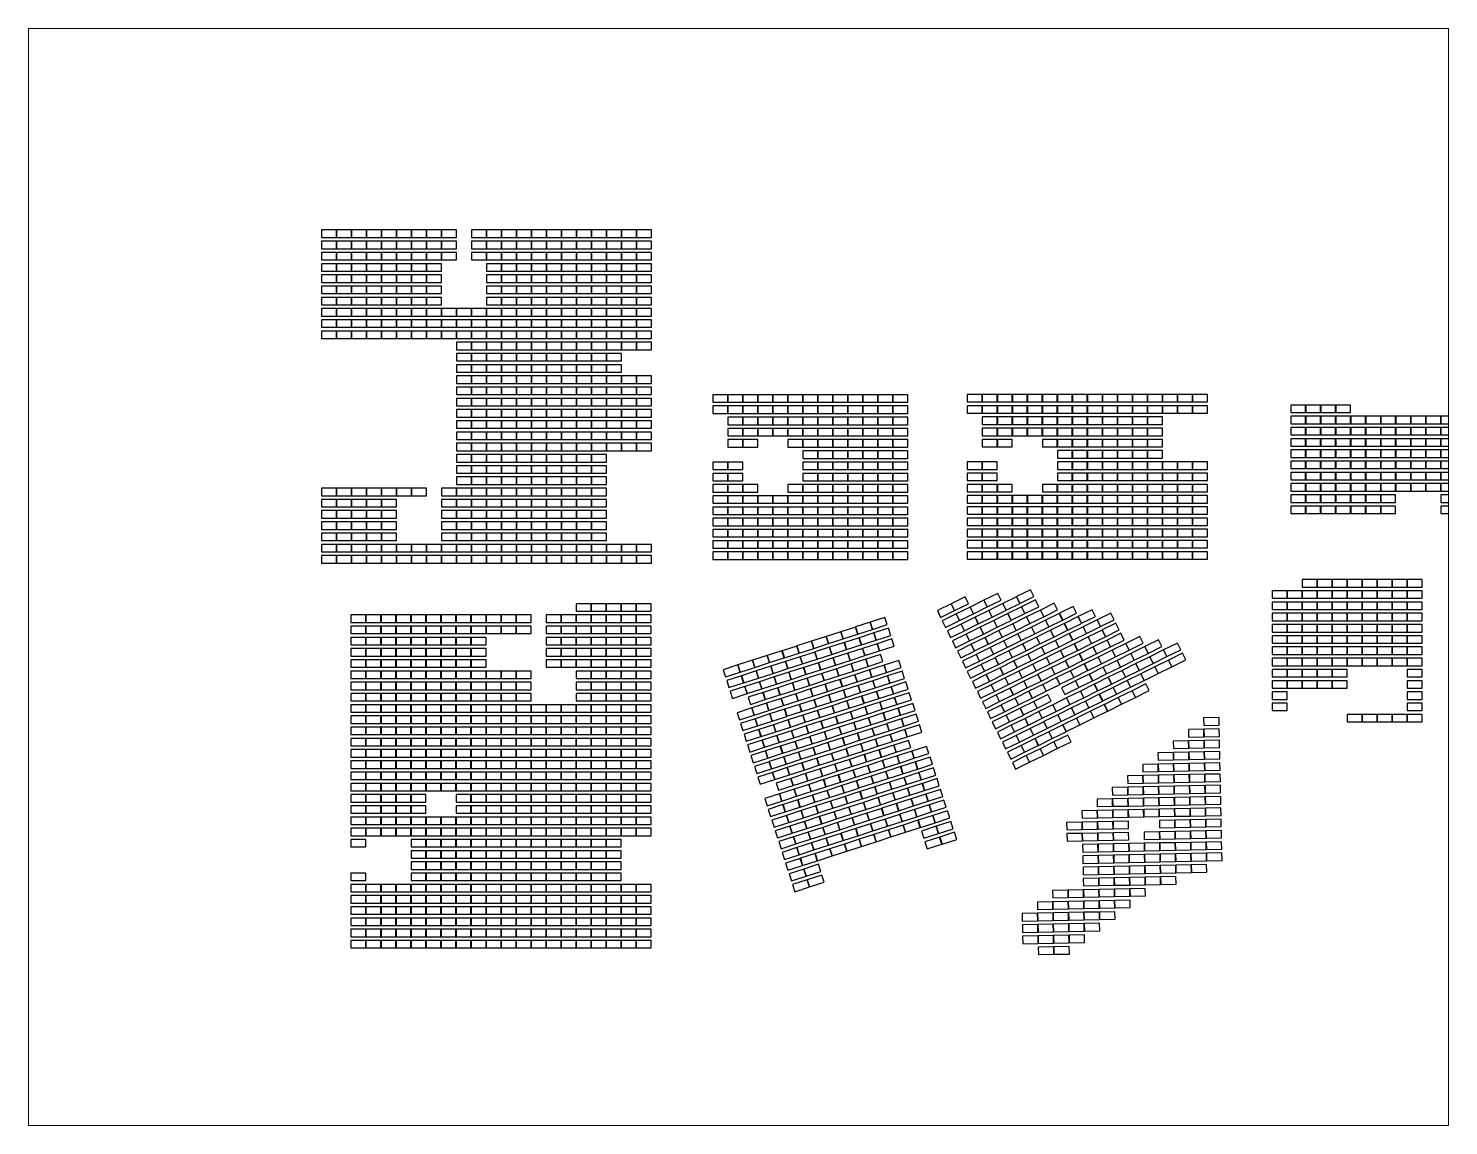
# Paper-space layout 'Layout1' of a CAD drawing. Header units: inches. Extents: x 1.1 to 9.9, y 0.85 to 7.65.
# The model-space entities are those that its viewports show. They can reach past a viewport. Long polylines and large blocks are cut down to what shows.
import ezdxf

# ---------------------------------------------------------------- set-up
doc = ezdxf.new("R2010")
doc.units = ezdxf.units.IN
doc.header["$MEASUREMENT"] = 0
doc.layers.add('Panels', color=5, linetype='Continuous')

msp = doc.modelspace()

# ---------------------------------------------------------------- linework, layer by layer
at = {"layer": 'Panels', "color": 7, "true_color": 0xffffff}
for points, elevation in [([(13940.3, 4818.2), (14017.3, 4818.2), (14017.3, 4856.6), (13940.3, 4856.6)], -37.9), ([(14017.6, 4818.2), (14094.6, 4818.2), (14094.6, 4856.6), (14017.6, 4856.6)], -37.9), ([(14094.8, 4818.2), (14171.8, 4818.2), (14171.8, 4856.6), (14094.8, 4856.6)], -37.9), ([(14172.1, 4818.2), (14249.1, 4818.2), (14249.1, 4856.6), (14172.1, 4856.6)], -37.9), ([(14249.3, 4818.2), (14326.3, 4818.2), (14326.3, 4856.6), (14249.3, 4856.6)], -37.9), ([(14326.6, 4818.2), (14403.6, 4818.2), (14403.6, 4856.6), (14326.6, 4856.6)], -37.9), ([(14403.8, 4818.2), (14480.8, 4818.2), (14480.8, 4856.6), (14403.8, 4856.6)], -37.9), ([(14481.1, 4818.2), (14558.1, 4818.2), (14558.1, 4856.6), (14481.1, 4856.6)], -37.9), ([(14558.3, 4818.2), (14635.3, 4818.2), (14635.3, 4856.6), (14558.3, 4856.6)], -37.9), ([(14712.8, 4818.2), (14789.8, 4818.2), (14789.8, 4856.6), (14712.8, 4856.6)], -37.9), ([(14790.1, 4818.2), (14867.1, 4818.2), (14867.1, 4856.6), (14790.1, 4856.6)], -37.9), ([(14867.3, 4818.2), (14944.3, 4818.2), (14944.3, 4856.6), (14867.3, 4856.6)], -37.9), ([(14944.6, 4818.2), (15021.6, 4818.2), (15021.6, 4856.6), (14944.6, 4856.6)], -37.9), ([(15021.8, 4818.2), (15098.8, 4818.2), (15098.8, 4856.6), (15021.8, 4856.6)], -37.9), ([(15099.1, 4818.2), (15176.1, 4818.2), (15176.1, 4856.6), (15099.1, 4856.6)], -37.9), ([(15176.3, 4818.2), (15253.3, 4818.2), (15253.3, 4856.6), (15176.3, 4856.6)], -37.9), ([(15253.6, 4818.2), (15330.6, 4818.2), (15330.6, 4856.6), (15253.6, 4856.6)], -37.9), ([(15330.8, 4818.2), (15407.8, 4818.2), (15407.8, 4856.6), (15330.8, 4856.6)], -37.9), ([(15408.1, 4818.2), (15485.1, 4818.2), (15485.1, 4856.6), (15408.1, 4856.6)], -37.9), ([(15485.3, 4818.2), (15562.3, 4818.2), (15562.3, 4856.6), (15485.3, 4856.6)], -37.9), ([(15562.6, 4818.2), (15639.6, 4818.2), (15639.6, 4856.6), (15562.6, 4856.6)], -37.9), ([(13940.3, 4760.4), (14017.3, 4760.4), (14017.3, 4798.8), (13940.3, 4798.8)], -37.9), ([(14017.6, 4760.4), (14094.6, 4760.4), (14094.6, 4798.8), (14017.6, 4798.8)], -37.9), ([(14094.8, 4760.4), (14171.8, 4760.4), (14171.8, 4798.8), (14094.8, 4798.8)], -37.9), ([(14172.1, 4760.4), (14249.1, 4760.4), (14249.1, 4798.8), (14172.1, 4798.8)], -37.9), ([(14249.3, 4760.4), (14326.3, 4760.4), (14326.3, 4798.8), (14249.3, 4798.8)], -37.9), ([(14326.6, 4760.4), (14403.6, 4760.4), (14403.6, 4798.8), (14326.6, 4798.8)], -37.9), ([(14403.8, 4760.4), (14480.8, 4760.4), (14480.8, 4798.8), (14403.8, 4798.8)], -37.9), ([(14481.1, 4760.4), (14558.1, 4760.4), (14558.1, 4798.8), (14481.1, 4798.8)], -37.9), ([(14558.3, 4760.4), (14635.3, 4760.4), (14635.3, 4798.8), (14558.3, 4798.8)], -37.9), ([(14712.8, 4760.4), (14789.8, 4760.4), (14789.8, 4798.8), (14712.8, 4798.8)], -37.9), ([(14790.1, 4760.4), (14867.1, 4760.4), (14867.1, 4798.8), (14790.1, 4798.8)], -37.9), ([(14867.3, 4760.4), (14944.3, 4760.4), (14944.3, 4798.8), (14867.3, 4798.8)], -37.9), ([(14944.6, 4760.4), (15021.6, 4760.4), (15021.6, 4798.8), (14944.6, 4798.8)], -37.9), ([(15021.8, 4760.4), (15098.8, 4760.4), (15098.8, 4798.8), (15021.8, 4798.8)], -37.9), ([(15099.1, 4760.4), (15176.1, 4760.4), (15176.1, 4798.8), (15099.1, 4798.8)], -37.9), ([(15176.3, 4760.4), (15253.3, 4760.4), (15253.3, 4798.8), (15176.3, 4798.8)], -37.9), ([(15253.6, 4760.4), (15330.6, 4760.4), (15330.6, 4798.8), (15253.6, 4798.8)], -37.9), ([(15330.8, 4760.4), (15407.8, 4760.4), (15407.8, 4798.8), (15330.8, 4798.8)], -37.9), ([(15408.1, 4760.4), (15485.1, 4760.4), (15485.1, 4798.8), (15408.1, 4798.8)], -37.9), ([(15485.3, 4760.4), (15562.3, 4760.4), (15562.3, 4798.8), (15485.3, 4798.8)], -37.9), ([(15562.6, 4760.4), (15639.6, 4760.4), (15639.6, 4798.8), (15562.6, 4798.8)], -37.9), ([(13940.3, 4702.5), (14017.3, 4702.5), (14017.3, 4741), (13940.3, 4741)], -37.9), ([(13940.3, 4644.7), (14017.3, 4644.7), (14017.3, 4683.2), (13940.3, 4683.2)], -37.9), ([(14017.6, 4702.5), (14094.6, 4702.5), (14094.6, 4741), (14017.6, 4741)], -37.9), ([(14017.6, 4644.7), (14094.6, 4644.7), (14094.6, 4683.2), (14017.6, 4683.2)], -37.9), ([(14094.8, 4702.5), (14171.8, 4702.5), (14171.8, 4741), (14094.8, 4741)], -37.9), ([(14094.8, 4644.7), (14171.8, 4644.7), (14171.8, 4683.2), (14094.8, 4683.2)], -37.9), ([(14172.1, 4702.5), (14249.1, 4702.5), (14249.1, 4741), (14172.1, 4741)], -37.9), ([(14172.1, 4644.7), (14249.1, 4644.7), (14249.1, 4683.2), (14172.1, 4683.2)], -37.9), ([(14249.3, 4702.5), (14326.3, 4702.5), (14326.3, 4741), (14249.3, 4741)], -37.9), ([(14249.3, 4644.7), (14326.3, 4644.7), (14326.3, 4683.2), (14249.3, 4683.2)], -37.9), ([(14326.6, 4702.5), (14403.6, 4702.5), (14403.6, 4741), (14326.6, 4741)], -37.9), ([(14326.6, 4644.7), (14403.6, 4644.7), (14403.6, 4683.2), (14326.6, 4683.2)], -37.9), ([(14403.8, 4702.5), (14480.8, 4702.5), (14480.8, 4741), (14403.8, 4741)], -37.9), ([(14403.8, 4644.7), (14480.8, 4644.7), (14480.8, 4683.2), (14403.8, 4683.2)], -37.9), ([(14481.1, 4702.5), (14558.1, 4702.5), (14558.1, 4741), (14481.1, 4741)], -37.9), ([(14481.1, 4644.7), (14558.1, 4644.7), (14558.1, 4683.2), (14481.1, 4683.2)], -37.9), ([(14558.3, 4702.5), (14635.3, 4702.5), (14635.3, 4741), (14558.3, 4741)], -37.9), ([(14712.8, 4702.5), (14789.8, 4702.5), (14789.8, 4741), (14712.8, 4741)], -37.9), ([(14790.1, 4702.5), (14867.1, 4702.5), (14867.1, 4741), (14790.1, 4741)], -37.9), ([(14790.1, 4644.7), (14867.1, 4644.7), (14867.1, 4683.2), (14790.1, 4683.2)], -37.9), ([(14867.3, 4702.5), (14944.3, 4702.5), (14944.3, 4741), (14867.3, 4741)], -37.9), ([(14867.3, 4644.7), (14944.3, 4644.7), (14944.3, 4683.2), (14867.3, 4683.2)], -37.9), ([(14944.6, 4702.5), (15021.6, 4702.5), (15021.6, 4741), (14944.6, 4741)], -37.9), ([(14944.6, 4644.7), (15021.6, 4644.7), (15021.6, 4683.2), (14944.6, 4683.2)], -37.9), ([(15021.8, 4702.5), (15098.8, 4702.5), (15098.8, 4741), (15021.8, 4741)], -37.9), ([(15021.8, 4644.7), (15098.8, 4644.7), (15098.8, 4683.2), (15021.8, 4683.2)], -37.9), ([(15099.1, 4702.5), (15176.1, 4702.5), (15176.1, 4741), (15099.1, 4741)], -37.9), ([(15099.1, 4644.7), (15176.1, 4644.7), (15176.1, 4683.2), (15099.1, 4683.2)], -37.9), ([(15176.3, 4702.5), (15253.3, 4702.5), (15253.3, 4741), (15176.3, 4741)], -37.9), ([(15176.3, 4644.7), (15253.3, 4644.7), (15253.3, 4683.2), (15176.3, 4683.2)], -37.9), ([(15253.6, 4702.5), (15330.6, 4702.5), (15330.6, 4741), (15253.6, 4741)], -37.9), ([(15253.6, 4644.7), (15330.6, 4644.7), (15330.6, 4683.2), (15253.6, 4683.2)], -37.9), ([(15330.8, 4702.5), (15407.8, 4702.5), (15407.8, 4741), (15330.8, 4741)], -37.9), ([(15330.8, 4644.7), (15407.8, 4644.7), (15407.8, 4683.2), (15330.8, 4683.2)], -37.9), ([(15408.1, 4702.5), (15485.1, 4702.5), (15485.1, 4741), (15408.1, 4741)], -37.9), ([(15408.1, 4644.7), (15485.1, 4644.7), (15485.1, 4683.2), (15408.1, 4683.2)], -37.9), ([(15485.3, 4702.5), (15562.3, 4702.5), (15562.3, 4741), (15485.3, 4741)], -37.9), ([(15485.3, 4644.7), (15562.3, 4644.7), (15562.3, 4683.2), (15485.3, 4683.2)], -37.9), ([(15562.6, 4702.5), (15639.6, 4702.5), (15639.6, 4741), (15562.6, 4741)], -37.9), ([(15562.6, 4644.7), (15639.6, 4644.7), (15639.6, 4683.2), (15562.6, 4683.2)], -37.9), ([(13940.3, 4586.9), (14017.3, 4586.9), (14017.3, 4625.4), (13940.3, 4625.4)], -37.9), ([(14017.6, 4586.9), (14094.6, 4586.9), (14094.6, 4625.4), (14017.6, 4625.4)], -37.9), ([(14094.8, 4586.9), (14171.8, 4586.9), (14171.8, 4625.4), (14094.8, 4625.4)], -37.9), ([(14172.1, 4586.9), (14249.1, 4586.9), (14249.1, 4625.4), (14172.1, 4625.4)], -37.9), ([(14249.3, 4586.9), (14326.3, 4586.9), (14326.3, 4625.4), (14249.3, 4625.4)], -37.9), ([(14326.6, 4586.9), (14403.6, 4586.9), (14403.6, 4625.4), (14326.6, 4625.4)], -37.9), ([(14403.8, 4586.9), (14480.8, 4586.9), (14480.8, 4625.4), (14403.8, 4625.4)], -37.9), ([(14481.1, 4586.9), (14558.1, 4586.9), (14558.1, 4625.4), (14481.1, 4625.4)], -37.9), ([(14790.1, 4586.9), (14867.1, 4586.9), (14867.1, 4625.4), (14790.1, 4625.4)], -37.9), ([(14867.3, 4586.9), (14944.3, 4586.9), (14944.3, 4625.4), (14867.3, 4625.4)], -37.9), ([(14944.6, 4586.9), (15021.6, 4586.9), (15021.6, 4625.4), (14944.6, 4625.4)], -37.9), ([(15021.8, 4586.9), (15098.8, 4586.9), (15098.8, 4625.4), (15021.8, 4625.4)], -37.9), ([(15099.1, 4586.9), (15176.1, 4586.9), (15176.1, 4625.4), (15099.1, 4625.4)], -37.9), ([(15176.3, 4586.9), (15253.3, 4586.9), (15253.3, 4625.4), (15176.3, 4625.4)], -37.9), ([(15253.6, 4586.9), (15330.6, 4586.9), (15330.6, 4625.4), (15253.6, 4625.4)], -37.9), ([(15330.8, 4586.9), (15407.8, 4586.9), (15407.8, 4625.4), (15330.8, 4625.4)], -37.9), ([(15408.1, 4586.9), (15485.1, 4586.9), (15485.1, 4625.4), (15408.1, 4625.4)], -37.9), ([(15485.3, 4586.9), (15562.3, 4586.9), (15562.3, 4625.4), (15485.3, 4625.4)], -37.9), ([(15562.6, 4586.9), (15639.6, 4586.9), (15639.6, 4625.4), (15562.6, 4625.4)], -37.9), ([(13940.3, 4529.1), (14017.3, 4529.1), (14017.3, 4567.6), (13940.3, 4567.6)], -37.9), ([(14017.6, 4529.1), (14094.6, 4529.1), (14094.6, 4567.6), (14017.6, 4567.6)], -37.9), ([(14094.8, 4529.1), (14171.8, 4529.1), (14171.8, 4567.6), (14094.8, 4567.6)], -37.9), ([(14172.1, 4529.1), (14249.1, 4529.1), (14249.1, 4567.6), (14172.1, 4567.6)], -37.9), ([(14249.3, 4529.1), (14326.3, 4529.1), (14326.3, 4567.6), (14249.3, 4567.6)], -37.9), ([(14326.6, 4529.1), (14403.6, 4529.1), (14403.6, 4567.6), (14326.6, 4567.6)], -37.9), ([(14403.8, 4529.1), (14480.8, 4529.1), (14480.8, 4567.6), (14403.8, 4567.6)], -37.9), ([(14481.1, 4529.1), (14558.1, 4529.1), (14558.1, 4567.6), (14481.1, 4567.6)], -37.9), ([(14790.1, 4529.1), (14867.1, 4529.1), (14867.1, 4567.6), (14790.1, 4567.6)], -37.9), ([(14867.3, 4529.1), (14944.3, 4529.1), (14944.3, 4567.6), (14867.3, 4567.6)], -37.9), ([(14944.6, 4529.1), (15021.6, 4529.1), (15021.6, 4567.6), (14944.6, 4567.6)], -37.9), ([(15021.8, 4529.1), (15098.8, 4529.1), (15098.8, 4567.6), (15021.8, 4567.6)], -37.9), ([(15099.1, 4529.1), (15176.1, 4529.1), (15176.1, 4567.6), (15099.1, 4567.6)], -37.9), ([(15176.3, 4529.1), (15253.3, 4529.1), (15253.3, 4567.6), (15176.3, 4567.6)], -37.9), ([(15253.6, 4529.1), (15330.6, 4529.1), (15330.6, 4567.6), (15253.6, 4567.6)], -37.9), ([(15330.8, 4529.1), (15407.8, 4529.1), (15407.8, 4567.6), (15330.8, 4567.6)], -37.9), ([(15408.1, 4529.1), (15485.1, 4529.1), (15485.1, 4567.6), (15408.1, 4567.6)], -37.9), ([(15485.3, 4529.1), (15562.3, 4529.1), (15562.3, 4567.6), (15485.3, 4567.6)], -37.9), ([(15562.6, 4529.1), (15639.6, 4529.1), (15639.6, 4567.6), (15562.6, 4567.6)], -37.9), ([(13940.3, 4471.3), (14017.3, 4471.3), (14017.3, 4509.8), (13940.3, 4509.8)], -37.9), ([(14017.6, 4471.3), (14094.6, 4471.3), (14094.6, 4509.8), (14017.6, 4509.8)], -37.9), ([(14094.8, 4471.3), (14171.8, 4471.3), (14171.8, 4509.8), (14094.8, 4509.8)], -37.9), ([(14172.1, 4471.3), (14249.1, 4471.3), (14249.1, 4509.8), (14172.1, 4509.8)], -37.9), ([(14249.3, 4471.3), (14326.3, 4471.3), (14326.3, 4509.8), (14249.3, 4509.8)], -37.9), ([(14326.6, 4471.3), (14403.6, 4471.3), (14403.6, 4509.8), (14326.6, 4509.8)], -37.9), ([(14403.8, 4471.3), (14480.8, 4471.3), (14480.8, 4509.8), (14403.8, 4509.8)], -37.9), ([(14481.1, 4471.3), (14558.1, 4471.3), (14558.1, 4509.8), (14481.1, 4509.8)], -37.9), ([(14790.1, 4471.3), (14867.1, 4471.3), (14867.1, 4509.8), (14790.1, 4509.8)], -37.9), ([(14867.3, 4471.3), (14944.3, 4471.3), (14944.3, 4509.8), (14867.3, 4509.8)], -37.9), ([(14944.6, 4471.3), (15021.6, 4471.3), (15021.6, 4509.8), (14944.6, 4509.8)], -37.9), ([(15021.8, 4471.3), (15098.8, 4471.3), (15098.8, 4509.8), (15021.8, 4509.8)], -37.9), ([(15099.1, 4471.3), (15176.1, 4471.3), (15176.1, 4509.8), (15099.1, 4509.8)], -37.9), ([(15176.3, 4471.3), (15253.3, 4471.3), (15253.3, 4509.8), (15176.3, 4509.8)], -37.9), ([(15253.6, 4471.3), (15330.6, 4471.3), (15330.6, 4509.8), (15253.6, 4509.8)], -37.9), ([(15330.8, 4471.3), (15407.8, 4471.3), (15407.8, 4509.8), (15330.8, 4509.8)], -37.9), ([(15408.1, 4471.3), (15485.1, 4471.3), (15485.1, 4509.8), (15408.1, 4509.8)], -37.9), ([(15485.3, 4471.3), (15562.3, 4471.3), (15562.3, 4509.8), (15485.3, 4509.8)], -37.9), ([(15562.6, 4471.3), (15639.6, 4471.3), (15639.6, 4509.8), (15562.6, 4509.8)], -37.9), ([(13940.3, 4413.5), (14017.3, 4413.5), (14017.3, 4452), (13940.3, 4452)], -37.9), ([(13940.3, 4355.7), (14017.3, 4355.7), (14017.3, 4394.2), (13940.3, 4394.2)], -37.9), ([(14017.6, 4413.5), (14094.6, 4413.5), (14094.6, 4452), (14017.6, 4452)], -37.9), ([(14017.6, 4355.7), (14094.6, 4355.7), (14094.6, 4394.2), (14017.6, 4394.2)], -37.9), ([(14094.8, 4413.5), (14171.8, 4413.5), (14171.8, 4452), (14094.8, 4452)], -37.9), ([(14094.8, 4355.7), (14171.8, 4355.7), (14171.8, 4394.2), (14094.8, 4394.2)], -37.9), ([(14172.1, 4413.5), (14249.1, 4413.5), (14249.1, 4452), (14172.1, 4452)], -37.9), ([(14172.1, 4355.7), (14249.1, 4355.7), (14249.1, 4394.2), (14172.1, 4394.2)], -37.9), ([(14249.3, 4413.5), (14326.3, 4413.5), (14326.3, 4452), (14249.3, 4452)], -37.9), ([(14249.3, 4355.7), (14326.3, 4355.7), (14326.3, 4394.2), (14249.3, 4394.2)], -37.9), ([(14326.6, 4413.5), (14403.6, 4413.5), (14403.6, 4452), (14326.6, 4452)], -37.9), ([(14326.6, 4355.7), (14403.6, 4355.7), (14403.6, 4394.2), (14326.6, 4394.2)], -37.9), ([(14403.8, 4413.5), (14480.8, 4413.5), (14480.8, 4452), (14403.8, 4452)], -37.9), ([(14403.8, 4355.7), (14480.8, 4355.7), (14480.8, 4394.2), (14403.8, 4394.2)], -37.9), ([(14481.1, 4413.5), (14558.1, 4413.5), (14558.1, 4452), (14481.1, 4452)], -37.9), ([(14481.1, 4355.7), (14558.1, 4355.7), (14558.1, 4394.2), (14481.1, 4394.2)], -37.9), ([(14558.3, 4413.5), (14635.3, 4413.5), (14635.3, 4452), (14558.3, 4452)], -37.9), ([(14558.3, 4355.7), (14635.3, 4355.7), (14635.3, 4394.2), (14558.3, 4394.2)], -37.9), ([(14635.6, 4413.5), (14712.6, 4413.5), (14712.6, 4452), (14635.6, 4452)], -37.9), ([(14635.6, 4355.7), (14712.6, 4355.7), (14712.6, 4394.2), (14635.6, 4394.2)], -37.9), ([(14712.8, 4413.5), (14789.8, 4413.5), (14789.8, 4452), (14712.8, 4452)], -37.9), ([(14712.8, 4355.7), (14789.8, 4355.7), (14789.8, 4394.2), (14712.8, 4394.2)], -37.9), ([(14790.1, 4413.5), (14867.1, 4413.5), (14867.1, 4452), (14790.1, 4452)], -37.9), ([(14790.1, 4355.7), (14867.1, 4355.7), (14867.1, 4394.2), (14790.1, 4394.2)], -37.9), ([(14867.3, 4413.5), (14944.3, 4413.5), (14944.3, 4452), (14867.3, 4452)], -37.9), ([(14867.3, 4355.7), (14944.3, 4355.7), (14944.3, 4394.2), (14867.3, 4394.2)], -37.9), ([(14944.6, 4413.5), (15021.6, 4413.5), (15021.6, 4452), (14944.6, 4452)], -37.9), ([(14944.6, 4355.7), (15021.6, 4355.7), (15021.6, 4394.2), (14944.6, 4394.2)], -37.9), ([(15021.8, 4413.5), (15098.8, 4413.5), (15098.8, 4452), (15021.8, 4452)], -37.9), ([(15021.8, 4355.7), (15098.8, 4355.7), (15098.8, 4394.2), (15021.8, 4394.2)], -37.9), ([(15099.1, 4413.5), (15176.1, 4413.5), (15176.1, 4452), (15099.1, 4452)], -37.9), ([(15099.1, 4355.7), (15176.1, 4355.7), (15176.1, 4394.2), (15099.1, 4394.2)], -37.9), ([(15176.3, 4413.5), (15253.3, 4413.5), (15253.3, 4452), (15176.3, 4452)], -37.9), ([(15176.3, 4355.7), (15253.3, 4355.7), (15253.3, 4394.2), (15176.3, 4394.2)], -37.9), ([(15253.6, 4413.5), (15330.6, 4413.5), (15330.6, 4452), (15253.6, 4452)], -37.9), ([(15253.6, 4355.7), (15330.6, 4355.7), (15330.6, 4394.2), (15253.6, 4394.2)], -37.9), ([(15330.8, 4413.5), (15407.8, 4413.5), (15407.8, 4452), (15330.8, 4452)], -37.9), ([(15330.8, 4355.7), (15407.8, 4355.7), (15407.8, 4394.2), (15330.8, 4394.2)], -37.9), ([(15408.1, 4413.5), (15485.1, 4413.5), (15485.1, 4452), (15408.1, 4452)], -37.9), ([(15408.1, 4355.7), (15485.1, 4355.7), (15485.1, 4394.2), (15408.1, 4394.2)], -37.9), ([(15485.3, 4413.5), (15562.3, 4413.5), (15562.3, 4452), (15485.3, 4452)], -37.9), ([(15485.3, 4355.7), (15562.3, 4355.7), (15562.3, 4394.2), (15485.3, 4394.2)], -37.9), ([(15562.6, 4413.5), (15639.6, 4413.5), (15639.6, 4452), (15562.6, 4452)], -37.9), ([(15562.6, 4355.7), (15639.6, 4355.7), (15639.6, 4394.2), (15562.6, 4394.2)], -37.9), ([(13940.3, 4297.9), (14017.3, 4297.9), (14017.3, 4336.4), (13940.3, 4336.4)], -37.9), ([(14017.6, 4297.9), (14094.6, 4297.9), (14094.6, 4336.4), (14017.6, 4336.4)], -37.9), ([(14094.8, 4297.9), (14171.8, 4297.9), (14171.8, 4336.4), (14094.8, 4336.4)], -37.9), ([(14172.1, 4297.9), (14249.1, 4297.9), (14249.1, 4336.4), (14172.1, 4336.4)], -37.9), ([(14249.3, 4297.9), (14326.3, 4297.9), (14326.3, 4336.4), (14249.3, 4336.4)], -37.9), ([(14326.6, 4297.9), (14403.6, 4297.9), (14403.6, 4336.4), (14326.6, 4336.4)], -37.9), ([(14403.8, 4297.9), (14480.8, 4297.9), (14480.8, 4336.4), (14403.8, 4336.4)], -37.9), ([(14481.1, 4297.9), (14558.1, 4297.9), (14558.1, 4336.4), (14481.1, 4336.4)], -37.9), ([(14558.3, 4297.9), (14635.3, 4297.9), (14635.3, 4336.4), (14558.3, 4336.4)], -37.9), ([(14635.6, 4297.9), (14712.6, 4297.9), (14712.6, 4336.4), (14635.6, 4336.4)], -37.9), ([(14712.8, 4297.9), (14789.8, 4297.9), (14789.8, 4336.4), (14712.8, 4336.4)], -37.9), ([(14790.1, 4297.9), (14867.1, 4297.9), (14867.1, 4336.4), (14790.1, 4336.4)], -37.9), ([(14867.3, 4297.9), (14944.3, 4297.9), (14944.3, 4336.4), (14867.3, 4336.4)], -37.9), ([(14944.6, 4297.9), (15021.6, 4297.9), (15021.6, 4336.4), (14944.6, 4336.4)], -37.9), ([(15021.8, 4297.9), (15098.8, 4297.9), (15098.8, 4336.4), (15021.8, 4336.4)], -37.9), ([(15099.1, 4297.9), (15176.1, 4297.9), (15176.1, 4336.4), (15099.1, 4336.4)], -37.9), ([(15176.3, 4297.9), (15253.3, 4297.9), (15253.3, 4336.4), (15176.3, 4336.4)], -37.9), ([(15253.6, 4297.9), (15330.6, 4297.9), (15330.6, 4336.4), (15253.6, 4336.4)], -37.9), ([(15330.8, 4297.9), (15407.8, 4297.9), (15407.8, 4336.4), (15330.8, 4336.4)], -37.9), ([(15408.1, 4297.9), (15485.1, 4297.9), (15485.1, 4336.4), (15408.1, 4336.4)], -37.9), ([(15485.3, 4297.9), (15562.3, 4297.9), (15562.3, 4336.4), (15485.3, 4336.4)], -37.9), ([(15562.6, 4297.9), (15639.6, 4297.9), (15639.6, 4336.4), (15562.6, 4336.4)], -37.9), ([(14635.6, 4240.1), (14712.6, 4240.1), (14712.6, 4278.6), (14635.6, 4278.6)], -37.9), ([(14712.8, 4240.1), (14789.8, 4240.1), (14789.8, 4278.6), (14712.8, 4278.6)], -37.9), ([(14790.1, 4240.1), (14867.1, 4240.1), (14867.1, 4278.6), (14790.1, 4278.6)], -37.9), ([(14867.3, 4240.1), (14944.3, 4240.1), (14944.3, 4278.6), (14867.3, 4278.6)], -37.9), ([(14944.6, 4240.1), (15021.6, 4240.1), (15021.6, 4278.6), (14944.6, 4278.6)], -37.9), ([(15021.8, 4240.1), (15098.8, 4240.1), (15098.8, 4278.6), (15021.8, 4278.6)], -37.9), ([(15099.1, 4240.1), (15176.1, 4240.1), (15176.1, 4278.6), (15099.1, 4278.6)], -37.9), ([(15176.3, 4240.1), (15253.3, 4240.1), (15253.3, 4278.6), (15176.3, 4278.6)], -37.9), ([(15253.6, 4240.1), (15330.6, 4240.1), (15330.6, 4278.6), (15253.6, 4278.6)], -37.9), ([(15330.8, 4240.1), (15407.8, 4240.1), (15407.8, 4278.6), (15330.8, 4278.6)], -37.9), ([(15408.1, 4240.1), (15485.1, 4240.1), (15485.1, 4278.6), (15408.1, 4278.6)], -37.9), ([(15485.3, 4240.1), (15562.3, 4240.1), (15562.3, 4278.6), (15485.3, 4278.6)], -37.9), ([(15562.6, 4240.1), (15639.6, 4240.1), (15639.6, 4278.6), (15562.6, 4278.6)], -37.9), ([(14635.6, 4182.3), (14712.6, 4182.3), (14712.6, 4220.8), (14635.6, 4220.8)], -37.9), ([(14712.8, 4182.3), (14789.8, 4182.3), (14789.8, 4220.8), (14712.8, 4220.8)], -37.9), ([(14790.1, 4182.3), (14867.1, 4182.3), (14867.1, 4220.8), (14790.1, 4220.8)], -37.9), ([(14867.3, 4182.3), (14944.3, 4182.3), (14944.3, 4220.8), (14867.3, 4220.8)], -37.9), ([(14944.6, 4182.3), (15021.6, 4182.3), (15021.6, 4220.8), (14944.6, 4220.8)], -37.9), ([(15021.8, 4182.3), (15098.8, 4182.3), (15098.8, 4220.8), (15021.8, 4220.8)], -37.9), ([(15099.1, 4182.3), (15176.1, 4182.3), (15176.1, 4220.8), (15099.1, 4220.8)], -37.9), ([(15176.3, 4182.3), (15253.3, 4182.3), (15253.3, 4220.8), (15176.3, 4220.8)], -37.9), ([(15253.6, 4182.3), (15330.6, 4182.3), (15330.6, 4220.8), (15253.6, 4220.8)], -37.9), ([(15330.8, 4182.3), (15407.8, 4182.3), (15407.8, 4220.8), (15330.8, 4220.8)], -37.9), ([(15408.1, 4182.3), (15485.1, 4182.3), (15485.1, 4220.8), (15408.1, 4220.8)], -37.9), ([(14635.6, 4124.5), (14712.6, 4124.5), (14712.6, 4162.9), (14635.6, 4162.9)], -37.9), ([(14635.6, 4066.7), (14712.6, 4066.7), (14712.6, 4105.1), (14635.6, 4105.1)], -37.9), ([(14712.8, 4124.5), (14789.8, 4124.5), (14789.8, 4162.9), (14712.8, 4162.9)], -37.9), ([(14712.8, 4066.7), (14789.8, 4066.7), (14789.8, 4105.1), (14712.8, 4105.1)], -37.9), ([(14790.1, 4124.5), (14867.1, 4124.5), (14867.1, 4162.9), (14790.1, 4162.9)], -37.9), ([(14790.1, 4066.7), (14867.1, 4066.7), (14867.1, 4105.1), (14790.1, 4105.1)], -37.9), ([(14867.3, 4124.5), (14944.3, 4124.5), (14944.3, 4162.9), (14867.3, 4162.9)], -37.9), ([(14867.3, 4066.7), (14944.3, 4066.7), (14944.3, 4105.1), (14867.3, 4105.1)], -37.9), ([(14944.6, 4124.5), (15021.6, 4124.5), (15021.6, 4162.9), (14944.6, 4162.9)], -37.9), ([(14944.6, 4066.7), (15021.6, 4066.7), (15021.6, 4105.1), (14944.6, 4105.1)], -37.9), ([(15021.8, 4124.5), (15098.8, 4124.5), (15098.8, 4162.9), (15021.8, 4162.9)], -37.9), ([(15021.8, 4066.7), (15098.8, 4066.7), (15098.8, 4105.1), (15021.8, 4105.1)], -37.9), ([(15099.1, 4124.5), (15176.1, 4124.5), (15176.1, 4162.9), (15099.1, 4162.9)], -37.9), ([(15099.1, 4066.7), (15176.1, 4066.7), (15176.1, 4105.1), (15099.1, 4105.1)], -37.9), ([(15176.3, 4124.5), (15253.3, 4124.5), (15253.3, 4162.9), (15176.3, 4162.9)], -37.9), ([(15176.3, 4066.7), (15253.3, 4066.7), (15253.3, 4105.1), (15176.3, 4105.1)], -37.9), ([(15253.6, 4124.5), (15330.6, 4124.5), (15330.6, 4162.9), (15253.6, 4162.9)], -37.9), ([(15253.6, 4066.7), (15330.6, 4066.7), (15330.6, 4105.1), (15253.6, 4105.1)], -37.9), ([(15330.8, 4124.5), (15407.8, 4124.5), (15407.8, 4162.9), (15330.8, 4162.9)], -37.9), ([(15330.8, 4066.7), (15407.8, 4066.7), (15407.8, 4105.1), (15330.8, 4105.1)], -37.9), ([(15408.1, 4124.5), (15485.1, 4124.5), (15485.1, 4162.9), (15408.1, 4162.9)], -37.9), ([(15408.1, 4066.7), (15485.1, 4066.7), (15485.1, 4105.1), (15408.1, 4105.1)], -37.9), ([(15485.3, 4066.7), (15562.3, 4066.7), (15562.3, 4105.1), (15485.3, 4105.1)], -37.9), ([(15562.6, 4066.7), (15639.6, 4066.7), (15639.6, 4105.1), (15562.6, 4105.1)], -37.9), ([(14635.6, 4008.9), (14712.6, 4008.9), (14712.6, 4047.3), (14635.6, 4047.3)], -37.9), ([(14712.8, 4008.9), (14789.8, 4008.9), (14789.8, 4047.3), (14712.8, 4047.3)], -37.9), ([(14790.1, 4008.9), (14867.1, 4008.9), (14867.1, 4047.3), (14790.1, 4047.3)], -37.9), ([(14867.3, 4008.9), (14944.3, 4008.9), (14944.3, 4047.3), (14867.3, 4047.3)], -37.9), ([(14944.6, 4008.9), (15021.6, 4008.9), (15021.6, 4047.3), (14944.6, 4047.3)], -37.9), ([(15021.8, 4008.9), (15098.8, 4008.9), (15098.8, 4047.3), (15021.8, 4047.3)], -37.9), ([(15099.1, 4008.9), (15176.1, 4008.9), (15176.1, 4047.3), (15099.1, 4047.3)], -37.9), ([(15176.3, 4008.9), (15253.3, 4008.9), (15253.3, 4047.3), (15176.3, 4047.3)], -37.9), ([(15253.6, 4008.9), (15330.6, 4008.9), (15330.6, 4047.3), (15253.6, 4047.3)], -37.9), ([(15330.8, 4008.9), (15407.8, 4008.9), (15407.8, 4047.3), (15330.8, 4047.3)], -37.9), ([(15408.1, 4008.9), (15485.1, 4008.9), (15485.1, 4047.3), (15408.1, 4047.3)], -37.9), ([(15485.3, 4008.9), (15562.3, 4008.9), (15562.3, 4047.3), (15485.3, 4047.3)], -37.9), ([(15562.6, 4008.9), (15639.6, 4008.9), (15639.6, 4047.3), (15562.6, 4047.3)], -37.9), ([(14635.6, 3951.1), (14712.6, 3951.1), (14712.6, 3989.5), (14635.6, 3989.5)], -37.9), ([(14712.8, 3951.1), (14789.8, 3951.1), (14789.8, 3989.5), (14712.8, 3989.5)], -37.9), ([(14790.1, 3951.1), (14867.1, 3951.1), (14867.1, 3989.5), (14790.1, 3989.5)], -37.9), ([(14867.3, 3951.1), (14944.3, 3951.1), (14944.3, 3989.5), (14867.3, 3989.5)], -37.9), ([(14944.6, 3951.1), (15021.6, 3951.1), (15021.6, 3989.5), (14944.6, 3989.5)], -37.9), ([(15021.8, 3951.1), (15098.8, 3951.1), (15098.8, 3989.5), (15021.8, 3989.5)], -37.9), ([(15099.1, 3951.1), (15176.1, 3951.1), (15176.1, 3989.5), (15099.1, 3989.5)], -37.9), ([(15176.3, 3951.1), (15253.3, 3951.1), (15253.3, 3989.5), (15176.3, 3989.5)], -37.9), ([(15253.6, 3951.1), (15330.6, 3951.1), (15330.6, 3989.5), (15253.6, 3989.5)], -37.9), ([(15330.8, 3951.1), (15407.8, 3951.1), (15407.8, 3989.5), (15330.8, 3989.5)], -37.9), ([(15408.1, 3951.1), (15485.1, 3951.1), (15485.1, 3989.5), (15408.1, 3989.5)], -37.9), ([(15485.3, 3951.1), (15562.3, 3951.1), (15562.3, 3989.5), (15485.3, 3989.5)], -37.9), ([(15562.6, 3951.1), (15639.6, 3951.1), (15639.6, 3989.5), (15562.6, 3989.5)], -37.9), ([(15955, 3969.8), (16032, 3969.8), (16032, 4008.3), (15955, 4008.3)], -25.3), ([(15955, 3912), (16032, 3912), (16032, 3950.5), (15955, 3950.5)], -25.3), ([(16032.2, 3969.8), (16109.2, 3969.8), (16109.2, 4008.3), (16032.2, 4008.3)], -25.3), ([(16032.2, 3912), (16109.2, 3912), (16109.2, 3950.5), (16032.2, 3950.5)], -25.3), ([(16109.5, 3969.8), (16186.5, 3969.8), (16186.5, 4008.3), (16109.5, 4008.3)], -25.3), ([(16109.5, 3912), (16186.5, 3912), (16186.5, 3950.5), (16109.5, 3950.5)], -25.3), ([(16186.7, 3969.8), (16263.7, 3969.8), (16263.7, 4008.3), (16186.7, 4008.3)], -25.3), ([(16186.7, 3912), (16263.7, 3912), (16263.7, 3950.5), (16186.7, 3950.5)], -25.3), ([(16264, 3969.8), (16341, 3969.8), (16341, 4008.3), (16264, 4008.3)], -25.3), ([(16264, 3912), (16341, 3912), (16341, 3950.5), (16264, 3950.5)], -25.3), ([(16341.2, 3969.8), (16418.2, 3969.8), (16418.2, 4008.3), (16341.2, 4008.3)], -25.3), ([(16341.2, 3912), (16418.2, 3912), (16418.2, 3950.5), (16341.2, 3950.5)], -25.3), ([(16418.5, 3969.8), (16495.5, 3969.8), (16495.5, 4008.3), (16418.5, 4008.3)], -25.3), ([(16418.5, 3912), (16495.5, 3912), (16495.5, 3950.5), (16418.5, 3950.5)], -25.3), ([(16495.7, 3969.8), (16572.7, 3969.8), (16572.7, 4008.3), (16495.7, 4008.3)], -25.3), ([(16495.7, 3912), (16572.7, 3912), (16572.7, 3950.5), (16495.7, 3950.5)], -25.3), ([(16573, 3969.8), (16650, 3969.8), (16650, 4008.3), (16573, 4008.3)], -25.3), ([(16573, 3912), (16650, 3912), (16650, 3950.5), (16573, 3950.5)], -25.3), ([(16650.2, 3969.8), (16727.2, 3969.8), (16727.2, 4008.3), (16650.2, 4008.3)], -25.3), ([(16650.2, 3912), (16727.2, 3912), (16727.2, 3950.5), (16650.2, 3950.5)], -25.3), ([(16727.5, 3969.8), (16804.5, 3969.8), (16804.5, 4008.3), (16727.5, 4008.3)], -25.3), ([(16727.5, 3912), (16804.5, 3912), (16804.5, 3950.5), (16727.5, 3950.5)], -25.3), ([(16804.7, 3969.8), (16881.7, 3969.8), (16881.7, 4008.3), (16804.7, 4008.3)], -25.3), ([(16804.7, 3912), (16881.7, 3912), (16881.7, 3950.5), (16804.7, 3950.5)], -25.3), ([(16882, 3969.8), (16959, 3969.8), (16959, 4008.3), (16882, 4008.3)], -25.3), ([(16882, 3912), (16959, 3912), (16959, 3950.5), (16882, 3950.5)], -25.3), ([(17264.9, 3971), (17341.9, 3971), (17341.9, 4009.5), (17264.9, 4009.5)], -25.3), ([(17264.9, 3913.2), (17341.9, 3913.2), (17341.9, 3951.7), (17264.9, 3951.7)], -25.3), ([(17342.1, 3971), (17419.1, 3971), (17419.1, 4009.5), (17342.1, 4009.5)], -25.3), ([(17342.1, 3913.2), (17419.1, 3913.2), (17419.1, 3951.7), (17342.1, 3951.7)], -25.3), ([(17419.4, 3971), (17496.4, 3971), (17496.4, 4009.5), (17419.4, 4009.5)], -25.3), ([(17419.4, 3913.2), (17496.4, 3913.2), (17496.4, 3951.7), (17419.4, 3951.7)], -25.3), ([(17496.6, 3971), (17573.6, 3971), (17573.6, 4009.5), (17496.6, 4009.5)], -25.3), ([(17496.6, 3913.2), (17573.6, 3913.2), (17573.6, 3951.7), (17496.6, 3951.7)], -25.3), ([(17573.9, 3971), (17650.9, 3971), (17650.9, 4009.5), (17573.9, 4009.5)], -25.3), ([(17573.9, 3913.2), (17650.9, 3913.2), (17650.9, 3951.7), (17573.9, 3951.7)], -25.3), ([(17651.1, 3971), (17728.1, 3971), (17728.1, 4009.5), (17651.1, 4009.5)], -25.3), ([(17651.1, 3913.2), (17728.1, 3913.2), (17728.1, 3951.7), (17651.1, 3951.7)], -25.3), ([(17728.4, 3971), (17805.4, 3971), (17805.4, 4009.5), (17728.4, 4009.5)], -25.3), ([(17728.4, 3913.2), (17805.4, 3913.2), (17805.4, 3951.7), (17728.4, 3951.7)], -25.3), ([(17805.6, 3971), (17882.6, 3971), (17882.6, 4009.5), (17805.6, 4009.5)], -25.3), ([(17805.6, 3913.2), (17882.6, 3913.2), (17882.6, 3951.7), (17805.6, 3951.7)], -25.3), ([(17882.9, 3971), (17959.9, 3971), (17959.9, 4009.5), (17882.9, 4009.5)], -25.3), ([(17882.9, 3913.2), (17959.9, 3913.2), (17959.9, 3951.7), (17882.9, 3951.7)], -25.3), ([(17960.1, 3971), (18037.1, 3971), (18037.1, 4009.5), (17960.1, 4009.5)], -25.3), ([(17960.1, 3913.2), (18037.1, 3913.2), (18037.1, 3951.7), (17960.1, 3951.7)], -25.3), ([(18037.4, 3971), (18114.4, 3971), (18114.4, 4009.5), (18037.4, 4009.5)], -25.3), ([(18037.4, 3913.2), (18114.4, 3913.2), (18114.4, 3951.7), (18037.4, 3951.7)], -25.3), ([(18114.6, 3971), (18191.6, 3971), (18191.6, 4009.5), (18114.6, 4009.5)], -25.3), ([(18114.6, 3913.2), (18191.6, 3913.2), (18191.6, 3951.7), (18114.6, 3951.7)], -25.3), ([(18191.9, 3971), (18268.9, 3971), (18268.9, 4009.5), (18191.9, 4009.5)], -25.3), ([(18191.9, 3913.2), (18268.9, 3913.2), (18268.9, 3951.7), (18191.9, 3951.7)], -25.3), ([(18269.1, 3971), (18346.1, 3971), (18346.1, 4009.5), (18269.1, 4009.5)], -25.3), ([(18269.1, 3913.2), (18346.1, 3913.2), (18346.1, 3951.7), (18269.1, 3951.7)], -25.3), ([(18346.4, 3971), (18423.4, 3971), (18423.4, 4009.5), (18346.4, 4009.5)], -25.3), ([(18346.4, 3913.2), (18423.4, 3913.2), (18423.4, 3951.7), (18346.4, 3951.7)], -25.3), ([(18423.6, 3971), (18500.6, 3971), (18500.6, 4009.5), (18423.6, 4009.5)], -25.3), ([(18423.6, 3913.2), (18500.6, 3913.2), (18500.6, 3951.7), (18423.6, 3951.7)], -25.3), ([(18929.4, 3916.8), (19006.4, 3916.8), (19006.4, 3955.3), (18929.4, 3955.3)], -31.6), ([(19006.7, 3916.8), (19083.7, 3916.8), (19083.7, 3955.3), (19006.7, 3955.3)], -31.6), ([(19083.9, 3916.8), (19160.9, 3916.8), (19160.9, 3955.3), (19083.9, 3955.3)], -31.6), ([(19161.2, 3916.8), (19238.2, 3916.8), (19238.2, 3955.3), (19161.2, 3955.3)], -31.6), ([(14635.6, 3893.2), (14712.6, 3893.2), (14712.6, 3931.7), (14635.6, 3931.7)], -37.9), ([(14712.8, 3893.2), (14789.8, 3893.2), (14789.8, 3931.7), (14712.8, 3931.7)], -37.9), ([(14790.1, 3893.2), (14867.1, 3893.2), (14867.1, 3931.7), (14790.1, 3931.7)], -37.9), ([(14867.3, 3893.2), (14944.3, 3893.2), (14944.3, 3931.7), (14867.3, 3931.7)], -37.9), ([(14944.6, 3893.2), (15021.6, 3893.2), (15021.6, 3931.7), (14944.6, 3931.7)], -37.9), ([(15021.8, 3893.2), (15098.8, 3893.2), (15098.8, 3931.7), (15021.8, 3931.7)], -37.9), ([(15099.1, 3893.2), (15176.1, 3893.2), (15176.1, 3931.7), (15099.1, 3931.7)], -37.9), ([(15176.3, 3893.2), (15253.3, 3893.2), (15253.3, 3931.7), (15176.3, 3931.7)], -37.9), ([(15253.6, 3893.2), (15330.6, 3893.2), (15330.6, 3931.7), (15253.6, 3931.7)], -37.9), ([(15330.8, 3893.2), (15407.8, 3893.2), (15407.8, 3931.7), (15330.8, 3931.7)], -37.9), ([(15408.1, 3893.2), (15485.1, 3893.2), (15485.1, 3931.7), (15408.1, 3931.7)], -37.9), ([(15485.3, 3893.2), (15562.3, 3893.2), (15562.3, 3931.7), (15485.3, 3931.7)], -37.9), ([(15562.6, 3893.2), (15639.6, 3893.2), (15639.6, 3931.7), (15562.6, 3931.7)], -37.9), ([(16032.2, 3854.2), (16109.2, 3854.2), (16109.2, 3892.7), (16032.2, 3892.7)], -25.3), ([(16109.5, 3854.2), (16186.5, 3854.2), (16186.5, 3892.7), (16109.5, 3892.7)], -25.3), ([(16186.7, 3854.2), (16263.7, 3854.2), (16263.7, 3892.7), (16186.7, 3892.7)], -25.3), ([(16264, 3854.2), (16341, 3854.2), (16341, 3892.7), (16264, 3892.7)], -25.3), ([(16341.2, 3854.2), (16418.2, 3854.2), (16418.2, 3892.7), (16341.2, 3892.7)], -25.3), ([(16418.5, 3854.2), (16495.5, 3854.2), (16495.5, 3892.7), (16418.5, 3892.7)], -25.3), ([(16495.7, 3854.2), (16572.7, 3854.2), (16572.7, 3892.7), (16495.7, 3892.7)], -25.3), ([(16573, 3854.2), (16650, 3854.2), (16650, 3892.7), (16573, 3892.7)], -25.3), ([(16650.2, 3854.2), (16727.2, 3854.2), (16727.2, 3892.7), (16650.2, 3892.7)], -25.3), ([(16727.5, 3854.2), (16804.5, 3854.2), (16804.5, 3892.7), (16727.5, 3892.7)], -25.3), ([(16804.7, 3854.2), (16881.7, 3854.2), (16881.7, 3892.7), (16804.7, 3892.7)], -25.3), ([(16882, 3854.2), (16959, 3854.2), (16959, 3892.7), (16882, 3892.7)], -25.3), ([(17342.1, 3855.4), (17419.1, 3855.4), (17419.1, 3893.9), (17342.1, 3893.9)], -25.3), ([(17419.4, 3855.4), (17496.4, 3855.4), (17496.4, 3893.9), (17419.4, 3893.9)], -25.3), ([(17496.6, 3855.4), (17573.6, 3855.4), (17573.6, 3893.9), (17496.6, 3893.9)], -25.3), ([(17573.9, 3855.4), (17650.9, 3855.4), (17650.9, 3893.9), (17573.9, 3893.9)], -25.3), ([(17651.1, 3855.4), (17728.1, 3855.4), (17728.1, 3893.9), (17651.1, 3893.9)], -25.3), ([(17728.4, 3855.4), (17805.4, 3855.4), (17805.4, 3893.9), (17728.4, 3893.9)], -25.3), ([(17805.6, 3855.4), (17882.6, 3855.4), (17882.6, 3893.9), (17805.6, 3893.9)], -25.3), ([(17882.9, 3855.4), (17959.9, 3855.4), (17959.9, 3893.9), (17882.9, 3893.9)], -25.3), ([(17960.1, 3855.4), (18037.1, 3855.4), (18037.1, 3893.9), (17960.1, 3893.9)], -25.3), ([(18037.4, 3855.4), (18114.4, 3855.4), (18114.4, 3893.9), (18037.4, 3893.9)], -25.3), ([(18114.6, 3855.4), (18191.6, 3855.4), (18191.6, 3893.9), (18114.6, 3893.9)], -25.3), ([(18191.9, 3855.4), (18268.9, 3855.4), (18268.9, 3893.9), (18191.9, 3893.9)], -25.3), ([(18929.4, 3859), (19006.4, 3859), (19006.4, 3897.5), (18929.4, 3897.5)], -31.6), ([(19006.7, 3859), (19083.7, 3859), (19083.7, 3897.5), (19006.7, 3897.5)], -31.6), ([(19083.9, 3859), (19160.9, 3859), (19160.9, 3897.5), (19083.9, 3897.5)], -31.6), ([(19161.2, 3859), (19238.2, 3859), (19238.2, 3897.5), (19161.2, 3897.5)], -31.6), ([(19238.4, 3859), (19315.4, 3859), (19315.4, 3897.5), (19238.4, 3897.5)], -31.6), ([(19315.7, 3859), (19392.7, 3859), (19392.7, 3897.5), (19315.7, 3897.5)], -31.6), ([(19392.9, 3859), (19469.9, 3859), (19469.9, 3897.5), (19392.9, 3897.5)], -31.6), ([(19470.2, 3859), (19547.2, 3859), (19547.2, 3897.5), (19470.2, 3897.5)], -31.6), ([(19547.4, 3859), (19624.4, 3859), (19624.4, 3897.5), (19547.4, 3897.5)], -31.6), ([(19624.7, 3859), (19701.7, 3859), (19701.7, 3897.5), (19624.7, 3897.5)], -31.6), ([(19701.9, 3859), (19778.9, 3859), (19778.9, 3897.5), (19701.9, 3897.5)], -31.6), ([(14635.6, 3835.4), (14712.6, 3835.4), (14712.6, 3873.9), (14635.6, 3873.9)], -37.9), ([(14635.6, 3777.6), (14712.6, 3777.6), (14712.6, 3816.1), (14635.6, 3816.1)], -37.9), ([(14712.8, 3835.4), (14789.8, 3835.4), (14789.8, 3873.9), (14712.8, 3873.9)], -37.9), ([(14712.8, 3777.6), (14789.8, 3777.6), (14789.8, 3816.1), (14712.8, 3816.1)], -37.9), ([(14790.1, 3835.4), (14867.1, 3835.4), (14867.1, 3873.9), (14790.1, 3873.9)], -37.9), ([(14790.1, 3777.6), (14867.1, 3777.6), (14867.1, 3816.1), (14790.1, 3816.1)], -37.9), ([(14867.3, 3835.4), (14944.3, 3835.4), (14944.3, 3873.9), (14867.3, 3873.9)], -37.9), ([(14867.3, 3777.6), (14944.3, 3777.6), (14944.3, 3816.1), (14867.3, 3816.1)], -37.9), ([(14944.6, 3835.4), (15021.6, 3835.4), (15021.6, 3873.9), (14944.6, 3873.9)], -37.9), ([(14944.6, 3777.6), (15021.6, 3777.6), (15021.6, 3816.1), (14944.6, 3816.1)], -37.9), ([(15021.8, 3835.4), (15098.8, 3835.4), (15098.8, 3873.9), (15021.8, 3873.9)], -37.9), ([(15021.8, 3777.6), (15098.8, 3777.6), (15098.8, 3816.1), (15021.8, 3816.1)], -37.9), ([(15099.1, 3835.4), (15176.1, 3835.4), (15176.1, 3873.9), (15099.1, 3873.9)], -37.9), ([(15099.1, 3777.6), (15176.1, 3777.6), (15176.1, 3816.1), (15099.1, 3816.1)], -37.9), ([(15176.3, 3835.4), (15253.3, 3835.4), (15253.3, 3873.9), (15176.3, 3873.9)], -37.9), ([(15176.3, 3777.6), (15253.3, 3777.6), (15253.3, 3816.1), (15176.3, 3816.1)], -37.9), ([(15253.6, 3835.4), (15330.6, 3835.4), (15330.6, 3873.9), (15253.6, 3873.9)], -37.9), ([(15253.6, 3777.6), (15330.6, 3777.6), (15330.6, 3816.1), (15253.6, 3816.1)], -37.9), ([(15330.8, 3835.4), (15407.8, 3835.4), (15407.8, 3873.9), (15330.8, 3873.9)], -37.9), ([(15330.8, 3777.6), (15407.8, 3777.6), (15407.8, 3816.1), (15330.8, 3816.1)], -37.9), ([(15408.1, 3835.4), (15485.1, 3835.4), (15485.1, 3873.9), (15408.1, 3873.9)], -37.9), ([(15408.1, 3777.6), (15485.1, 3777.6), (15485.1, 3816.1), (15408.1, 3816.1)], -37.9), ([(15485.3, 3835.4), (15562.3, 3835.4), (15562.3, 3873.9), (15485.3, 3873.9)], -37.9), ([(15485.3, 3777.6), (15562.3, 3777.6), (15562.3, 3816.1), (15485.3, 3816.1)], -37.9), ([(15562.6, 3835.4), (15639.6, 3835.4), (15639.6, 3873.9), (15562.6, 3873.9)], -37.9), ([(15562.6, 3777.6), (15639.6, 3777.6), (15639.6, 3816.1), (15562.6, 3816.1)], -37.9), ([(16032.2, 3796.4), (16109.2, 3796.4), (16109.2, 3834.9), (16032.2, 3834.9)], -25.3), ([(16109.5, 3796.4), (16186.5, 3796.4), (16186.5, 3834.9), (16109.5, 3834.9)], -25.3), ([(16186.7, 3796.4), (16263.7, 3796.4), (16263.7, 3834.9), (16186.7, 3834.9)], -25.3), ([(16264, 3796.4), (16341, 3796.4), (16341, 3834.9), (16264, 3834.9)], -25.3), ([(16341.2, 3796.4), (16418.2, 3796.4), (16418.2, 3834.9), (16341.2, 3834.9)], -25.3), ([(16418.5, 3796.4), (16495.5, 3796.4), (16495.5, 3834.9), (16418.5, 3834.9)], -25.3), ([(16495.7, 3796.4), (16572.7, 3796.4), (16572.7, 3834.9), (16495.7, 3834.9)], -25.3), ([(16573, 3796.4), (16650, 3796.4), (16650, 3834.9), (16573, 3834.9)], -25.3), ([(16650.2, 3796.4), (16727.2, 3796.4), (16727.2, 3834.9), (16650.2, 3834.9)], -25.3), ([(16727.5, 3796.4), (16804.5, 3796.4), (16804.5, 3834.9), (16727.5, 3834.9)], -25.3), ([(16804.7, 3796.4), (16881.7, 3796.4), (16881.7, 3834.9), (16804.7, 3834.9)], -25.3), ([(16882, 3796.4), (16959, 3796.4), (16959, 3834.9), (16882, 3834.9)], -25.3), ([(17342.1, 3797.6), (17419.1, 3797.6), (17419.1, 3836.1), (17342.1, 3836.1)], -25.3), ([(17419.4, 3797.6), (17496.4, 3797.6), (17496.4, 3836.1), (17419.4, 3836.1)], -25.3), ([(17496.6, 3797.6), (17573.6, 3797.6), (17573.6, 3836.1), (17496.6, 3836.1)], -25.3), ([(17573.9, 3797.6), (17650.9, 3797.6), (17650.9, 3836.1), (17573.9, 3836.1)], -25.3), ([(17651.1, 3797.6), (17728.1, 3797.6), (17728.1, 3836.1), (17651.1, 3836.1)], -25.3), ([(17728.4, 3797.6), (17805.4, 3797.6), (17805.4, 3836.1), (17728.4, 3836.1)], -25.3), ([(17805.6, 3797.6), (17882.6, 3797.6), (17882.6, 3836.1), (17805.6, 3836.1)], -25.3), ([(17882.9, 3797.6), (17959.9, 3797.6), (17959.9, 3836.1), (17882.9, 3836.1)], -25.3), ([(17960.1, 3797.6), (18037.1, 3797.6), (18037.1, 3836.1), (17960.1, 3836.1)], -25.3), ([(18037.4, 3797.6), (18114.4, 3797.6), (18114.4, 3836.1), (18037.4, 3836.1)], -25.3), ([(18114.6, 3797.6), (18191.6, 3797.6), (18191.6, 3836.1), (18114.6, 3836.1)], -25.3), ([(18191.9, 3797.6), (18268.9, 3797.6), (18268.9, 3836.1), (18191.9, 3836.1)], -25.3), ([(18929.4, 3801.2), (19006.4, 3801.2), (19006.4, 3839.6), (18929.4, 3839.6)], -31.6), ([(19006.7, 3801.2), (19083.7, 3801.2), (19083.7, 3839.6), (19006.7, 3839.6)], -31.6), ([(19083.9, 3801.2), (19160.9, 3801.2), (19160.9, 3839.6), (19083.9, 3839.6)], -31.6), ([(19161.2, 3801.2), (19238.2, 3801.2), (19238.2, 3839.6), (19161.2, 3839.6)], -31.6), ([(19238.4, 3801.2), (19315.4, 3801.2), (19315.4, 3839.6), (19238.4, 3839.6)], -31.6), ([(19315.7, 3801.2), (19392.7, 3801.2), (19392.7, 3839.6), (19315.7, 3839.6)], -31.6), ([(19392.9, 3801.2), (19469.9, 3801.2), (19469.9, 3839.6), (19392.9, 3839.6)], -31.6), ([(19470.2, 3801.2), (19547.2, 3801.2), (19547.2, 3839.6), (19470.2, 3839.6)], -31.6), ([(19547.4, 3801.2), (19624.4, 3801.2), (19624.4, 3839.6), (19547.4, 3839.6)], -31.6), ([(19624.7, 3801.2), (19701.7, 3801.2), (19701.7, 3839.6), (19624.7, 3839.6)], -31.6), ([(19701.9, 3801.2), (19778.9, 3801.2), (19778.9, 3839.6), (19701.9, 3839.6)], -31.6), ([(14635.6, 3719.8), (14712.6, 3719.8), (14712.6, 3758.3), (14635.6, 3758.3)], -37.9), ([(14712.8, 3719.8), (14789.8, 3719.8), (14789.8, 3758.3), (14712.8, 3758.3)], -37.9), ([(14790.1, 3719.8), (14867.1, 3719.8), (14867.1, 3758.3), (14790.1, 3758.3)], -37.9), ([(14867.3, 3719.8), (14944.3, 3719.8), (14944.3, 3758.3), (14867.3, 3758.3)], -37.9), ([(14944.6, 3719.8), (15021.6, 3719.8), (15021.6, 3758.3), (14944.6, 3758.3)], -37.9), ([(15021.8, 3719.8), (15098.8, 3719.8), (15098.8, 3758.3), (15021.8, 3758.3)], -37.9), ([(15099.1, 3719.8), (15176.1, 3719.8), (15176.1, 3758.3), (15099.1, 3758.3)], -37.9), ([(15176.3, 3719.8), (15253.3, 3719.8), (15253.3, 3758.3), (15176.3, 3758.3)], -37.9), ([(15253.6, 3719.8), (15330.6, 3719.8), (15330.6, 3758.3), (15253.6, 3758.3)], -37.9), ([(15330.8, 3719.8), (15407.8, 3719.8), (15407.8, 3758.3), (15330.8, 3758.3)], -37.9), ([(15408.1, 3719.8), (15485.1, 3719.8), (15485.1, 3758.3), (15408.1, 3758.3)], -37.9), ([(15485.3, 3719.8), (15562.3, 3719.8), (15562.3, 3758.3), (15485.3, 3758.3)], -37.9), ([(15562.6, 3719.8), (15639.6, 3719.8), (15639.6, 3758.3), (15562.6, 3758.3)], -37.9), ([(16032.2, 3738.6), (16109.2, 3738.6), (16109.2, 3777.1), (16032.2, 3777.1)], -25.3), ([(16109.5, 3738.6), (16186.5, 3738.6), (16186.5, 3777.1), (16109.5, 3777.1)], -25.3), ([(16341.2, 3738.6), (16418.2, 3738.6), (16418.2, 3777.1), (16341.2, 3777.1)], -25.3), ([(16418.5, 3738.6), (16495.5, 3738.6), (16495.5, 3777.1), (16418.5, 3777.1)], -25.3), ([(16495.7, 3738.6), (16572.7, 3738.6), (16572.7, 3777.1), (16495.7, 3777.1)], -25.3), ([(16573, 3738.6), (16650, 3738.6), (16650, 3777.1), (16573, 3777.1)], -25.3), ([(16650.2, 3738.6), (16727.2, 3738.6), (16727.2, 3777.1), (16650.2, 3777.1)], -25.3), ([(16727.5, 3738.6), (16804.5, 3738.6), (16804.5, 3777.1), (16727.5, 3777.1)], -25.3), ([(16804.7, 3738.6), (16881.7, 3738.6), (16881.7, 3777.1), (16804.7, 3777.1)], -25.3), ([(16882, 3738.6), (16959, 3738.6), (16959, 3777.1), (16882, 3777.1)], -25.3), ([(17342.1, 3739.8), (17419.1, 3739.8), (17419.1, 3778.3), (17342.1, 3778.3)], -25.3), ([(17419.4, 3739.8), (17496.4, 3739.8), (17496.4, 3778.3), (17419.4, 3778.3)], -25.3), ([(17651.1, 3739.8), (17728.1, 3739.8), (17728.1, 3778.3), (17651.1, 3778.3)], -25.3), ([(17728.4, 3739.8), (17805.4, 3739.8), (17805.4, 3778.3), (17728.4, 3778.3)], -25.3), ([(17805.6, 3739.8), (17882.6, 3739.8), (17882.6, 3778.3), (17805.6, 3778.3)], -25.3), ([(17882.9, 3739.8), (17959.9, 3739.8), (17959.9, 3778.3), (17882.9, 3778.3)], -25.3), ([(17960.1, 3739.8), (18037.1, 3739.8), (18037.1, 3778.3), (17960.1, 3778.3)], -25.3), ([(18037.4, 3739.8), (18114.4, 3739.8), (18114.4, 3778.3), (18037.4, 3778.3)], -25.3), ([(18114.6, 3739.8), (18191.6, 3739.8), (18191.6, 3778.3), (18114.6, 3778.3)], -25.3), ([(18191.9, 3739.8), (18268.9, 3739.8), (18268.9, 3778.3), (18191.9, 3778.3)], -25.3), ([(18929.4, 3743.4), (19006.4, 3743.4), (19006.4, 3781.8), (18929.4, 3781.8)], -31.6), ([(19006.7, 3743.4), (19083.7, 3743.4), (19083.7, 3781.8), (19006.7, 3781.8)], -31.6), ([(19083.9, 3743.4), (19160.9, 3743.4), (19160.9, 3781.8), (19083.9, 3781.8)], -31.6), ([(19161.2, 3743.4), (19238.2, 3743.4), (19238.2, 3781.8), (19161.2, 3781.8)], -31.6), ([(19238.4, 3743.4), (19315.4, 3743.4), (19315.4, 3781.8), (19238.4, 3781.8)], -31.6), ([(19315.7, 3743.4), (19392.7, 3743.4), (19392.7, 3781.8), (19315.7, 3781.8)], -31.6), ([(19392.9, 3743.4), (19469.9, 3743.4), (19469.9, 3781.8), (19392.9, 3781.8)], -31.6), ([(19470.2, 3743.4), (19547.2, 3743.4), (19547.2, 3781.8), (19470.2, 3781.8)], -31.6), ([(19547.4, 3743.4), (19624.4, 3743.4), (19624.4, 3781.8), (19547.4, 3781.8)], -31.6), ([(19624.7, 3743.4), (19701.7, 3743.4), (19701.7, 3781.8), (19624.7, 3781.8)], -31.6), ([(19701.9, 3743.4), (19778.9, 3743.4), (19778.9, 3781.8), (19701.9, 3781.8)], -31.6), ([(14635.6, 3662), (14712.6, 3662), (14712.6, 3700.5), (14635.6, 3700.5)], -37.9), ([(14712.8, 3662), (14789.8, 3662), (14789.8, 3700.5), (14712.8, 3700.5)], -37.9), ([(14790.1, 3662), (14867.1, 3662), (14867.1, 3700.5), (14790.1, 3700.5)], -37.9), ([(14867.3, 3662), (14944.3, 3662), (14944.3, 3700.5), (14867.3, 3700.5)], -37.9), ([(14944.6, 3662), (15021.6, 3662), (15021.6, 3700.5), (14944.6, 3700.5)], -37.9), ([(15021.8, 3662), (15098.8, 3662), (15098.8, 3700.5), (15021.8, 3700.5)], -37.9), ([(15099.1, 3662), (15176.1, 3662), (15176.1, 3700.5), (15099.1, 3700.5)], -37.9), ([(15176.3, 3662), (15253.3, 3662), (15253.3, 3700.5), (15176.3, 3700.5)], -37.9), ([(15253.6, 3662), (15330.6, 3662), (15330.6, 3700.5), (15253.6, 3700.5)], -37.9), ([(15330.8, 3662), (15407.8, 3662), (15407.8, 3700.5), (15330.8, 3700.5)], -37.9), ([(15955, 3623), (16032, 3623), (16032, 3661.4), (15955, 3661.4)], -25.3), ([(16032.2, 3623), (16109.2, 3623), (16109.2, 3661.4), (16032.2, 3661.4)], -25.3), ([(16418.5, 3680.8), (16495.5, 3680.8), (16495.5, 3719.3), (16418.5, 3719.3)], -25.3), ([(16418.5, 3623), (16495.5, 3623), (16495.5, 3661.4), (16418.5, 3661.4)], -25.3), ([(16495.7, 3680.8), (16572.7, 3680.8), (16572.7, 3719.3), (16495.7, 3719.3)], -25.3), ([(16495.7, 3623), (16572.7, 3623), (16572.7, 3661.4), (16495.7, 3661.4)], -25.3), ([(16573, 3680.8), (16650, 3680.8), (16650, 3719.3), (16573, 3719.3)], -25.3), ([(16573, 3623), (16650, 3623), (16650, 3661.4), (16573, 3661.4)], -25.3), ([(16650.2, 3680.8), (16727.2, 3680.8), (16727.2, 3719.3), (16650.2, 3719.3)], -25.3), ([(16650.2, 3623), (16727.2, 3623), (16727.2, 3661.4), (16650.2, 3661.4)], -25.3), ([(16727.5, 3680.8), (16804.5, 3680.8), (16804.5, 3719.3), (16727.5, 3719.3)], -25.3), ([(16727.5, 3623), (16804.5, 3623), (16804.5, 3661.4), (16727.5, 3661.4)], -25.3), ([(16804.7, 3680.8), (16881.7, 3680.8), (16881.7, 3719.3), (16804.7, 3719.3)], -25.3), ([(16804.7, 3623), (16881.7, 3623), (16881.7, 3661.4), (16804.7, 3661.4)], -25.3), ([(16882, 3680.8), (16959, 3680.8), (16959, 3719.3), (16882, 3719.3)], -25.3), ([(16882, 3623), (16959, 3623), (16959, 3661.4), (16882, 3661.4)], -25.3), ([(17264.9, 3624.2), (17341.9, 3624.2), (17341.9, 3662.7), (17264.9, 3662.7)], -25.3), ([(17342.1, 3624.2), (17419.1, 3624.2), (17419.1, 3662.7), (17342.1, 3662.7)], -25.3), ([(17728.4, 3682), (17805.4, 3682), (17805.4, 3720.5), (17728.4, 3720.5)], -25.3), ([(17728.4, 3624.2), (17805.4, 3624.2), (17805.4, 3662.7), (17728.4, 3662.7)], -25.3), ([(17805.6, 3682), (17882.6, 3682), (17882.6, 3720.5), (17805.6, 3720.5)], -25.3), ([(17805.6, 3624.2), (17882.6, 3624.2), (17882.6, 3662.7), (17805.6, 3662.7)], -25.3), ([(17882.9, 3682), (17959.9, 3682), (17959.9, 3720.5), (17882.9, 3720.5)], -25.3), ([(17882.9, 3624.2), (17959.9, 3624.2), (17959.9, 3662.7), (17882.9, 3662.7)], -25.3), ([(17960.1, 3682), (18037.1, 3682), (18037.1, 3720.5), (17960.1, 3720.5)], -25.3), ([(17960.1, 3624.2), (18037.1, 3624.2), (18037.1, 3662.7), (17960.1, 3662.7)], -25.3), ([(18037.4, 3682), (18114.4, 3682), (18114.4, 3720.5), (18037.4, 3720.5)], -25.3), ([(18037.4, 3624.2), (18114.4, 3624.2), (18114.4, 3662.7), (18037.4, 3662.7)], -25.3), ([(18114.6, 3682), (18191.6, 3682), (18191.6, 3720.5), (18114.6, 3720.5)], -25.3), ([(18114.6, 3624.2), (18191.6, 3624.2), (18191.6, 3662.7), (18114.6, 3662.7)], -25.3), ([(18191.9, 3682), (18268.9, 3682), (18268.9, 3720.5), (18191.9, 3720.5)], -25.3), ([(18191.9, 3624.2), (18268.9, 3624.2), (18268.9, 3662.7), (18191.9, 3662.7)], -25.3), ([(18269.1, 3624.2), (18346.1, 3624.2), (18346.1, 3662.7), (18269.1, 3662.7)], -25.3), ([(18346.4, 3624.2), (18423.4, 3624.2), (18423.4, 3662.7), (18346.4, 3662.7)], -25.3), ([(18423.6, 3624.2), (18500.6, 3624.2), (18500.6, 3662.7), (18423.6, 3662.7)], -25.3), ([(18929.4, 3685.6), (19006.4, 3685.6), (19006.4, 3724), (18929.4, 3724)], -31.6), ([(18929.4, 3627.8), (19006.4, 3627.8), (19006.4, 3666.2), (18929.4, 3666.2)], -31.6), ([(19006.7, 3685.6), (19083.7, 3685.6), (19083.7, 3724), (19006.7, 3724)], -31.6), ([(19006.7, 3627.8), (19083.7, 3627.8), (19083.7, 3666.2), (19006.7, 3666.2)], -31.6), ([(19083.9, 3685.6), (19160.9, 3685.6), (19160.9, 3724), (19083.9, 3724)], -31.6), ([(19083.9, 3627.8), (19160.9, 3627.8), (19160.9, 3666.2), (19083.9, 3666.2)], -31.6), ([(19161.2, 3685.6), (19238.2, 3685.6), (19238.2, 3724), (19161.2, 3724)], -31.6), ([(19161.2, 3627.8), (19238.2, 3627.8), (19238.2, 3666.2), (19161.2, 3666.2)], -31.6), ([(19238.4, 3685.6), (19315.4, 3685.6), (19315.4, 3724), (19238.4, 3724)], -31.6), ([(19238.4, 3627.8), (19315.4, 3627.8), (19315.4, 3666.2), (19238.4, 3666.2)], -31.6), ([(19315.7, 3685.6), (19392.7, 3685.6), (19392.7, 3724), (19315.7, 3724)], -31.6), ([(19315.7, 3627.8), (19392.7, 3627.8), (19392.7, 3666.2), (19315.7, 3666.2)], -31.6), ([(19392.9, 3685.6), (19469.9, 3685.6), (19469.9, 3724), (19392.9, 3724)], -31.6), ([(19392.9, 3627.8), (19469.9, 3627.8), (19469.9, 3666.2), (19392.9, 3666.2)], -31.6), ([(19470.2, 3685.6), (19547.2, 3685.6), (19547.2, 3724), (19470.2, 3724)], -31.6), ([(19470.2, 3627.8), (19547.2, 3627.8), (19547.2, 3666.2), (19470.2, 3666.2)], -31.6), ([(19547.4, 3685.6), (19624.4, 3685.6), (19624.4, 3724), (19547.4, 3724)], -31.6), ([(19547.4, 3627.8), (19624.4, 3627.8), (19624.4, 3666.2), (19547.4, 3666.2)], -31.6), ([(19624.7, 3685.6), (19701.7, 3685.6), (19701.7, 3724), (19624.7, 3724)], -31.6), ([(19624.7, 3627.8), (19701.7, 3627.8), (19701.7, 3666.2), (19624.7, 3666.2)], -31.6), ([(19701.9, 3685.6), (19778.9, 3685.6), (19778.9, 3724), (19701.9, 3724)], -31.6), ([(19701.9, 3627.8), (19778.9, 3627.8), (19778.9, 3666.2), (19701.9, 3666.2)], -31.6), ([(14635.6, 3604.2), (14712.6, 3604.2), (14712.6, 3642.7), (14635.6, 3642.7)], -37.9), ([(14635.6, 3546.4), (14712.6, 3546.4), (14712.6, 3584.9), (14635.6, 3584.9)], -37.9), ([(14712.8, 3604.2), (14789.8, 3604.2), (14789.8, 3642.7), (14712.8, 3642.7)], -37.9), ([(14712.8, 3546.4), (14789.8, 3546.4), (14789.8, 3584.9), (14712.8, 3584.9)], -37.9), ([(14790.1, 3604.2), (14867.1, 3604.2), (14867.1, 3642.7), (14790.1, 3642.7)], -37.9), ([(14790.1, 3546.4), (14867.1, 3546.4), (14867.1, 3584.9), (14790.1, 3584.9)], -37.9), ([(14867.3, 3604.2), (14944.3, 3604.2), (14944.3, 3642.7), (14867.3, 3642.7)], -37.9), ([(14867.3, 3546.4), (14944.3, 3546.4), (14944.3, 3584.9), (14867.3, 3584.9)], -37.9), ([(14944.6, 3604.2), (15021.6, 3604.2), (15021.6, 3642.7), (14944.6, 3642.7)], -37.9), ([(14944.6, 3546.4), (15021.6, 3546.4), (15021.6, 3584.9), (14944.6, 3584.9)], -37.9), ([(15021.8, 3604.2), (15098.8, 3604.2), (15098.8, 3642.7), (15021.8, 3642.7)], -37.9), ([(15021.8, 3546.4), (15098.8, 3546.4), (15098.8, 3584.9), (15021.8, 3584.9)], -37.9), ([(15099.1, 3604.2), (15176.1, 3604.2), (15176.1, 3642.7), (15099.1, 3642.7)], -37.9), ([(15099.1, 3546.4), (15176.1, 3546.4), (15176.1, 3584.9), (15099.1, 3584.9)], -37.9), ([(15176.3, 3604.2), (15253.3, 3604.2), (15253.3, 3642.7), (15176.3, 3642.7)], -37.9), ([(15176.3, 3546.4), (15253.3, 3546.4), (15253.3, 3584.9), (15176.3, 3584.9)], -37.9), ([(15253.6, 3604.2), (15330.6, 3604.2), (15330.6, 3642.7), (15253.6, 3642.7)], -37.9), ([(15253.6, 3546.4), (15330.6, 3546.4), (15330.6, 3584.9), (15253.6, 3584.9)], -37.9), ([(15330.8, 3604.2), (15407.8, 3604.2), (15407.8, 3642.7), (15330.8, 3642.7)], -37.9), ([(15330.8, 3546.4), (15407.8, 3546.4), (15407.8, 3584.9), (15330.8, 3584.9)], -37.9), ([(15955, 3565.2), (16032, 3565.2), (16032, 3603.6), (15955, 3603.6)], -25.3), ([(16032.2, 3565.2), (16109.2, 3565.2), (16109.2, 3603.6), (16032.2, 3603.6)], -25.3), ([(16418.5, 3565.2), (16495.5, 3565.2), (16495.5, 3603.6), (16418.5, 3603.6)], -25.3), ([(16495.7, 3565.2), (16572.7, 3565.2), (16572.7, 3603.6), (16495.7, 3603.6)], -25.3), ([(16573, 3565.2), (16650, 3565.2), (16650, 3603.6), (16573, 3603.6)], -25.3), ([(16650.2, 3565.2), (16727.2, 3565.2), (16727.2, 3603.6), (16650.2, 3603.6)], -25.3), ([(16727.5, 3565.2), (16804.5, 3565.2), (16804.5, 3603.6), (16727.5, 3603.6)], -25.3), ([(16804.7, 3565.2), (16881.7, 3565.2), (16881.7, 3603.6), (16804.7, 3603.6)], -25.3), ([(16882, 3565.2), (16959, 3565.2), (16959, 3603.6), (16882, 3603.6)], -25.3), ([(17264.9, 3566.4), (17341.9, 3566.4), (17341.9, 3604.9), (17264.9, 3604.9)], -25.3), ([(17342.1, 3566.4), (17419.1, 3566.4), (17419.1, 3604.9), (17342.1, 3604.9)], -25.3), ([(17728.4, 3566.4), (17805.4, 3566.4), (17805.4, 3604.9), (17728.4, 3604.9)], -25.3), ([(17805.6, 3566.4), (17882.6, 3566.4), (17882.6, 3604.9), (17805.6, 3604.9)], -25.3), ([(17882.9, 3566.4), (17959.9, 3566.4), (17959.9, 3604.9), (17882.9, 3604.9)], -25.3), ([(17960.1, 3566.4), (18037.1, 3566.4), (18037.1, 3604.9), (17960.1, 3604.9)], -25.3), ([(18037.4, 3566.4), (18114.4, 3566.4), (18114.4, 3604.9), (18037.4, 3604.9)], -25.3), ([(18114.6, 3566.4), (18191.6, 3566.4), (18191.6, 3604.9), (18114.6, 3604.9)], -25.3), ([(18191.9, 3566.4), (18268.9, 3566.4), (18268.9, 3604.9), (18191.9, 3604.9)], -25.3), ([(18269.1, 3566.4), (18346.1, 3566.4), (18346.1, 3604.9), (18269.1, 3604.9)], -25.3), ([(18346.4, 3566.4), (18423.4, 3566.4), (18423.4, 3604.9), (18346.4, 3604.9)], -25.3), ([(18423.6, 3566.4), (18500.6, 3566.4), (18500.6, 3604.9), (18423.6, 3604.9)], -25.3), ([(18929.4, 3570), (19006.4, 3570), (19006.4, 3608.4), (18929.4, 3608.4)], -31.6), ([(19006.7, 3570), (19083.7, 3570), (19083.7, 3608.4), (19006.7, 3608.4)], -31.6), ([(19083.9, 3570), (19160.9, 3570), (19160.9, 3608.4), (19083.9, 3608.4)], -31.6), ([(19161.2, 3570), (19238.2, 3570), (19238.2, 3608.4), (19161.2, 3608.4)], -31.6), ([(19238.4, 3570), (19315.4, 3570), (19315.4, 3608.4), (19238.4, 3608.4)], -31.6), ([(19315.7, 3570), (19392.7, 3570), (19392.7, 3608.4), (19315.7, 3608.4)], -31.6), ([(19392.9, 3570), (19469.9, 3570), (19469.9, 3608.4), (19392.9, 3608.4)], -31.6), ([(19470.2, 3570), (19547.2, 3570), (19547.2, 3608.4), (19470.2, 3608.4)], -31.6), ([(19547.4, 3570), (19624.4, 3570), (19624.4, 3608.4), (19547.4, 3608.4)], -31.6), ([(19624.7, 3570), (19701.7, 3570), (19701.7, 3608.4), (19624.7, 3608.4)], -31.6), ([(19701.9, 3570), (19778.9, 3570), (19778.9, 3608.4), (19701.9, 3608.4)], -31.6), ([(13940.3, 3488.6), (14017.3, 3488.6), (14017.3, 3527.1), (13940.3, 3527.1)], -37.9), ([(14017.6, 3488.6), (14094.6, 3488.6), (14094.6, 3527.1), (14017.6, 3527.1)], -37.9), ([(14094.8, 3488.6), (14171.8, 3488.6), (14171.8, 3527.1), (14094.8, 3527.1)], -37.9), ([(14172.1, 3488.6), (14249.1, 3488.6), (14249.1, 3527.1), (14172.1, 3527.1)], -37.9), ([(14249.3, 3488.6), (14326.3, 3488.6), (14326.3, 3527.1), (14249.3, 3527.1)], -37.9), ([(14326.6, 3488.6), (14403.6, 3488.6), (14403.6, 3527.1), (14326.6, 3527.1)], -37.9), ([(14403.8, 3488.6), (14480.8, 3488.6), (14480.8, 3527.1), (14403.8, 3527.1)], -37.9), ([(14558.3, 3488.6), (14635.3, 3488.6), (14635.3, 3527.1), (14558.3, 3527.1)], -37.9), ([(14635.6, 3488.6), (14712.6, 3488.6), (14712.6, 3527.1), (14635.6, 3527.1)], -37.9), ([(14712.8, 3488.6), (14789.8, 3488.6), (14789.8, 3527.1), (14712.8, 3527.1)], -37.9), ([(14790.1, 3488.6), (14867.1, 3488.6), (14867.1, 3527.1), (14790.1, 3527.1)], -37.9), ([(14867.3, 3488.6), (14944.3, 3488.6), (14944.3, 3527.1), (14867.3, 3527.1)], -37.9), ([(14944.6, 3488.6), (15021.6, 3488.6), (15021.6, 3527.1), (14944.6, 3527.1)], -37.9), ([(15021.8, 3488.6), (15098.8, 3488.6), (15098.8, 3527.1), (15021.8, 3527.1)], -37.9), ([(15099.1, 3488.6), (15176.1, 3488.6), (15176.1, 3527.1), (15099.1, 3527.1)], -37.9), ([(15176.3, 3488.6), (15253.3, 3488.6), (15253.3, 3527.1), (15176.3, 3527.1)], -37.9), ([(15253.6, 3488.6), (15330.6, 3488.6), (15330.6, 3527.1), (15253.6, 3527.1)], -37.9), ([(15330.8, 3488.6), (15407.8, 3488.6), (15407.8, 3527.1), (15330.8, 3527.1)], -37.9), ([(15955, 3507.4), (16032, 3507.4), (16032, 3545.8), (15955, 3545.8)], -25.3), ([(16032.2, 3507.4), (16109.2, 3507.4), (16109.2, 3545.8), (16032.2, 3545.8)], -25.3), ([(16109.5, 3507.4), (16186.5, 3507.4), (16186.5, 3545.8), (16109.5, 3545.8)], -25.3), ([(16341.2, 3507.4), (16418.2, 3507.4), (16418.2, 3545.8), (16341.2, 3545.8)], -25.3), ([(16418.5, 3507.4), (16495.5, 3507.4), (16495.5, 3545.8), (16418.5, 3545.8)], -25.3), ([(16495.7, 3507.4), (16572.7, 3507.4), (16572.7, 3545.8), (16495.7, 3545.8)], -25.3), ([(16573, 3507.4), (16650, 3507.4), (16650, 3545.8), (16573, 3545.8)], -25.3), ([(16650.2, 3507.4), (16727.2, 3507.4), (16727.2, 3545.8), (16650.2, 3545.8)], -25.3), ([(16727.5, 3507.4), (16804.5, 3507.4), (16804.5, 3545.8), (16727.5, 3545.8)], -25.3), ([(16804.7, 3507.4), (16881.7, 3507.4), (16881.7, 3545.8), (16804.7, 3545.8)], -25.3), ([(16882, 3507.4), (16959, 3507.4), (16959, 3545.8), (16882, 3545.8)], -25.3), ([(17264.9, 3508.6), (17341.9, 3508.6), (17341.9, 3547), (17264.9, 3547)], -25.3), ([(17342.1, 3508.6), (17419.1, 3508.6), (17419.1, 3547), (17342.1, 3547)], -25.3), ([(17419.4, 3508.6), (17496.4, 3508.6), (17496.4, 3547), (17419.4, 3547)], -25.3), ([(17651.1, 3508.6), (17728.1, 3508.6), (17728.1, 3547), (17651.1, 3547)], -25.3), ([(17728.4, 3508.6), (17805.4, 3508.6), (17805.4, 3547), (17728.4, 3547)], -25.3), ([(17805.6, 3508.6), (17882.6, 3508.6), (17882.6, 3547), (17805.6, 3547)], -25.3), ([(17882.9, 3508.6), (17959.9, 3508.6), (17959.9, 3547), (17882.9, 3547)], -25.3), ([(17960.1, 3508.6), (18037.1, 3508.6), (18037.1, 3547), (17960.1, 3547)], -25.3), ([(18037.4, 3508.6), (18114.4, 3508.6), (18114.4, 3547), (18037.4, 3547)], -25.3), ([(18114.6, 3508.6), (18191.6, 3508.6), (18191.6, 3547), (18114.6, 3547)], -25.3), ([(18191.9, 3508.6), (18268.9, 3508.6), (18268.9, 3547), (18191.9, 3547)], -25.3), ([(18269.1, 3508.6), (18346.1, 3508.6), (18346.1, 3547), (18269.1, 3547)], -25.3), ([(18346.4, 3508.6), (18423.4, 3508.6), (18423.4, 3547), (18346.4, 3547)], -25.3), ([(18423.6, 3508.6), (18500.6, 3508.6), (18500.6, 3547), (18423.6, 3547)], -25.3), ([(18929.4, 3512.1), (19006.4, 3512.1), (19006.4, 3550.6), (18929.4, 3550.6)], -31.6), ([(19006.7, 3512.1), (19083.7, 3512.1), (19083.7, 3550.6), (19006.7, 3550.6)], -31.6), ([(19083.9, 3512.1), (19160.9, 3512.1), (19160.9, 3550.6), (19083.9, 3550.6)], -31.6), ([(19161.2, 3512.1), (19238.2, 3512.1), (19238.2, 3550.6), (19161.2, 3550.6)], -31.6), ([(19238.4, 3512.1), (19315.4, 3512.1), (19315.4, 3550.6), (19238.4, 3550.6)], -31.6), ([(19315.7, 3512.1), (19392.7, 3512.1), (19392.7, 3550.6), (19315.7, 3550.6)], -31.6), ([(19392.9, 3512.1), (19469.9, 3512.1), (19469.9, 3550.6), (19392.9, 3550.6)], -31.6), ([(19470.2, 3512.1), (19547.2, 3512.1), (19547.2, 3550.6), (19470.2, 3550.6)], -31.6), ([(19547.4, 3512.1), (19624.4, 3512.1), (19624.4, 3550.6), (19547.4, 3550.6)], -31.6), ([(19624.7, 3512.1), (19701.7, 3512.1), (19701.7, 3550.6), (19624.7, 3550.6)], -31.6), ([(19701.9, 3512.1), (19778.9, 3512.1), (19778.9, 3550.6), (19701.9, 3550.6)], -31.6), ([(13940.3, 3430.8), (14017.3, 3430.8), (14017.3, 3469.3), (13940.3, 3469.3)], -37.9), ([(14017.6, 3430.8), (14094.6, 3430.8), (14094.6, 3469.3), (14017.6, 3469.3)], -37.9), ([(14094.8, 3430.8), (14171.8, 3430.8), (14171.8, 3469.3), (14094.8, 3469.3)], -37.9), ([(14172.1, 3430.8), (14249.1, 3430.8), (14249.1, 3469.3), (14172.1, 3469.3)], -37.9), ([(14249.3, 3430.8), (14326.3, 3430.8), (14326.3, 3469.3), (14249.3, 3469.3)], -37.9), ([(14558.3, 3430.8), (14635.3, 3430.8), (14635.3, 3469.3), (14558.3, 3469.3)], -37.9), ([(14635.6, 3430.8), (14712.6, 3430.8), (14712.6, 3469.3), (14635.6, 3469.3)], -37.9), ([(14712.8, 3430.8), (14789.8, 3430.8), (14789.8, 3469.3), (14712.8, 3469.3)], -37.9), ([(14790.1, 3430.8), (14867.1, 3430.8), (14867.1, 3469.3), (14790.1, 3469.3)], -37.9), ([(14867.3, 3430.8), (14944.3, 3430.8), (14944.3, 3469.3), (14867.3, 3469.3)], -37.9), ([(14944.6, 3430.8), (15021.6, 3430.8), (15021.6, 3469.3), (14944.6, 3469.3)], -37.9), ([(15021.8, 3430.8), (15098.8, 3430.8), (15098.8, 3469.3), (15021.8, 3469.3)], -37.9), ([(15099.1, 3430.8), (15176.1, 3430.8), (15176.1, 3469.3), (15099.1, 3469.3)], -37.9), ([(15176.3, 3430.8), (15253.3, 3430.8), (15253.3, 3469.3), (15176.3, 3469.3)], -37.9), ([(15253.6, 3430.8), (15330.6, 3430.8), (15330.6, 3469.3), (15253.6, 3469.3)], -37.9), ([(15330.8, 3430.8), (15407.8, 3430.8), (15407.8, 3469.3), (15330.8, 3469.3)], -37.9), ([(15955, 3449.6), (16032, 3449.6), (16032, 3488), (15955, 3488)], -25.3), ([(16032.2, 3449.6), (16109.2, 3449.6), (16109.2, 3488), (16032.2, 3488)], -25.3), ([(16109.5, 3449.6), (16186.5, 3449.6), (16186.5, 3488), (16109.5, 3488)], -25.3), ([(16186.7, 3449.6), (16263.7, 3449.6), (16263.7, 3488), (16186.7, 3488)], -25.3), ([(16264, 3449.6), (16341, 3449.6), (16341, 3488), (16264, 3488)], -25.3), ([(16341.2, 3449.6), (16418.2, 3449.6), (16418.2, 3488), (16341.2, 3488)], -25.3), ([(16418.5, 3449.6), (16495.5, 3449.6), (16495.5, 3488), (16418.5, 3488)], -25.3), ([(16495.7, 3449.6), (16572.7, 3449.6), (16572.7, 3488), (16495.7, 3488)], -25.3), ([(16573, 3449.6), (16650, 3449.6), (16650, 3488), (16573, 3488)], -25.3), ([(16650.2, 3449.6), (16727.2, 3449.6), (16727.2, 3488), (16650.2, 3488)], -25.3), ([(16727.5, 3449.6), (16804.5, 3449.6), (16804.5, 3488), (16727.5, 3488)], -25.3), ([(16804.7, 3449.6), (16881.7, 3449.6), (16881.7, 3488), (16804.7, 3488)], -25.3), ([(16882, 3449.6), (16959, 3449.6), (16959, 3488), (16882, 3488)], -25.3), ([(17264.9, 3450.8), (17341.9, 3450.8), (17341.9, 3489.2), (17264.9, 3489.2)], -25.3), ([(17342.1, 3450.8), (17419.1, 3450.8), (17419.1, 3489.2), (17342.1, 3489.2)], -25.3), ([(17419.4, 3450.8), (17496.4, 3450.8), (17496.4, 3489.2), (17419.4, 3489.2)], -25.3), ([(17496.6, 3450.8), (17573.6, 3450.8), (17573.6, 3489.2), (17496.6, 3489.2)], -25.3), ([(17573.9, 3450.8), (17650.9, 3450.8), (17650.9, 3489.2), (17573.9, 3489.2)], -25.3), ([(17651.1, 3450.8), (17728.1, 3450.8), (17728.1, 3489.2), (17651.1, 3489.2)], -25.3), ([(17728.4, 3450.8), (17805.4, 3450.8), (17805.4, 3489.2), (17728.4, 3489.2)], -25.3), ([(17805.6, 3450.8), (17882.6, 3450.8), (17882.6, 3489.2), (17805.6, 3489.2)], -25.3), ([(17882.9, 3450.8), (17959.9, 3450.8), (17959.9, 3489.2), (17882.9, 3489.2)], -25.3), ([(17960.1, 3450.8), (18037.1, 3450.8), (18037.1, 3489.2), (17960.1, 3489.2)], -25.3), ([(18037.4, 3450.8), (18114.4, 3450.8), (18114.4, 3489.2), (18037.4, 3489.2)], -25.3), ([(18114.6, 3450.8), (18191.6, 3450.8), (18191.6, 3489.2), (18114.6, 3489.2)], -25.3), ([(18191.9, 3450.8), (18268.9, 3450.8), (18268.9, 3489.2), (18191.9, 3489.2)], -25.3), ([(18269.1, 3450.8), (18346.1, 3450.8), (18346.1, 3489.2), (18269.1, 3489.2)], -25.3), ([(18346.4, 3450.8), (18423.4, 3450.8), (18423.4, 3489.2), (18346.4, 3489.2)], -25.3), ([(18423.6, 3450.8), (18500.6, 3450.8), (18500.6, 3489.2), (18423.6, 3489.2)], -25.3), ([(18929.4, 3454.3), (19006.4, 3454.3), (19006.4, 3492.8), (18929.4, 3492.8)], -31.6), ([(19006.7, 3454.3), (19083.7, 3454.3), (19083.7, 3492.8), (19006.7, 3492.8)], -31.6), ([(19083.9, 3454.3), (19160.9, 3454.3), (19160.9, 3492.8), (19083.9, 3492.8)], -31.6), ([(19161.2, 3454.3), (19238.2, 3454.3), (19238.2, 3492.8), (19161.2, 3492.8)], -31.6), ([(19238.4, 3454.3), (19315.4, 3454.3), (19315.4, 3492.8), (19238.4, 3492.8)], -31.6), ([(19315.7, 3454.3), (19392.7, 3454.3), (19392.7, 3492.8), (19315.7, 3492.8)], -31.6), ([(19392.9, 3454.3), (19469.9, 3454.3), (19469.9, 3492.8), (19392.9, 3492.8)], -31.6), ([(19701.9, 3454.3), (19778.9, 3454.3), (19778.9, 3492.8), (19701.9, 3492.8)], -31.6), ([(13940.3, 3373), (14017.3, 3373), (14017.3, 3411.5), (13940.3, 3411.5)], -37.9), ([(14017.6, 3373), (14094.6, 3373), (14094.6, 3411.5), (14017.6, 3411.5)], -37.9), ([(14094.8, 3373), (14171.8, 3373), (14171.8, 3411.5), (14094.8, 3411.5)], -37.9), ([(14172.1, 3373), (14249.1, 3373), (14249.1, 3411.5), (14172.1, 3411.5)], -37.9), ([(14249.3, 3373), (14326.3, 3373), (14326.3, 3411.5), (14249.3, 3411.5)], -37.9), ([(14558.3, 3373), (14635.3, 3373), (14635.3, 3411.5), (14558.3, 3411.5)], -37.9), ([(14635.6, 3373), (14712.6, 3373), (14712.6, 3411.5), (14635.6, 3411.5)], -37.9), ([(14712.8, 3373), (14789.8, 3373), (14789.8, 3411.5), (14712.8, 3411.5)], -37.9), ([(14790.1, 3373), (14867.1, 3373), (14867.1, 3411.5), (14790.1, 3411.5)], -37.9), ([(14867.3, 3373), (14944.3, 3373), (14944.3, 3411.5), (14867.3, 3411.5)], -37.9), ([(14944.6, 3373), (15021.6, 3373), (15021.6, 3411.5), (14944.6, 3411.5)], -37.9), ([(15021.8, 3373), (15098.8, 3373), (15098.8, 3411.5), (15021.8, 3411.5)], -37.9), ([(15099.1, 3373), (15176.1, 3373), (15176.1, 3411.5), (15099.1, 3411.5)], -37.9), ([(15176.3, 3373), (15253.3, 3373), (15253.3, 3411.5), (15176.3, 3411.5)], -37.9), ([(15253.6, 3373), (15330.6, 3373), (15330.6, 3411.5), (15253.6, 3411.5)], -37.9), ([(15330.8, 3373), (15407.8, 3373), (15407.8, 3411.5), (15330.8, 3411.5)], -37.9), ([(15955, 3391.7), (16032, 3391.7), (16032, 3430.2), (15955, 3430.2)], -25.3), ([(15955, 3333.9), (16032, 3333.9), (16032, 3372.4), (15955, 3372.4)], -25.3), ([(16032.2, 3391.7), (16109.2, 3391.7), (16109.2, 3430.2), (16032.2, 3430.2)], -25.3), ([(16032.2, 3333.9), (16109.2, 3333.9), (16109.2, 3372.4), (16032.2, 3372.4)], -25.3), ([(16109.5, 3391.7), (16186.5, 3391.7), (16186.5, 3430.2), (16109.5, 3430.2)], -25.3), ([(16109.5, 3333.9), (16186.5, 3333.9), (16186.5, 3372.4), (16109.5, 3372.4)], -25.3), ([(16186.7, 3391.7), (16263.7, 3391.7), (16263.7, 3430.2), (16186.7, 3430.2)], -25.3), ([(16186.7, 3333.9), (16263.7, 3333.9), (16263.7, 3372.4), (16186.7, 3372.4)], -25.3), ([(16264, 3391.7), (16341, 3391.7), (16341, 3430.2), (16264, 3430.2)], -25.3), ([(16264, 3333.9), (16341, 3333.9), (16341, 3372.4), (16264, 3372.4)], -25.3), ([(16341.2, 3391.7), (16418.2, 3391.7), (16418.2, 3430.2), (16341.2, 3430.2)], -25.3), ([(16341.2, 3333.9), (16418.2, 3333.9), (16418.2, 3372.4), (16341.2, 3372.4)], -25.3), ([(16418.5, 3391.7), (16495.5, 3391.7), (16495.5, 3430.2), (16418.5, 3430.2)], -25.3), ([(16418.5, 3333.9), (16495.5, 3333.9), (16495.5, 3372.4), (16418.5, 3372.4)], -25.3), ([(16495.7, 3391.7), (16572.7, 3391.7), (16572.7, 3430.2), (16495.7, 3430.2)], -25.3), ([(16495.7, 3333.9), (16572.7, 3333.9), (16572.7, 3372.4), (16495.7, 3372.4)], -25.3), ([(16573, 3391.7), (16650, 3391.7), (16650, 3430.2), (16573, 3430.2)], -25.3), ([(16573, 3333.9), (16650, 3333.9), (16650, 3372.4), (16573, 3372.4)], -25.3), ([(16650.2, 3391.7), (16727.2, 3391.7), (16727.2, 3430.2), (16650.2, 3430.2)], -25.3), ([(16650.2, 3333.9), (16727.2, 3333.9), (16727.2, 3372.4), (16650.2, 3372.4)], -25.3), ([(16727.5, 3391.7), (16804.5, 3391.7), (16804.5, 3430.2), (16727.5, 3430.2)], -25.3), ([(16727.5, 3333.9), (16804.5, 3333.9), (16804.5, 3372.4), (16727.5, 3372.4)], -25.3), ([(16804.7, 3391.7), (16881.7, 3391.7), (16881.7, 3430.2), (16804.7, 3430.2)], -25.3), ([(16804.7, 3333.9), (16881.7, 3333.9), (16881.7, 3372.4), (16804.7, 3372.4)], -25.3), ([(16882, 3391.7), (16959, 3391.7), (16959, 3430.2), (16882, 3430.2)], -25.3), ([(16882, 3333.9), (16959, 3333.9), (16959, 3372.4), (16882, 3372.4)], -25.3), ([(17264.9, 3393), (17341.9, 3393), (17341.9, 3431.4), (17264.9, 3431.4)], -25.3), ([(17264.9, 3335.2), (17341.9, 3335.2), (17341.9, 3373.6), (17264.9, 3373.6)], -25.3), ([(17342.1, 3393), (17419.1, 3393), (17419.1, 3431.4), (17342.1, 3431.4)], -25.3), ([(17342.1, 3335.2), (17419.1, 3335.2), (17419.1, 3373.6), (17342.1, 3373.6)], -25.3), ([(17419.4, 3393), (17496.4, 3393), (17496.4, 3431.4), (17419.4, 3431.4)], -25.3), ([(17419.4, 3335.2), (17496.4, 3335.2), (17496.4, 3373.6), (17419.4, 3373.6)], -25.3), ([(17496.6, 3393), (17573.6, 3393), (17573.6, 3431.4), (17496.6, 3431.4)], -25.3), ([(17496.6, 3335.2), (17573.6, 3335.2), (17573.6, 3373.6), (17496.6, 3373.6)], -25.3), ([(17573.9, 3393), (17650.9, 3393), (17650.9, 3431.4), (17573.9, 3431.4)], -25.3), ([(17573.9, 3335.2), (17650.9, 3335.2), (17650.9, 3373.6), (17573.9, 3373.6)], -25.3), ([(17651.1, 3393), (17728.1, 3393), (17728.1, 3431.4), (17651.1, 3431.4)], -25.3), ([(17651.1, 3335.2), (17728.1, 3335.2), (17728.1, 3373.6), (17651.1, 3373.6)], -25.3), ([(17728.4, 3393), (17805.4, 3393), (17805.4, 3431.4), (17728.4, 3431.4)], -25.3), ([(17728.4, 3335.2), (17805.4, 3335.2), (17805.4, 3373.6), (17728.4, 3373.6)], -25.3), ([(17805.6, 3393), (17882.6, 3393), (17882.6, 3431.4), (17805.6, 3431.4)], -25.3), ([(17805.6, 3335.2), (17882.6, 3335.2), (17882.6, 3373.6), (17805.6, 3373.6)], -25.3), ([(17882.9, 3393), (17959.9, 3393), (17959.9, 3431.4), (17882.9, 3431.4)], -25.3), ([(17882.9, 3335.2), (17959.9, 3335.2), (17959.9, 3373.6), (17882.9, 3373.6)], -25.3), ([(17960.1, 3393), (18037.1, 3393), (18037.1, 3431.4), (17960.1, 3431.4)], -25.3), ([(17960.1, 3335.2), (18037.1, 3335.2), (18037.1, 3373.6), (17960.1, 3373.6)], -25.3), ([(18037.4, 3393), (18114.4, 3393), (18114.4, 3431.4), (18037.4, 3431.4)], -25.3), ([(18037.4, 3335.2), (18114.4, 3335.2), (18114.4, 3373.6), (18037.4, 3373.6)], -25.3), ([(18114.6, 3393), (18191.6, 3393), (18191.6, 3431.4), (18114.6, 3431.4)], -25.3), ([(18114.6, 3335.2), (18191.6, 3335.2), (18191.6, 3373.6), (18114.6, 3373.6)], -25.3), ([(18191.9, 3393), (18268.9, 3393), (18268.9, 3431.4), (18191.9, 3431.4)], -25.3), ([(18191.9, 3335.2), (18268.9, 3335.2), (18268.9, 3373.6), (18191.9, 3373.6)], -25.3), ([(18269.1, 3393), (18346.1, 3393), (18346.1, 3431.4), (18269.1, 3431.4)], -25.3), ([(18269.1, 3335.2), (18346.1, 3335.2), (18346.1, 3373.6), (18269.1, 3373.6)], -25.3), ([(18346.4, 3393), (18423.4, 3393), (18423.4, 3431.4), (18346.4, 3431.4)], -25.3), ([(18346.4, 3335.2), (18423.4, 3335.2), (18423.4, 3373.6), (18346.4, 3373.6)], -25.3), ([(18423.6, 3393), (18500.6, 3393), (18500.6, 3431.4), (18423.6, 3431.4)], -25.3), ([(18423.6, 3335.2), (18500.6, 3335.2), (18500.6, 3373.6), (18423.6, 3373.6)], -25.3), ([(18929.4, 3396.5), (19006.4, 3396.5), (19006.4, 3435), (18929.4, 3435)], -31.6), ([(19006.7, 3396.5), (19083.7, 3396.5), (19083.7, 3435), (19006.7, 3435)], -31.6), ([(19083.9, 3396.5), (19160.9, 3396.5), (19160.9, 3435), (19083.9, 3435)], -31.6), ([(19161.2, 3396.5), (19238.2, 3396.5), (19238.2, 3435), (19161.2, 3435)], -31.6), ([(19238.4, 3396.5), (19315.4, 3396.5), (19315.4, 3435), (19238.4, 3435)], -31.6), ([(19315.7, 3396.5), (19392.7, 3396.5), (19392.7, 3435), (19315.7, 3435)], -31.6), ([(19392.9, 3396.5), (19469.9, 3396.5), (19469.9, 3435), (19392.9, 3435)], -31.6), ([(19701.9, 3396.5), (19778.9, 3396.5), (19778.9, 3435), (19701.9, 3435)], -31.6), ([(13940.3, 3315.2), (14017.3, 3315.2), (14017.3, 3353.6), (13940.3, 3353.6)], -37.9), ([(13940.3, 3257.4), (14017.3, 3257.4), (14017.3, 3295.8), (13940.3, 3295.8)], -37.9), ([(14017.6, 3315.2), (14094.6, 3315.2), (14094.6, 3353.6), (14017.6, 3353.6)], -37.9), ([(14017.6, 3257.4), (14094.6, 3257.4), (14094.6, 3295.8), (14017.6, 3295.8)], -37.9), ([(14094.8, 3315.2), (14171.8, 3315.2), (14171.8, 3353.6), (14094.8, 3353.6)], -37.9), ([(14094.8, 3257.4), (14171.8, 3257.4), (14171.8, 3295.8), (14094.8, 3295.8)], -37.9), ([(14172.1, 3315.2), (14249.1, 3315.2), (14249.1, 3353.6), (14172.1, 3353.6)], -37.9), ([(14172.1, 3257.4), (14249.1, 3257.4), (14249.1, 3295.8), (14172.1, 3295.8)], -37.9), ([(14249.3, 3315.2), (14326.3, 3315.2), (14326.3, 3353.6), (14249.3, 3353.6)], -37.9), ([(14249.3, 3257.4), (14326.3, 3257.4), (14326.3, 3295.8), (14249.3, 3295.8)], -37.9), ([(14558.3, 3315.2), (14635.3, 3315.2), (14635.3, 3353.6), (14558.3, 3353.6)], -37.9), ([(14558.3, 3257.4), (14635.3, 3257.4), (14635.3, 3295.8), (14558.3, 3295.8)], -37.9), ([(14635.6, 3315.2), (14712.6, 3315.2), (14712.6, 3353.6), (14635.6, 3353.6)], -37.9), ([(14635.6, 3257.4), (14712.6, 3257.4), (14712.6, 3295.8), (14635.6, 3295.8)], -37.9), ([(14712.8, 3315.2), (14789.8, 3315.2), (14789.8, 3353.6), (14712.8, 3353.6)], -37.9), ([(14712.8, 3257.4), (14789.8, 3257.4), (14789.8, 3295.8), (14712.8, 3295.8)], -37.9), ([(14790.1, 3315.2), (14867.1, 3315.2), (14867.1, 3353.6), (14790.1, 3353.6)], -37.9), ([(14790.1, 3257.4), (14867.1, 3257.4), (14867.1, 3295.8), (14790.1, 3295.8)], -37.9), ([(14867.3, 3315.2), (14944.3, 3315.2), (14944.3, 3353.6), (14867.3, 3353.6)], -37.9), ([(14867.3, 3257.4), (14944.3, 3257.4), (14944.3, 3295.8), (14867.3, 3295.8)], -37.9), ([(14944.6, 3315.2), (15021.6, 3315.2), (15021.6, 3353.6), (14944.6, 3353.6)], -37.9), ([(14944.6, 3257.4), (15021.6, 3257.4), (15021.6, 3295.8), (14944.6, 3295.8)], -37.9), ([(15021.8, 3315.2), (15098.8, 3315.2), (15098.8, 3353.6), (15021.8, 3353.6)], -37.9), ([(15021.8, 3257.4), (15098.8, 3257.4), (15098.8, 3295.8), (15021.8, 3295.8)], -37.9), ([(15099.1, 3315.2), (15176.1, 3315.2), (15176.1, 3353.6), (15099.1, 3353.6)], -37.9), ([(15099.1, 3257.4), (15176.1, 3257.4), (15176.1, 3295.8), (15099.1, 3295.8)], -37.9), ([(15176.3, 3315.2), (15253.3, 3315.2), (15253.3, 3353.6), (15176.3, 3353.6)], -37.9), ([(15176.3, 3257.4), (15253.3, 3257.4), (15253.3, 3295.8), (15176.3, 3295.8)], -37.9), ([(15253.6, 3315.2), (15330.6, 3315.2), (15330.6, 3353.6), (15253.6, 3353.6)], -37.9), ([(15253.6, 3257.4), (15330.6, 3257.4), (15330.6, 3295.8), (15253.6, 3295.8)], -37.9), ([(15330.8, 3315.2), (15407.8, 3315.2), (15407.8, 3353.6), (15330.8, 3353.6)], -37.9), ([(15330.8, 3257.4), (15407.8, 3257.4), (15407.8, 3295.8), (15330.8, 3295.8)], -37.9), ([(15955, 3276.1), (16032, 3276.1), (16032, 3314.6), (15955, 3314.6)], -25.3), ([(16032.2, 3276.1), (16109.2, 3276.1), (16109.2, 3314.6), (16032.2, 3314.6)], -25.3), ([(16109.5, 3276.1), (16186.5, 3276.1), (16186.5, 3314.6), (16109.5, 3314.6)], -25.3), ([(16186.7, 3276.1), (16263.7, 3276.1), (16263.7, 3314.6), (16186.7, 3314.6)], -25.3), ([(16264, 3276.1), (16341, 3276.1), (16341, 3314.6), (16264, 3314.6)], -25.3), ([(16341.2, 3276.1), (16418.2, 3276.1), (16418.2, 3314.6), (16341.2, 3314.6)], -25.3), ([(16418.5, 3276.1), (16495.5, 3276.1), (16495.5, 3314.6), (16418.5, 3314.6)], -25.3), ([(16495.7, 3276.1), (16572.7, 3276.1), (16572.7, 3314.6), (16495.7, 3314.6)], -25.3), ([(16573, 3276.1), (16650, 3276.1), (16650, 3314.6), (16573, 3314.6)], -25.3), ([(16650.2, 3276.1), (16727.2, 3276.1), (16727.2, 3314.6), (16650.2, 3314.6)], -25.3), ([(16727.5, 3276.1), (16804.5, 3276.1), (16804.5, 3314.6), (16727.5, 3314.6)], -25.3), ([(16804.7, 3276.1), (16881.7, 3276.1), (16881.7, 3314.6), (16804.7, 3314.6)], -25.3), ([(16882, 3276.1), (16959, 3276.1), (16959, 3314.6), (16882, 3314.6)], -25.3), ([(17264.9, 3277.4), (17341.9, 3277.4), (17341.9, 3315.8), (17264.9, 3315.8)], -25.3), ([(17342.1, 3277.4), (17419.1, 3277.4), (17419.1, 3315.8), (17342.1, 3315.8)], -25.3), ([(17419.4, 3277.4), (17496.4, 3277.4), (17496.4, 3315.8), (17419.4, 3315.8)], -25.3), ([(17496.6, 3277.4), (17573.6, 3277.4), (17573.6, 3315.8), (17496.6, 3315.8)], -25.3), ([(17573.9, 3277.4), (17650.9, 3277.4), (17650.9, 3315.8), (17573.9, 3315.8)], -25.3), ([(17651.1, 3277.4), (17728.1, 3277.4), (17728.1, 3315.8), (17651.1, 3315.8)], -25.3), ([(17728.4, 3277.4), (17805.4, 3277.4), (17805.4, 3315.8), (17728.4, 3315.8)], -25.3), ([(17805.6, 3277.4), (17882.6, 3277.4), (17882.6, 3315.8), (17805.6, 3315.8)], -25.3), ([(17882.9, 3277.4), (17959.9, 3277.4), (17959.9, 3315.8), (17882.9, 3315.8)], -25.3), ([(17960.1, 3277.4), (18037.1, 3277.4), (18037.1, 3315.8), (17960.1, 3315.8)], -25.3), ([(18037.4, 3277.4), (18114.4, 3277.4), (18114.4, 3315.8), (18037.4, 3315.8)], -25.3), ([(18114.6, 3277.4), (18191.6, 3277.4), (18191.6, 3315.8), (18114.6, 3315.8)], -25.3), ([(18191.9, 3277.4), (18268.9, 3277.4), (18268.9, 3315.8), (18191.9, 3315.8)], -25.3), ([(18269.1, 3277.4), (18346.1, 3277.4), (18346.1, 3315.8), (18269.1, 3315.8)], -25.3), ([(18346.4, 3277.4), (18423.4, 3277.4), (18423.4, 3315.8), (18346.4, 3315.8)], -25.3), ([(18423.6, 3277.4), (18500.6, 3277.4), (18500.6, 3315.8), (18423.6, 3315.8)], -25.3), ([(13940.3, 3199.6), (14017.3, 3199.6), (14017.3, 3238), (13940.3, 3238)], -37.9), ([(14017.6, 3199.6), (14094.6, 3199.6), (14094.6, 3238), (14017.6, 3238)], -37.9), ([(14094.8, 3199.6), (14171.8, 3199.6), (14171.8, 3238), (14094.8, 3238)], -37.9), ([(14172.1, 3199.6), (14249.1, 3199.6), (14249.1, 3238), (14172.1, 3238)], -37.9), ([(14249.3, 3199.6), (14326.3, 3199.6), (14326.3, 3238), (14249.3, 3238)], -37.9), ([(14326.6, 3199.6), (14403.6, 3199.6), (14403.6, 3238), (14326.6, 3238)], -37.9), ([(14403.8, 3199.6), (14480.8, 3199.6), (14480.8, 3238), (14403.8, 3238)], -37.9), ([(14481.1, 3199.6), (14558.1, 3199.6), (14558.1, 3238), (14481.1, 3238)], -37.9), ([(14558.3, 3199.6), (14635.3, 3199.6), (14635.3, 3238), (14558.3, 3238)], -37.9), ([(14635.6, 3199.6), (14712.6, 3199.6), (14712.6, 3238), (14635.6, 3238)], -37.9), ([(14712.8, 3199.6), (14789.8, 3199.6), (14789.8, 3238), (14712.8, 3238)], -37.9), ([(14790.1, 3199.6), (14867.1, 3199.6), (14867.1, 3238), (14790.1, 3238)], -37.9), ([(14867.3, 3199.6), (14944.3, 3199.6), (14944.3, 3238), (14867.3, 3238)], -37.9), ([(14944.6, 3199.6), (15021.6, 3199.6), (15021.6, 3238), (14944.6, 3238)], -37.9), ([(15021.8, 3199.6), (15098.8, 3199.6), (15098.8, 3238), (15021.8, 3238)], -37.9), ([(15099.1, 3199.6), (15176.1, 3199.6), (15176.1, 3238), (15099.1, 3238)], -37.9), ([(15176.3, 3199.6), (15253.3, 3199.6), (15253.3, 3238), (15176.3, 3238)], -37.9), ([(15253.6, 3199.6), (15330.6, 3199.6), (15330.6, 3238), (15253.6, 3238)], -37.9), ([(15330.8, 3199.6), (15407.8, 3199.6), (15407.8, 3238), (15330.8, 3238)], -37.9), ([(15408.1, 3199.6), (15485.1, 3199.6), (15485.1, 3238), (15408.1, 3238)], -37.9), ([(15485.3, 3199.6), (15562.3, 3199.6), (15562.3, 3238), (15485.3, 3238)], -37.9), ([(15562.6, 3199.6), (15639.6, 3199.6), (15639.6, 3238), (15562.6, 3238)], -37.9), ([(15955, 3218.3), (16032, 3218.3), (16032, 3256.8), (15955, 3256.8)], -25.3), ([(16032.2, 3218.3), (16109.2, 3218.3), (16109.2, 3256.8), (16032.2, 3256.8)], -25.3), ([(16109.5, 3218.3), (16186.5, 3218.3), (16186.5, 3256.8), (16109.5, 3256.8)], -25.3), ([(16186.7, 3218.3), (16263.7, 3218.3), (16263.7, 3256.8), (16186.7, 3256.8)], -25.3), ([(16264, 3218.3), (16341, 3218.3), (16341, 3256.8), (16264, 3256.8)], -25.3), ([(16341.2, 3218.3), (16418.2, 3218.3), (16418.2, 3256.8), (16341.2, 3256.8)], -25.3), ([(16418.5, 3218.3), (16495.5, 3218.3), (16495.5, 3256.8), (16418.5, 3256.8)], -25.3), ([(16495.7, 3218.3), (16572.7, 3218.3), (16572.7, 3256.8), (16495.7, 3256.8)], -25.3), ([(16573, 3218.3), (16650, 3218.3), (16650, 3256.8), (16573, 3256.8)], -25.3), ([(16650.2, 3218.3), (16727.2, 3218.3), (16727.2, 3256.8), (16650.2, 3256.8)], -25.3), ([(16727.5, 3218.3), (16804.5, 3218.3), (16804.5, 3256.8), (16727.5, 3256.8)], -25.3), ([(16804.7, 3218.3), (16881.7, 3218.3), (16881.7, 3256.8), (16804.7, 3256.8)], -25.3), ([(16882, 3218.3), (16959, 3218.3), (16959, 3256.8), (16882, 3256.8)], -25.3), ([(17264.9, 3219.5), (17341.9, 3219.5), (17341.9, 3258), (17264.9, 3258)], -25.3), ([(17342.1, 3219.5), (17419.1, 3219.5), (17419.1, 3258), (17342.1, 3258)], -25.3), ([(17419.4, 3219.5), (17496.4, 3219.5), (17496.4, 3258), (17419.4, 3258)], -25.3), ([(17496.6, 3219.5), (17573.6, 3219.5), (17573.6, 3258), (17496.6, 3258)], -25.3), ([(17573.9, 3219.5), (17650.9, 3219.5), (17650.9, 3258), (17573.9, 3258)], -25.3), ([(17651.1, 3219.5), (17728.1, 3219.5), (17728.1, 3258), (17651.1, 3258)], -25.3), ([(17728.4, 3219.5), (17805.4, 3219.5), (17805.4, 3258), (17728.4, 3258)], -25.3), ([(17805.6, 3219.5), (17882.6, 3219.5), (17882.6, 3258), (17805.6, 3258)], -25.3), ([(17882.9, 3219.5), (17959.9, 3219.5), (17959.9, 3258), (17882.9, 3258)], -25.3), ([(17960.1, 3219.5), (18037.1, 3219.5), (18037.1, 3258), (17960.1, 3258)], -25.3), ([(18037.4, 3219.5), (18114.4, 3219.5), (18114.4, 3258), (18037.4, 3258)], -25.3), ([(18114.6, 3219.5), (18191.6, 3219.5), (18191.6, 3258), (18114.6, 3258)], -25.3), ([(18191.9, 3219.5), (18268.9, 3219.5), (18268.9, 3258), (18191.9, 3258)], -25.3), ([(18269.1, 3219.5), (18346.1, 3219.5), (18346.1, 3258), (18269.1, 3258)], -25.3), ([(18346.4, 3219.5), (18423.4, 3219.5), (18423.4, 3258), (18346.4, 3258)], -25.3), ([(18423.6, 3219.5), (18500.6, 3219.5), (18500.6, 3258), (18423.6, 3258)], -25.3), ([(13940.3, 3141.8), (14017.3, 3141.8), (14017.3, 3180.2), (13940.3, 3180.2)], -37.9), ([(14017.6, 3141.8), (14094.6, 3141.8), (14094.6, 3180.2), (14017.6, 3180.2)], -37.9), ([(14094.8, 3141.8), (14171.8, 3141.8), (14171.8, 3180.2), (14094.8, 3180.2)], -37.9), ([(14172.1, 3141.8), (14249.1, 3141.8), (14249.1, 3180.2), (14172.1, 3180.2)], -37.9), ([(14249.3, 3141.8), (14326.3, 3141.8), (14326.3, 3180.2), (14249.3, 3180.2)], -37.9), ([(14326.6, 3141.8), (14403.6, 3141.8), (14403.6, 3180.2), (14326.6, 3180.2)], -37.9), ([(14403.8, 3141.8), (14480.8, 3141.8), (14480.8, 3180.2), (14403.8, 3180.2)], -37.9), ([(14481.1, 3141.8), (14558.1, 3141.8), (14558.1, 3180.2), (14481.1, 3180.2)], -37.9), ([(14558.3, 3141.8), (14635.3, 3141.8), (14635.3, 3180.2), (14558.3, 3180.2)], -37.9), ([(14635.6, 3141.8), (14712.6, 3141.8), (14712.6, 3180.2), (14635.6, 3180.2)], -37.9), ([(14712.8, 3141.8), (14789.8, 3141.8), (14789.8, 3180.2), (14712.8, 3180.2)], -37.9), ([(14790.1, 3141.8), (14867.1, 3141.8), (14867.1, 3180.2), (14790.1, 3180.2)], -37.9), ([(14867.3, 3141.8), (14944.3, 3141.8), (14944.3, 3180.2), (14867.3, 3180.2)], -37.9), ([(14944.6, 3141.8), (15021.6, 3141.8), (15021.6, 3180.2), (14944.6, 3180.2)], -37.9), ([(15021.8, 3141.8), (15098.8, 3141.8), (15098.8, 3180.2), (15021.8, 3180.2)], -37.9), ([(15099.1, 3141.8), (15176.1, 3141.8), (15176.1, 3180.2), (15099.1, 3180.2)], -37.9), ([(15176.3, 3141.8), (15253.3, 3141.8), (15253.3, 3180.2), (15176.3, 3180.2)], -37.9), ([(15253.6, 3141.8), (15330.6, 3141.8), (15330.6, 3180.2), (15253.6, 3180.2)], -37.9), ([(15330.8, 3141.8), (15407.8, 3141.8), (15407.8, 3180.2), (15330.8, 3180.2)], -37.9), ([(15408.1, 3141.8), (15485.1, 3141.8), (15485.1, 3180.2), (15408.1, 3180.2)], -37.9), ([(15485.3, 3141.8), (15562.3, 3141.8), (15562.3, 3180.2), (15485.3, 3180.2)], -37.9), ([(15562.6, 3141.8), (15639.6, 3141.8), (15639.6, 3180.2), (15562.6, 3180.2)], -37.9), ([(15955, 3160.5), (16032, 3160.5), (16032, 3199), (15955, 3199)], -25.3), ([(16032.2, 3160.5), (16109.2, 3160.5), (16109.2, 3199), (16032.2, 3199)], -25.3), ([(16109.5, 3160.5), (16186.5, 3160.5), (16186.5, 3199), (16109.5, 3199)], -25.3), ([(16186.7, 3160.5), (16263.7, 3160.5), (16263.7, 3199), (16186.7, 3199)], -25.3), ([(16264, 3160.5), (16341, 3160.5), (16341, 3199), (16264, 3199)], -25.3), ([(16341.2, 3160.5), (16418.2, 3160.5), (16418.2, 3199), (16341.2, 3199)], -25.3), ([(16418.5, 3160.5), (16495.5, 3160.5), (16495.5, 3199), (16418.5, 3199)], -25.3), ([(16495.7, 3160.5), (16572.7, 3160.5), (16572.7, 3199), (16495.7, 3199)], -25.3), ([(16573, 3160.5), (16650, 3160.5), (16650, 3199), (16573, 3199)], -25.3), ([(16650.2, 3160.5), (16727.2, 3160.5), (16727.2, 3199), (16650.2, 3199)], -25.3), ([(16727.5, 3160.5), (16804.5, 3160.5), (16804.5, 3199), (16727.5, 3199)], -25.3), ([(16804.7, 3160.5), (16881.7, 3160.5), (16881.7, 3199), (16804.7, 3199)], -25.3), ([(16882, 3160.5), (16959, 3160.5), (16959, 3199), (16882, 3199)], -25.3), ([(17264.9, 3161.7), (17341.9, 3161.7), (17341.9, 3200.2), (17264.9, 3200.2)], -25.3), ([(17342.1, 3161.7), (17419.1, 3161.7), (17419.1, 3200.2), (17342.1, 3200.2)], -25.3), ([(17419.4, 3161.7), (17496.4, 3161.7), (17496.4, 3200.2), (17419.4, 3200.2)], -25.3), ([(17496.6, 3161.7), (17573.6, 3161.7), (17573.6, 3200.2), (17496.6, 3200.2)], -25.3), ([(17573.9, 3161.7), (17650.9, 3161.7), (17650.9, 3200.2), (17573.9, 3200.2)], -25.3), ([(17651.1, 3161.7), (17728.1, 3161.7), (17728.1, 3200.2), (17651.1, 3200.2)], -25.3), ([(17728.4, 3161.7), (17805.4, 3161.7), (17805.4, 3200.2), (17728.4, 3200.2)], -25.3), ([(17805.6, 3161.7), (17882.6, 3161.7), (17882.6, 3200.2), (17805.6, 3200.2)], -25.3), ([(17882.9, 3161.7), (17959.9, 3161.7), (17959.9, 3200.2), (17882.9, 3200.2)], -25.3), ([(17960.1, 3161.7), (18037.1, 3161.7), (18037.1, 3200.2), (17960.1, 3200.2)], -25.3), ([(18037.4, 3161.7), (18114.4, 3161.7), (18114.4, 3200.2), (18037.4, 3200.2)], -25.3), ([(18114.6, 3161.7), (18191.6, 3161.7), (18191.6, 3200.2), (18114.6, 3200.2)], -25.3), ([(18191.9, 3161.7), (18268.9, 3161.7), (18268.9, 3200.2), (18191.9, 3200.2)], -25.3), ([(18269.1, 3161.7), (18346.1, 3161.7), (18346.1, 3200.2), (18269.1, 3200.2)], -25.3), ([(18346.4, 3161.7), (18423.4, 3161.7), (18423.4, 3200.2), (18346.4, 3200.2)], -25.3), ([(18423.6, 3161.7), (18500.6, 3161.7), (18500.6, 3200.2), (18423.6, 3200.2)], -25.3), ([(17535.8, 2934.1), (17606.9, 2969.2), (17589.8, 3003.9), (17518.7, 2968.7)], -27), ([(18834.3, 2960.1), (18911.3, 2960.1), (18911.3, 2998.6), (18834.3, 2998.6)], -31.6), ([(18911.6, 2960.1), (18988.6, 2960.1), (18988.6, 2998.6), (18911.6, 2998.6)], -31.6), ([(18988.8, 3017.9), (19065.8, 3017.9), (19065.8, 3056.4), (18988.8, 3056.4)], -31.6), ([(18988.8, 2960.1), (19065.8, 2960.1), (19065.8, 2998.6), (18988.8, 2998.6)], -31.6), ([(19066.1, 3017.9), (19143.1, 3017.9), (19143.1, 3056.4), (19066.1, 3056.4)], -31.6), ([(19066.1, 2960.1), (19143.1, 2960.1), (19143.1, 2998.6), (19066.1, 2998.6)], -31.6), ([(19143.3, 3017.9), (19220.3, 3017.9), (19220.3, 3056.4), (19143.3, 3056.4)], -31.6), ([(19143.3, 2960.1), (19220.3, 2960.1), (19220.3, 2998.6), (19143.3, 2998.6)], -31.6), ([(19220.6, 3017.9), (19297.6, 3017.9), (19297.6, 3056.4), (19220.6, 3056.4)], -31.6), ([(19220.6, 2960.1), (19297.6, 2960.1), (19297.6, 2998.6), (19220.6, 2998.6)], -31.6), ([(19297.8, 3017.9), (19374.8, 3017.9), (19374.8, 3056.4), (19297.8, 3056.4)], -31.6), ([(19297.8, 2960.1), (19374.8, 2960.1), (19374.8, 2998.6), (19297.8, 2998.6)], -31.6), ([(19375.1, 3017.9), (19452.1, 3017.9), (19452.1, 3056.4), (19375.1, 3056.4)], -31.6), ([(19375.1, 2960.1), (19452.1, 2960.1), (19452.1, 2998.6), (19375.1, 2998.6)], -31.6), ([(19452.3, 3017.9), (19529.3, 3017.9), (19529.3, 3056.4), (19452.3, 3056.4)], -31.6), ([(19452.3, 2960.1), (19529.3, 2960.1), (19529.3, 2998.6), (19452.3, 2998.6)], -31.6), ([(19529.6, 3017.9), (19606.6, 3017.9), (19606.6, 3056.4), (19529.6, 3056.4)], -31.6), ([(19529.6, 2960.1), (19606.6, 2960.1), (19606.6, 2998.6), (19529.6, 2998.6)], -31.6), ([(15251.1, 2893.9), (15328.1, 2893.9), (15328.1, 2932.4), (15251.1, 2932.4)], -25.3), ([(15328.3, 2893.9), (15405.3, 2893.9), (15405.3, 2932.4), (15328.3, 2932.4)], -25.3), ([(15405.3, 2893.9), (15482.3, 2893.9), (15482.3, 2932.4), (15405.3, 2932.4)], -25.3), ([(15482.6, 2893.9), (15559.6, 2893.9), (15559.6, 2932.4), (15482.6, 2932.4)], -25.3), ([(15559.8, 2893.9), (15636.8, 2893.9), (15636.8, 2932.4), (15559.8, 2932.4)], -25.3), ([(17127.6, 2862.1), (17198.7, 2897.2), (17181.6, 2931.8), (17110.5, 2896.7)], -27), ([(17198.9, 2897.3), (17270.1, 2932.5), (17253, 2967.1), (17181.8, 2931.9)], -27), ([(17296, 2880.5), (17367.2, 2915.6), (17350.1, 2950.2), (17278.9, 2915.1)], -27), ([(17367.4, 2915.7), (17438.5, 2950.9), (17421.4, 2985.5), (17350.3, 2950.3)], -27), ([(17393.1, 2863.6), (17464.2, 2898.7), (17447.1, 2933.4), (17376, 2898.2)], -27), ([(17464.5, 2898.9), (17535.6, 2934), (17518.5, 2968.6), (17447.4, 2933.5)], -27), ([(17561.6, 2882), (17632.7, 2917.1), (17615.6, 2951.8), (17544.5, 2916.6)], -27), ([(17658.6, 2865.1), (17729.8, 2900.3), (17712.7, 2934.9), (17641.5, 2899.8)], -27), ([(18834.3, 2902.3), (18911.3, 2902.3), (18911.3, 2940.8), (18834.3, 2940.8)], -31.6), ([(18911.6, 2902.3), (18988.6, 2902.3), (18988.6, 2940.8), (18911.6, 2940.8)], -31.6), ([(18988.8, 2902.3), (19065.8, 2902.3), (19065.8, 2940.8), (18988.8, 2940.8)], -31.6), ([(19066.1, 2902.3), (19143.1, 2902.3), (19143.1, 2940.8), (19066.1, 2940.8)], -31.6), ([(19143.3, 2902.3), (19220.3, 2902.3), (19220.3, 2940.8), (19143.3, 2940.8)], -31.6), ([(19220.6, 2902.3), (19297.6, 2902.3), (19297.6, 2940.8), (19220.6, 2940.8)], -31.6), ([(19297.8, 2902.3), (19374.8, 2902.3), (19374.8, 2940.8), (19297.8, 2940.8)], -31.6), ([(19375.1, 2902.3), (19452.1, 2902.3), (19452.1, 2940.8), (19375.1, 2940.8)], -31.6), ([(19452.3, 2902.3), (19529.3, 2902.3), (19529.3, 2940.8), (19452.3, 2940.8)], -31.6), ([(19529.6, 2902.3), (19606.6, 2902.3), (19606.6, 2940.8), (19529.6, 2940.8)], -31.6), ([(14092.1, 2836.1), (14169.1, 2836.1), (14169.1, 2874.6), (14092.1, 2874.6)], -25.3), ([(14169.3, 2836.1), (14246.3, 2836.1), (14246.3, 2874.6), (14169.3, 2874.6)], -25.3), ([(14246.6, 2836.1), (14323.6, 2836.1), (14323.6, 2874.6), (14246.6, 2874.6)], -25.3), ([(14323.8, 2836.1), (14400.8, 2836.1), (14400.8, 2874.6), (14323.8, 2874.6)], -25.3), ([(14401.1, 2836.1), (14478.1, 2836.1), (14478.1, 2874.6), (14401.1, 2874.6)], -25.3), ([(14478.3, 2836.1), (14555.3, 2836.1), (14555.3, 2874.6), (14478.3, 2874.6)], -25.3), ([(14555.6, 2836.1), (14632.6, 2836.1), (14632.6, 2874.6), (14555.6, 2874.6)], -25.3), ([(14632.8, 2836.1), (14709.8, 2836.1), (14709.8, 2874.6), (14632.8, 2874.6)], -25.3), ([(14710.1, 2836.1), (14787.1, 2836.1), (14787.1, 2874.6), (14710.1, 2874.6)], -25.3), ([(14787.3, 2836.1), (14864.3, 2836.1), (14864.3, 2874.6), (14787.3, 2874.6)], -25.3), ([(14864.6, 2836.1), (14941.6, 2836.1), (14941.6, 2874.6), (14864.6, 2874.6)], -25.3), ([(14941.8, 2836.1), (15018.8, 2836.1), (15018.8, 2874.6), (14941.8, 2874.6)], -25.3), ([(15096.3, 2836.1), (15173.3, 2836.1), (15173.3, 2874.6), (15096.3, 2874.6)], -25.3), ([(15173.6, 2836.1), (15250.6, 2836.1), (15250.6, 2874.6), (15173.6, 2874.6)], -25.3), ([(15250.8, 2836.1), (15327.8, 2836.1), (15327.8, 2874.6), (15250.8, 2874.6)], -25.3), ([(15328.1, 2836.1), (15405.1, 2836.1), (15405.1, 2874.6), (15328.1, 2874.6)], -25.3), ([(15405.3, 2836.1), (15482.3, 2836.1), (15482.3, 2874.6), (15405.3, 2874.6)], -25.3), ([(15482.6, 2836.1), (15559.6, 2836.1), (15559.6, 2874.6), (15482.6, 2874.6)], -25.3), ([(15559.8, 2836.1), (15636.8, 2836.1), (15636.8, 2874.6), (15559.8, 2874.6)], -25.3), ([(16777.3, 2800.2), (16852.7, 2824.6), (16840.9, 2861.3), (16765.4, 2837)], 25.9), ([(17153.3, 2810), (17224.5, 2845.1), (17207.4, 2879.7), (17136.2, 2844.6)], -27), ([(17224.7, 2845.2), (17295.8, 2880.4), (17278.7, 2915), (17207.6, 2879.8)], -27), ([(17250.4, 2793.1), (17321.5, 2828.3), (17304.4, 2862.9), (17233.3, 2827.7)], -27), ([(17321.8, 2828.4), (17392.9, 2863.5), (17375.8, 2898.1), (17304.7, 2863)], -27), ([(17418.9, 2811.5), (17490, 2846.6), (17472.9, 2881.3), (17401.8, 2846.1)], -27), ([(17490.2, 2846.8), (17561.3, 2881.9), (17544.2, 2916.5), (17473.1, 2881.4)], -27), ([(17516, 2794.7), (17587.1, 2829.8), (17570, 2864.4), (17498.8, 2829.3)], -27), ([(17587.3, 2829.9), (17658.4, 2865), (17641.3, 2899.7), (17570.2, 2864.5)], -27), ([(17684.4, 2813), (17755.5, 2848.2), (17738.4, 2882.8), (17667.3, 2847.7)], -27), ([(17755.7, 2848.3), (17826.9, 2883.4), (17809.8, 2918), (17738.6, 2882.9)], -27), ([(17781.5, 2796.2), (17852.6, 2831.3), (17835.5, 2865.9), (17764.4, 2830.8)], -27), ([(17852.8, 2831.4), (17923.9, 2866.6), (17906.8, 2901.2), (17835.7, 2866.1)], -27), ([(17949.9, 2814.6), (18021, 2849.7), (18003.9, 2884.3), (17932.8, 2849.2)], -27), ([(18834.3, 2844.5), (18911.3, 2844.5), (18911.3, 2883), (18834.3, 2883)], -31.6), ([(18911.6, 2844.5), (18988.6, 2844.5), (18988.6, 2883), (18911.6, 2883)], -31.6), ([(18988.8, 2844.5), (19065.8, 2844.5), (19065.8, 2883), (18988.8, 2883)], -31.6), ([(19066.1, 2844.5), (19143.1, 2844.5), (19143.1, 2883), (19066.1, 2883)], -31.6), ([(19143.3, 2844.5), (19220.3, 2844.5), (19220.3, 2883), (19143.3, 2883)], -31.6), ([(19220.6, 2844.5), (19297.6, 2844.5), (19297.6, 2883), (19220.6, 2883)], -31.6), ([(19297.8, 2844.5), (19374.8, 2844.5), (19374.8, 2883), (19297.8, 2883)], -31.6), ([(19375.1, 2844.5), (19452.1, 2844.5), (19452.1, 2883), (19375.1, 2883)], -31.6), ([(19452.3, 2844.5), (19529.3, 2844.5), (19529.3, 2883), (19452.3, 2883)], -31.6), ([(19529.6, 2844.5), (19606.6, 2844.5), (19606.6, 2883), (19529.6, 2883)], -31.6), ([(14092.1, 2778.3), (14169.1, 2778.3), (14169.1, 2816.8), (14092.1, 2816.8)], -25.3), ([(14169.3, 2778.3), (14246.3, 2778.3), (14246.3, 2816.8), (14169.3, 2816.8)], -25.3), ([(14246.6, 2778.3), (14323.6, 2778.3), (14323.6, 2816.8), (14246.6, 2816.8)], -25.3), ([(14323.8, 2778.3), (14400.8, 2778.3), (14400.8, 2816.8), (14323.8, 2816.8)], -25.3), ([(14401.1, 2778.3), (14478.1, 2778.3), (14478.1, 2816.8), (14401.1, 2816.8)], -25.3), ([(14478.3, 2778.3), (14555.3, 2778.3), (14555.3, 2816.8), (14478.3, 2816.8)], -25.3), ([(14555.6, 2778.3), (14632.6, 2778.3), (14632.6, 2816.8), (14555.6, 2816.8)], -25.3), ([(14632.8, 2778.3), (14709.8, 2778.3), (14709.8, 2816.8), (14632.8, 2816.8)], -25.3), ([(14710.1, 2778.3), (14787.1, 2778.3), (14787.1, 2816.8), (14710.1, 2816.8)], -25.3), ([(14787.3, 2778.3), (14864.3, 2778.3), (14864.3, 2816.8), (14787.3, 2816.8)], -25.3), ([(14864.6, 2778.3), (14941.6, 2778.3), (14941.6, 2816.8), (14864.6, 2816.8)], -25.3), ([(14941.8, 2778.3), (15018.8, 2778.3), (15018.8, 2816.8), (14941.8, 2816.8)], -25.3), ([(15096.3, 2778.3), (15173.3, 2778.3), (15173.3, 2816.8), (15096.3, 2816.8)], -25.3), ([(15173.6, 2778.3), (15250.6, 2778.3), (15250.6, 2816.8), (15173.6, 2816.8)], -25.3), ([(15250.8, 2778.3), (15327.8, 2778.3), (15327.8, 2816.8), (15250.8, 2816.8)], -25.3), ([(15328.1, 2778.3), (15405.1, 2778.3), (15405.1, 2816.8), (15328.1, 2816.8)], -25.3), ([(15405.3, 2778.3), (15482.3, 2778.3), (15482.3, 2816.8), (15405.3, 2816.8)], -25.3), ([(15482.6, 2778.3), (15559.6, 2778.3), (15559.6, 2816.8), (15482.6, 2816.8)], -25.3), ([(15559.8, 2778.3), (15636.8, 2778.3), (15636.8, 2816.8), (15559.8, 2816.8)], -25.3), ([(16550.1, 2726.8), (16625.6, 2751.2), (16613.7, 2788), (16538.2, 2763.6)], 25.9), ([(16625.8, 2751.3), (16701.3, 2775.7), (16689.4, 2812.4), (16613.9, 2788)], 25.9), ([(16701.5, 2775.8), (16777, 2800.1), (16765.1, 2836.9), (16689.7, 2812.5)], 25.9), ([(16719.4, 2720.5), (16794.9, 2744.8), (16783, 2781.6), (16707.5, 2757.2)], 25.9), ([(16795.1, 2744.9), (16870.6, 2769.3), (16858.7, 2806), (16783.2, 2781.7)], 25.9), ([(17179.1, 2757.9), (17250.2, 2793), (17233.1, 2827.6), (17162, 2792.5)], -27), ([(17276.2, 2741), (17347.3, 2776.1), (17330.2, 2810.8), (17259.1, 2775.6)], -27), ([(17347.5, 2776.3), (17418.6, 2811.4), (17401.5, 2846), (17330.4, 2810.9)], -27), ([(17373.3, 2724.2), (17444.4, 2759.3), (17427.3, 2793.9), (17356.2, 2758.8)], -27), ([(17444.6, 2759.4), (17515.7, 2794.5), (17498.6, 2829.2), (17427.5, 2794)], -27), ([(17541.7, 2742.5), (17612.8, 2777.7), (17595.7, 2812.3), (17524.6, 2777.2)], -27), ([(17613, 2777.8), (17684.2, 2812.9), (17667.1, 2847.6), (17595.9, 2812.4)], -27), ([(17638.8, 2725.7), (17709.9, 2760.8), (17692.8, 2795.4), (17621.7, 2760.3)], -27), ([(17710.1, 2760.9), (17781.3, 2796.1), (17764.1, 2830.7), (17693, 2795.6)], -27), ([(17735.9, 2708.8), (17807, 2744), (17789.9, 2778.6), (17718.8, 2743.5)], -27), ([(17807.2, 2744.1), (17878.3, 2779.2), (17861.2, 2813.8), (17790.1, 2778.7)], -27), ([(17878.6, 2779.3), (17949.7, 2814.5), (17932.6, 2849.1), (17861.5, 2814)], -27), ([(17904.3, 2727.2), (17975.4, 2762.4), (17958.3, 2797), (17887.2, 2761.8)], -27), ([(17975.7, 2762.5), (18046.8, 2797.6), (18029.7, 2832.2), (17958.5, 2797.1)], -27), ([(18001.4, 2710.4), (18072.5, 2745.5), (18055.4, 2780.1), (17984.3, 2745)], -27), ([(18834.3, 2786.7), (18911.3, 2786.7), (18911.3, 2825.2), (18834.3, 2825.2)], -31.6), ([(18911.6, 2786.7), (18988.6, 2786.7), (18988.6, 2825.2), (18911.6, 2825.2)], -31.6), ([(18988.8, 2786.7), (19065.8, 2786.7), (19065.8, 2825.2), (18988.8, 2825.2)], -31.6), ([(19066.1, 2786.7), (19143.1, 2786.7), (19143.1, 2825.2), (19066.1, 2825.2)], -31.6), ([(19143.3, 2786.7), (19220.3, 2786.7), (19220.3, 2825.2), (19143.3, 2825.2)], -31.6), ([(19220.6, 2786.7), (19297.6, 2786.7), (19297.6, 2825.2), (19220.6, 2825.2)], -31.6), ([(19297.8, 2786.7), (19374.8, 2786.7), (19374.8, 2825.2), (19297.8, 2825.2)], -31.6), ([(19375.1, 2786.7), (19452.1, 2786.7), (19452.1, 2825.2), (19375.1, 2825.2)], -31.6), ([(19452.3, 2786.7), (19529.3, 2786.7), (19529.3, 2825.2), (19452.3, 2825.2)], -31.6), ([(19529.6, 2786.7), (19606.6, 2786.7), (19606.6, 2825.2), (19529.6, 2825.2)], -31.6), ([(14092.1, 2720.5), (14169.1, 2720.5), (14169.1, 2759), (14092.1, 2759)], -25.3), ([(14169.3, 2720.5), (14246.3, 2720.5), (14246.3, 2759), (14169.3, 2759)], -25.3), ([(14246.6, 2720.5), (14323.6, 2720.5), (14323.6, 2759), (14246.6, 2759)], -25.3), ([(14323.8, 2720.5), (14400.8, 2720.5), (14400.8, 2759), (14323.8, 2759)], -25.3), ([(14401.1, 2720.5), (14478.1, 2720.5), (14478.1, 2759), (14401.1, 2759)], -25.3), ([(14478.3, 2720.5), (14555.3, 2720.5), (14555.3, 2759), (14478.3, 2759)], -25.3), ([(14555.6, 2720.5), (14632.6, 2720.5), (14632.6, 2759), (14555.6, 2759)], -25.3), ([(14632.8, 2720.5), (14709.8, 2720.5), (14709.8, 2759), (14632.8, 2759)], -25.3), ([(14710.1, 2720.5), (14787.1, 2720.5), (14787.1, 2759), (14710.1, 2759)], -25.3), ([(15096.3, 2720.5), (15173.3, 2720.5), (15173.3, 2759), (15096.3, 2759)], -25.3), ([(15173.6, 2720.5), (15250.6, 2720.5), (15250.6, 2759), (15173.6, 2759)], -25.3), ([(15250.8, 2720.5), (15327.8, 2720.5), (15327.8, 2759), (15250.8, 2759)], -25.3), ([(15328.1, 2720.5), (15405.1, 2720.5), (15405.1, 2759), (15328.1, 2759)], -25.3), ([(15405.3, 2720.5), (15482.3, 2720.5), (15482.3, 2759), (15405.3, 2759)], -25.3), ([(15482.6, 2720.5), (15559.6, 2720.5), (15559.6, 2759), (15482.6, 2759)], -25.3), ([(15559.8, 2720.5), (15636.8, 2720.5), (15636.8, 2759), (15559.8, 2759)], -25.3), ([(16322.9, 2653.5), (16398.4, 2677.8), (16386.5, 2714.6), (16311, 2690.2)], 25.9), ([(16398.6, 2677.9), (16474.1, 2702.3), (16462.2, 2739), (16386.7, 2714.7)], 25.9), ([(16474.3, 2702.4), (16549.8, 2726.8), (16538, 2763.5), (16462.5, 2739.1)], 25.9), ([(16492.2, 2647.1), (16567.7, 2671.5), (16555.8, 2708.2), (16480.3, 2683.8)], 25.9), ([(16567.9, 2671.5), (16643.4, 2695.9), (16631.6, 2732.7), (16556.1, 2708.3)], 25.9), ([(16643.7, 2696), (16719.1, 2720.4), (16707.3, 2757.1), (16631.8, 2732.7)], 25.9), ([(16737.2, 2665.2), (16812.7, 2689.5), (16800.9, 2726.3), (16725.4, 2701.9)], 25.9), ([(16813, 2689.6), (16888.5, 2714), (16876.6, 2750.7), (16801.1, 2726.4)], 25.9), ([(17204.8, 2705.8), (17275.9, 2740.9), (17258.8, 2775.5), (17187.7, 2740.4)], -27), ([(17230.6, 2653.7), (17301.7, 2688.8), (17284.6, 2723.4), (17213.5, 2688.3)], -27), ([(17301.9, 2688.9), (17373, 2724), (17355.9, 2758.7), (17284.8, 2723.5)], -27), ([(17327.6, 2636.8), (17398.8, 2671.9), (17381.7, 2706.6), (17310.5, 2671.4)], -27), ([(17399, 2672.1), (17470.1, 2707.2), (17453, 2741.8), (17381.9, 2706.7)], -27), ([(17470.3, 2707.3), (17541.5, 2742.4), (17524.4, 2777.1), (17453.2, 2741.9)], -27), ([(17496.1, 2655.2), (17567.2, 2690.3), (17550.1, 2725), (17479, 2689.8)], -27), ([(17567.4, 2690.4), (17638.6, 2725.6), (17621.5, 2760.2), (17550.3, 2725.1)], -27), ([(17593.2, 2638.3), (17664.3, 2673.5), (17647.2, 2708.1), (17576.1, 2673)], -27), ([(17664.5, 2673.6), (17735.6, 2708.7), (17718.5, 2743.3), (17647.4, 2708.2)], -27), ([(17761.6, 2656.7), (17832.7, 2691.9), (17815.6, 2726.5), (17744.5, 2691.4)], -27), ([(17833, 2692), (17904.1, 2727.1), (17887, 2761.7), (17815.9, 2726.6)], -27), ([(17858.7, 2639.9), (17929.8, 2675), (17912.7, 2709.6), (17841.6, 2674.5)], -27), ([(17930, 2675.1), (18001.2, 2710.3), (17984.1, 2744.9), (17912.9, 2709.7)], -27), ([(18027.1, 2658.3), (18098.3, 2693.4), (18081.2, 2728), (18010, 2692.9)], -27), ([(18098.5, 2693.5), (18169.6, 2728.7), (18152.5, 2763.3), (18081.4, 2728.1)], -27), ([(18124.2, 2641.4), (18195.3, 2676.5), (18178.2, 2711.2), (18107.1, 2676)], -27), ([(18195.6, 2676.7), (18266.7, 2711.8), (18249.6, 2746.4), (18178.5, 2711.3)], -27), ([(18292.7, 2659.8), (18363.8, 2694.9), (18346.7, 2729.6), (18275.6, 2694.4)], -27), ([(18834.3, 2728.9), (18911.3, 2728.9), (18911.3, 2767.4), (18834.3, 2767.4)], -31.6), ([(18834.3, 2671.1), (18911.3, 2671.1), (18911.3, 2709.6), (18834.3, 2709.6)], -31.6), ([(18911.6, 2728.9), (18988.6, 2728.9), (18988.6, 2767.4), (18911.6, 2767.4)], -31.6), ([(18911.6, 2671.1), (18988.6, 2671.1), (18988.6, 2709.6), (18911.6, 2709.6)], -31.6), ([(18988.8, 2728.9), (19065.8, 2728.9), (19065.8, 2767.4), (18988.8, 2767.4)], -31.6), ([(18988.8, 2671.1), (19065.8, 2671.1), (19065.8, 2709.6), (18988.8, 2709.6)], -31.6), ([(19066.1, 2728.9), (19143.1, 2728.9), (19143.1, 2767.4), (19066.1, 2767.4)], -31.6), ([(19066.1, 2671.1), (19143.1, 2671.1), (19143.1, 2709.6), (19066.1, 2709.6)], -31.6), ([(19143.3, 2728.9), (19220.3, 2728.9), (19220.3, 2767.4), (19143.3, 2767.4)], -31.6), ([(19143.3, 2671.1), (19220.3, 2671.1), (19220.3, 2709.6), (19143.3, 2709.6)], -31.6), ([(19220.6, 2728.9), (19297.6, 2728.9), (19297.6, 2767.4), (19220.6, 2767.4)], -31.6), ([(19220.6, 2671.1), (19297.6, 2671.1), (19297.6, 2709.6), (19220.6, 2709.6)], -31.6), ([(19297.8, 2728.9), (19374.8, 2728.9), (19374.8, 2767.4), (19297.8, 2767.4)], -31.6), ([(19297.8, 2671.1), (19374.8, 2671.1), (19374.8, 2709.6), (19297.8, 2709.6)], -31.6), ([(19375.1, 2728.9), (19452.1, 2728.9), (19452.1, 2767.4), (19375.1, 2767.4)], -31.6), ([(19375.1, 2671.1), (19452.1, 2671.1), (19452.1, 2709.6), (19375.1, 2709.6)], -31.6), ([(19452.3, 2728.9), (19529.3, 2728.9), (19529.3, 2767.4), (19452.3, 2767.4)], -31.6), ([(19452.3, 2671.1), (19529.3, 2671.1), (19529.3, 2709.6), (19452.3, 2709.6)], -31.6), ([(19529.6, 2728.9), (19606.6, 2728.9), (19606.6, 2767.4), (19529.6, 2767.4)], -31.6), ([(19529.6, 2671.1), (19606.6, 2671.1), (19606.6, 2709.6), (19529.6, 2709.6)], -31.6), ([(14092.1, 2662.7), (14169.1, 2662.7), (14169.1, 2701.2), (14092.1, 2701.2)], -25.3), ([(14092.1, 2604.9), (14169.1, 2604.9), (14169.1, 2643.4), (14092.1, 2643.4)], -25.3), ([(14169.3, 2662.7), (14246.3, 2662.7), (14246.3, 2701.2), (14169.3, 2701.2)], -25.3), ([(14169.3, 2604.9), (14246.3, 2604.9), (14246.3, 2643.4), (14169.3, 2643.4)], -25.3), ([(14246.6, 2662.7), (14323.6, 2662.7), (14323.6, 2701.2), (14246.6, 2701.2)], -25.3), ([(14246.6, 2604.9), (14323.6, 2604.9), (14323.6, 2643.4), (14246.6, 2643.4)], -25.3), ([(14323.8, 2662.7), (14400.8, 2662.7), (14400.8, 2701.2), (14323.8, 2701.2)], -25.3), ([(14323.8, 2604.9), (14400.8, 2604.9), (14400.8, 2643.4), (14323.8, 2643.4)], -25.3), ([(14401.1, 2662.7), (14478.1, 2662.7), (14478.1, 2701.2), (14401.1, 2701.2)], -25.3), ([(14401.1, 2604.9), (14478.1, 2604.9), (14478.1, 2643.4), (14401.1, 2643.4)], -25.3), ([(14478.3, 2662.7), (14555.3, 2662.7), (14555.3, 2701.2), (14478.3, 2701.2)], -25.3), ([(14478.3, 2604.9), (14555.3, 2604.9), (14555.3, 2643.4), (14478.3, 2643.4)], -25.3), ([(14555.6, 2662.7), (14632.6, 2662.7), (14632.6, 2701.2), (14555.6, 2701.2)], -25.3), ([(14555.6, 2604.9), (14632.6, 2604.9), (14632.6, 2643.4), (14555.6, 2643.4)], -25.3), ([(14632.8, 2662.7), (14709.8, 2662.7), (14709.8, 2701.2), (14632.8, 2701.2)], -25.3), ([(14632.8, 2604.9), (14709.8, 2604.9), (14709.8, 2643.4), (14632.8, 2643.4)], -25.3), ([(14710.1, 2662.7), (14787.1, 2662.7), (14787.1, 2701.2), (14710.1, 2701.2)], -25.3), ([(14710.1, 2604.9), (14787.1, 2604.9), (14787.1, 2643.4), (14710.1, 2643.4)], -25.3), ([(15096.3, 2662.7), (15173.3, 2662.7), (15173.3, 2701.2), (15096.3, 2701.2)], -25.3), ([(15096.3, 2604.9), (15173.3, 2604.9), (15173.3, 2643.4), (15096.3, 2643.4)], -25.3), ([(15173.6, 2662.7), (15250.6, 2662.7), (15250.6, 2701.2), (15173.6, 2701.2)], -25.3), ([(15173.6, 2604.9), (15250.6, 2604.9), (15250.6, 2643.4), (15173.6, 2643.4)], -25.3), ([(15250.8, 2662.7), (15327.8, 2662.7), (15327.8, 2701.2), (15250.8, 2701.2)], -25.3), ([(15250.8, 2604.9), (15327.8, 2604.9), (15327.8, 2643.4), (15250.8, 2643.4)], -25.3), ([(15328.1, 2662.7), (15405.1, 2662.7), (15405.1, 2701.2), (15328.1, 2701.2)], -25.3), ([(15328.1, 2604.9), (15405.1, 2604.9), (15405.1, 2643.4), (15328.1, 2643.4)], -25.3), ([(15405.3, 2662.7), (15482.3, 2662.7), (15482.3, 2701.2), (15405.3, 2701.2)], -25.3), ([(15405.3, 2604.9), (15482.3, 2604.9), (15482.3, 2643.4), (15405.3, 2643.4)], -25.3), ([(15482.6, 2662.7), (15559.6, 2662.7), (15559.6, 2701.2), (15482.6, 2701.2)], -25.3), ([(15482.6, 2604.9), (15559.6, 2604.9), (15559.6, 2643.4), (15482.6, 2643.4)], -25.3), ([(15559.8, 2662.7), (15636.8, 2662.7), (15636.8, 2701.2), (15559.8, 2701.2)], -25.3), ([(15559.8, 2604.9), (15636.8, 2604.9), (15636.8, 2643.4), (15559.8, 2643.4)], -25.3), ([(16095.7, 2580.1), (16171.2, 2604.5), (16159.3, 2641.2), (16083.8, 2616.8)], 25.9), ([(16171.4, 2604.5), (16246.9, 2628.9), (16235, 2665.7), (16159.6, 2641.3)], 25.9), ([(16247.2, 2629), (16322.6, 2653.4), (16310.8, 2690.1), (16235.3, 2665.7)], 25.9), ([(16265, 2573.7), (16340.5, 2598.1), (16328.6, 2634.8), (16253.1, 2610.4)], 25.9), ([(16340.7, 2598.2), (16416.2, 2622.5), (16404.4, 2659.3), (16328.9, 2634.9)], 25.9), ([(16416.5, 2622.6), (16492, 2647), (16480.1, 2683.7), (16404.6, 2659.4)], 25.9), ([(16510.1, 2591.8), (16585.6, 2616.2), (16573.7, 2652.9), (16498.2, 2628.5)], 25.9), ([(16585.8, 2616.2), (16661.3, 2640.6), (16649.4, 2677.4), (16573.9, 2653)], 25.9), ([(16661.5, 2640.7), (16737, 2665.1), (16725.1, 2701.8), (16649.7, 2677.4)], 25.9), ([(16679.4, 2585.4), (16754.9, 2609.8), (16743, 2646.5), (16667.5, 2622.1)], 25.9), ([(16755.1, 2609.9), (16830.6, 2634.2), (16818.7, 2671), (16743.2, 2646.6)], 25.9), ([(16848.7, 2579), (16924.2, 2603.4), (16912.3, 2640.1), (16836.8, 2615.8)], 25.9), ([(17256.3, 2601.6), (17327.4, 2636.7), (17310.3, 2671.3), (17239.2, 2636.2)], -27), ([(17353.4, 2584.7), (17424.5, 2619.8), (17407.4, 2654.5), (17336.3, 2619.3)], -27), ([(17424.7, 2620), (17495.9, 2655.1), (17478.8, 2689.7), (17407.6, 2654.6)], -27), ([(17450.5, 2567.8), (17521.6, 2603), (17504.5, 2637.6), (17433.4, 2602.5)], -27), ([(17521.8, 2603.1), (17592.9, 2638.2), (17575.8, 2672.9), (17504.7, 2637.7)], -27), ([(17618.9, 2586.2), (17690, 2621.4), (17672.9, 2656), (17601.8, 2620.9)], -27), ([(17690.3, 2621.5), (17761.4, 2656.6), (17744.3, 2691.2), (17673.2, 2656.1)], -27), ([(17716, 2569.4), (17787.1, 2604.5), (17770, 2639.1), (17698.9, 2604)], -27), ([(17787.3, 2604.6), (17858.5, 2639.8), (17841.4, 2674.4), (17770.2, 2639.3)], -27), ([(17884.4, 2587.8), (17955.6, 2622.9), (17938.5, 2657.5), (17867.3, 2622.4)], -27), ([(17955.8, 2623), (18026.9, 2658.2), (18009.8, 2692.8), (17938.7, 2657.6)], -27), ([(17981.5, 2570.9), (18052.6, 2606.1), (18035.5, 2640.7), (17964.4, 2605.5)], -27), ([(18052.9, 2606.2), (18124, 2641.3), (18106.9, 2675.9), (18035.8, 2640.8)], -27), ([(18150, 2589.3), (18221.1, 2624.4), (18204, 2659.1), (18132.9, 2623.9)], -27), ([(18221.3, 2624.6), (18292.4, 2659.7), (18275.3, 2694.3), (18204.2, 2659.2)], -27), ([(18247, 2572.5), (18318.2, 2607.6), (18301.1, 2642.2), (18229.9, 2607.1)], -27), ([(18318.4, 2607.7), (18389.5, 2642.8), (18372.4, 2677.5), (18301.3, 2642.3)], -27), ([(18834.3, 2613.3), (18911.3, 2613.3), (18911.3, 2651.8), (18834.3, 2651.8)], -31.6), ([(18911.6, 2613.3), (18988.6, 2613.3), (18988.6, 2651.8), (18911.6, 2651.8)], -31.6), ([(18988.8, 2613.3), (19065.8, 2613.3), (19065.8, 2651.8), (18988.8, 2651.8)], -31.6), ([(19066.1, 2613.3), (19143.1, 2613.3), (19143.1, 2651.8), (19066.1, 2651.8)], -31.6), ([(19143.3, 2613.3), (19220.3, 2613.3), (19220.3, 2651.8), (19143.3, 2651.8)], -31.6), ([(19220.6, 2613.3), (19297.6, 2613.3), (19297.6, 2651.8), (19220.6, 2651.8)], -31.6), ([(19297.8, 2613.3), (19374.8, 2613.3), (19374.8, 2651.8), (19297.8, 2651.8)], -31.6), ([(19375.1, 2613.3), (19452.1, 2613.3), (19452.1, 2651.8), (19375.1, 2651.8)], -31.6), ([(19452.3, 2613.3), (19529.3, 2613.3), (19529.3, 2651.8), (19452.3, 2651.8)], -31.6), ([(19529.6, 2613.3), (19606.6, 2613.3), (19606.6, 2651.8), (19529.6, 2651.8)], -31.6), ([(14092.1, 2547.1), (14169.1, 2547.1), (14169.1, 2585.6), (14092.1, 2585.6)], -25.3), ([(14169.3, 2547.1), (14246.3, 2547.1), (14246.3, 2585.6), (14169.3, 2585.6)], -25.3), ([(14246.6, 2547.1), (14323.6, 2547.1), (14323.6, 2585.6), (14246.6, 2585.6)], -25.3), ([(14323.8, 2547.1), (14400.8, 2547.1), (14400.8, 2585.6), (14323.8, 2585.6)], -25.3), ([(14401.1, 2547.1), (14478.1, 2547.1), (14478.1, 2585.6), (14401.1, 2585.6)], -25.3), ([(14478.3, 2547.1), (14555.3, 2547.1), (14555.3, 2585.6), (14478.3, 2585.6)], -25.3), ([(14555.6, 2547.1), (14632.6, 2547.1), (14632.6, 2585.6), (14555.6, 2585.6)], -25.3), ([(14632.8, 2547.1), (14709.8, 2547.1), (14709.8, 2585.6), (14632.8, 2585.6)], -25.3), ([(14710.1, 2547.1), (14787.1, 2547.1), (14787.1, 2585.6), (14710.1, 2585.6)], -25.3), ([(14787.3, 2547.1), (14864.3, 2547.1), (14864.3, 2585.6), (14787.3, 2585.6)], -25.3), ([(14864.6, 2547.1), (14941.6, 2547.1), (14941.6, 2585.6), (14864.6, 2585.6)], -25.3), ([(14941.8, 2547.1), (15018.8, 2547.1), (15018.8, 2585.6), (14941.8, 2585.6)], -25.3), ([(15250.8, 2547.1), (15327.8, 2547.1), (15327.8, 2585.6), (15250.8, 2585.6)], -25.3), ([(15328.1, 2547.1), (15405.1, 2547.1), (15405.1, 2585.6), (15328.1, 2585.6)], -25.3), ([(15405.3, 2547.1), (15482.3, 2547.1), (15482.3, 2585.6), (15405.3, 2585.6)], -25.3), ([(15482.6, 2547.1), (15559.6, 2547.1), (15559.6, 2585.6), (15482.6, 2585.6)], -25.3), ([(15559.8, 2547.1), (15636.8, 2547.1), (15636.8, 2585.6), (15559.8, 2585.6)], -25.3), ([(16020, 2555.6), (16095.5, 2580), (16083.6, 2616.8), (16008.1, 2592.4)], 25.9), ([(16037.8, 2500.3), (16113.3, 2524.7), (16101.5, 2561.4), (16026, 2537.1)], 25.9), ([(16113.6, 2524.8), (16189.1, 2549.2), (16177.2, 2585.9), (16101.7, 2561.5)], 25.9), ([(16189.3, 2549.2), (16264.8, 2573.6), (16252.9, 2610.4), (16177.4, 2586)], 25.9), ([(16282.9, 2518.4), (16358.4, 2542.8), (16346.5, 2579.5), (16271, 2555.1)], 25.9), ([(16358.6, 2542.9), (16434.1, 2567.2), (16422.2, 2604), (16346.7, 2579.6)], 25.9), ([(16434.3, 2567.3), (16509.8, 2591.7), (16498, 2628.4), (16422.5, 2604.1)], 25.9), ([(16452.2, 2512), (16527.7, 2536.4), (16515.8, 2573.1), (16440.3, 2548.8)], 25.9), ([(16527.9, 2536.5), (16603.4, 2560.9), (16591.5, 2597.6), (16516.1, 2573.2)], 25.9), ([(16603.7, 2560.9), (16679.1, 2585.3), (16667.3, 2622.1), (16591.8, 2597.7)], 25.9), ([(16621.5, 2505.6), (16697, 2530), (16685.1, 2566.8), (16609.6, 2542.4)], 25.9), ([(16697.2, 2530.1), (16772.7, 2554.5), (16760.9, 2591.2), (16685.4, 2566.8)], 25.9), ([(16773, 2554.6), (16848.5, 2578.9), (16836.6, 2615.7), (16761.1, 2591.3)], 25.9), ([(16790.8, 2499.3), (16866.3, 2523.6), (16854.5, 2560.4), (16779, 2536)], 25.9), ([(16866.6, 2523.7), (16942, 2548.1), (16930.2, 2584.8), (16854.7, 2560.5)], 25.9), ([(17282, 2549.5), (17353.2, 2584.6), (17336.1, 2619.2), (17264.9, 2584.1)], -27), ([(17307.8, 2497.4), (17378.9, 2532.5), (17361.8, 2567.1), (17290.7, 2532)], -27), ([(17379.1, 2532.6), (17450.2, 2567.7), (17433.1, 2602.4), (17362, 2567.2)], -27), ([(17476.2, 2515.7), (17547.3, 2550.9), (17530.2, 2585.5), (17459.1, 2550.4)], -27), ([(17547.6, 2551), (17618.7, 2586.1), (17601.6, 2620.7), (17530.5, 2585.6)], -27), ([(17573.3, 2498.9), (17644.4, 2534), (17627.3, 2568.6), (17556.2, 2533.5)], -27), ([(17644.6, 2534.1), (17715.8, 2569.3), (17698.7, 2603.9), (17627.5, 2568.8)], -27), ([(17741.7, 2517.3), (17812.9, 2552.4), (17795.8, 2587), (17724.6, 2551.9)], -27), ([(17813.1, 2552.5), (17884.2, 2587.7), (17867.1, 2622.3), (17796, 2587.1)], -27), ([(17838.8, 2500.4), (17909.9, 2535.6), (17892.8, 2570.2), (17821.7, 2535)], -27), ([(17910.2, 2535.7), (17981.3, 2570.8), (17964.2, 2605.4), (17893.1, 2570.3)], -27), ([(18007.3, 2518.8), (18078.4, 2554), (18061.3, 2588.6), (17990.2, 2553.4)], -27), ([(18078.6, 2554.1), (18149.7, 2589.2), (18132.6, 2623.8), (18061.5, 2588.7)], -27), ([(18104.4, 2502), (18175.5, 2537.1), (18158.4, 2571.7), (18087.2, 2536.6)], -27), ([(18175.7, 2537.2), (18246.8, 2572.3), (18229.7, 2607), (18158.6, 2571.8)], -27), ([(18834.3, 2555.5), (18911.3, 2555.5), (18911.3, 2594), (18834.3, 2594)], -31.6), ([(18911.6, 2555.5), (18988.6, 2555.5), (18988.6, 2594), (18911.6, 2594)], -31.6), ([(18988.8, 2555.5), (19065.8, 2555.5), (19065.8, 2594), (18988.8, 2594)], -31.6), ([(19066.1, 2555.5), (19143.1, 2555.5), (19143.1, 2594), (19066.1, 2594)], -31.6), ([(19143.3, 2555.5), (19220.3, 2555.5), (19220.3, 2594), (19143.3, 2594)], -31.6), ([(19529.6, 2555.5), (19606.6, 2555.5), (19606.6, 2594), (19529.6, 2594)], -31.6), ([(14092.1, 2489.3), (14169.1, 2489.3), (14169.1, 2527.8), (14092.1, 2527.8)], -25.3), ([(14169.3, 2489.3), (14246.3, 2489.3), (14246.3, 2527.8), (14169.3, 2527.8)], -25.3), ([(14246.6, 2489.3), (14323.6, 2489.3), (14323.6, 2527.8), (14246.6, 2527.8)], -25.3), ([(14323.8, 2489.3), (14400.8, 2489.3), (14400.8, 2527.8), (14323.8, 2527.8)], -25.3), ([(14401.1, 2489.3), (14478.1, 2489.3), (14478.1, 2527.8), (14401.1, 2527.8)], -25.3), ([(14478.3, 2489.3), (14555.3, 2489.3), (14555.3, 2527.8), (14478.3, 2527.8)], -25.3), ([(14555.6, 2489.3), (14632.6, 2489.3), (14632.6, 2527.8), (14555.6, 2527.8)], -25.3), ([(14632.8, 2489.3), (14709.8, 2489.3), (14709.8, 2527.8), (14632.8, 2527.8)], -25.3), ([(14710.1, 2489.3), (14787.1, 2489.3), (14787.1, 2527.8), (14710.1, 2527.8)], -25.3), ([(14787.3, 2489.3), (14864.3, 2489.3), (14864.3, 2527.8), (14787.3, 2527.8)], -25.3), ([(14864.6, 2489.3), (14941.6, 2489.3), (14941.6, 2527.8), (14864.6, 2527.8)], -25.3), ([(14941.8, 2489.3), (15018.8, 2489.3), (15018.8, 2527.8), (14941.8, 2527.8)], -25.3), ([(15250.8, 2489.3), (15327.8, 2489.3), (15327.8, 2527.8), (15250.8, 2527.8)], -25.3), ([(15328.1, 2489.3), (15405.1, 2489.3), (15405.1, 2527.8), (15328.1, 2527.8)], -25.3), ([(15405.3, 2489.3), (15482.3, 2489.3), (15482.3, 2527.8), (15405.3, 2527.8)], -25.3), ([(15482.6, 2489.3), (15559.6, 2489.3), (15559.6, 2527.8), (15482.6, 2527.8)], -25.3), ([(15559.8, 2489.3), (15636.8, 2489.3), (15636.8, 2527.8), (15559.8, 2527.8)], -25.3), ([(16055.7, 2445), (16131.2, 2469.4), (16119.3, 2506.1), (16043.8, 2481.8)], 25.9), ([(16131.4, 2469.5), (16206.9, 2493.9), (16195, 2530.6), (16119.6, 2506.2)], 25.9), ([(16207.2, 2493.9), (16282.6, 2518.3), (16270.8, 2555.1), (16195.3, 2530.7)], 25.9), ([(16225, 2438.6), (16300.5, 2463), (16288.6, 2499.8), (16213.1, 2475.4)], 25.9), ([(16300.7, 2463.1), (16376.2, 2487.5), (16364.4, 2524.2), (16288.9, 2499.8)], 25.9), ([(16376.5, 2487.6), (16452, 2511.9), (16440.1, 2548.7), (16364.6, 2524.3)], 25.9), ([(16394.3, 2432.3), (16469.8, 2456.6), (16458, 2493.4), (16382.5, 2469)], 25.9), ([(16470.1, 2456.7), (16545.5, 2481.1), (16533.7, 2517.8), (16458.2, 2493.5)], 25.9), ([(16545.8, 2481.2), (16621.3, 2505.6), (16609.4, 2542.3), (16533.9, 2517.9)], 25.9), ([(16563.6, 2425.9), (16639.1, 2450.3), (16627.3, 2487), (16551.8, 2462.6)], 25.9), ([(16639.4, 2450.3), (16714.9, 2474.7), (16703, 2511.5), (16627.5, 2487.1)], 25.9), ([(16715.1, 2474.8), (16790.6, 2499.2), (16778.7, 2535.9), (16703.2, 2511.5)], 25.9), ([(16808.7, 2444), (16884.2, 2468.3), (16872.3, 2505.1), (16796.8, 2480.7)], 25.9), ([(16884.4, 2468.4), (16959.9, 2492.8), (16948, 2529.5), (16872.6, 2505.2)], 25.9), ([(17333.5, 2445.3), (17404.6, 2480.4), (17387.5, 2515), (17316.4, 2479.9)], -27), ([(17404.9, 2480.5), (17476, 2515.6), (17458.9, 2550.3), (17387.8, 2515.1)], -27), ([(17430.6, 2428.4), (17501.7, 2463.5), (17484.6, 2498.2), (17413.5, 2463)], -27), ([(17502, 2463.6), (17573.1, 2498.8), (17556, 2533.4), (17484.8, 2498.3)], -27), ([(17599, 2446.8), (17670.2, 2481.9), (17653.1, 2516.5), (17581.9, 2481.4)], -27), ([(17670.4, 2482), (17741.5, 2517.2), (17724.4, 2551.8), (17653.3, 2516.7)], -27), ([(17767.5, 2465.2), (17838.6, 2500.3), (17821.5, 2534.9), (17750.4, 2499.8)], -27), ([(17864.6, 2448.3), (17935.7, 2483.5), (17918.6, 2518.1), (17847.5, 2482.9)], -27), ([(17935.9, 2483.6), (18007, 2518.7), (17989.9, 2553.3), (17918.8, 2518.2)], -27), ([(17961.7, 2431.5), (18032.8, 2466.6), (18015.7, 2501.2), (17944.6, 2466.1)], -27), ([(18033, 2466.7), (18104.1, 2501.8), (18087, 2536.5), (18015.9, 2501.3)], -27), ([(18130.1, 2449.9), (18201.2, 2485), (18184.1, 2519.6), (18113, 2484.5)], -27), ([(18834.3, 2497.7), (18911.3, 2497.7), (18911.3, 2536.1), (18834.3, 2536.1)], -31.6), ([(18911.6, 2497.7), (18988.6, 2497.7), (18988.6, 2536.1), (18911.6, 2536.1)], -31.6), ([(18988.8, 2497.7), (19065.8, 2497.7), (19065.8, 2536.1), (18988.8, 2536.1)], -31.6), ([(19066.1, 2497.7), (19143.1, 2497.7), (19143.1, 2536.1), (19066.1, 2536.1)], -31.6), ([(19143.3, 2497.7), (19220.3, 2497.7), (19220.3, 2536.1), (19143.3, 2536.1)], -31.6), ([(19529.6, 2497.7), (19606.6, 2497.7), (19606.6, 2536.1), (19529.6, 2536.1)], -31.6), ([(14092.1, 2431.5), (14169.1, 2431.5), (14169.1, 2469.9), (14092.1, 2469.9)], -25.3), ([(14169.3, 2431.5), (14246.3, 2431.5), (14246.3, 2469.9), (14169.3, 2469.9)], -25.3), ([(14246.6, 2431.5), (14323.6, 2431.5), (14323.6, 2469.9), (14246.6, 2469.9)], -25.3), ([(14323.8, 2431.5), (14400.8, 2431.5), (14400.8, 2469.9), (14323.8, 2469.9)], -25.3), ([(14401.1, 2431.5), (14478.1, 2431.5), (14478.1, 2469.9), (14401.1, 2469.9)], -25.3), ([(14478.3, 2431.5), (14555.3, 2431.5), (14555.3, 2469.9), (14478.3, 2469.9)], -25.3), ([(14555.6, 2431.5), (14632.6, 2431.5), (14632.6, 2469.9), (14555.6, 2469.9)], -25.3), ([(14632.8, 2431.5), (14709.8, 2431.5), (14709.8, 2469.9), (14632.8, 2469.9)], -25.3), ([(14710.1, 2431.5), (14787.1, 2431.5), (14787.1, 2469.9), (14710.1, 2469.9)], -25.3), ([(14787.3, 2431.5), (14864.3, 2431.5), (14864.3, 2469.9), (14787.3, 2469.9)], -25.3), ([(14864.6, 2431.5), (14941.6, 2431.5), (14941.6, 2469.9), (14864.6, 2469.9)], -25.3), ([(14941.8, 2431.5), (15018.8, 2431.5), (15018.8, 2469.9), (14941.8, 2469.9)], -25.3), ([(15250.8, 2431.5), (15327.8, 2431.5), (15327.8, 2469.9), (15250.8, 2469.9)], -25.3), ([(15328.1, 2431.5), (15405.1, 2431.5), (15405.1, 2469.9), (15328.1, 2469.9)], -25.3), ([(15405.3, 2431.5), (15482.3, 2431.5), (15482.3, 2469.9), (15405.3, 2469.9)], -25.3), ([(15482.6, 2431.5), (15559.6, 2431.5), (15559.6, 2469.9), (15482.6, 2469.9)], -25.3), ([(15559.8, 2431.5), (15636.8, 2431.5), (15636.8, 2469.9), (15559.8, 2469.9)], -25.3), ([(16149.3, 2414.2), (16224.8, 2438.6), (16212.9, 2475.3), (16137.4, 2450.9)], 25.9), ([(16167.1, 2358.9), (16242.6, 2383.3), (16230.8, 2420), (16155.3, 2395.6)], 25.9), ([(16242.9, 2383.3), (16318.4, 2407.7), (16306.5, 2444.5), (16231, 2420.1)], 25.9), ([(16318.6, 2407.8), (16394.1, 2432.2), (16382.2, 2468.9), (16306.7, 2444.5)], 25.9), ([(16336.5, 2352.5), (16412, 2376.9), (16400.1, 2413.6), (16324.6, 2389.2)], 25.9), ([(16412.2, 2377), (16487.7, 2401.3), (16475.8, 2438.1), (16400.3, 2413.7)], 25.9), ([(16487.9, 2401.4), (16563.4, 2425.8), (16551.5, 2462.5), (16476.1, 2438.2)], 25.9), ([(16581.5, 2370.6), (16657, 2395), (16645.1, 2431.7), (16569.6, 2407.3)], 25.9), ([(16657.2, 2395), (16732.7, 2419.4), (16720.9, 2456.2), (16645.4, 2431.8)], 25.9), ([(16733, 2419.5), (16808.5, 2443.9), (16796.6, 2480.6), (16721.1, 2456.2)], 25.9), ([(16750.8, 2364.2), (16826.3, 2388.6), (16814.4, 2425.3), (16739, 2400.9)], 25.9), ([(16826.6, 2388.6), (16902, 2413), (16890.2, 2449.8), (16814.7, 2425.4)], 25.9), ([(16902.3, 2413.1), (16977.8, 2437.5), (16965.9, 2474.2), (16890.4, 2449.9)], 25.9), ([(16920.1, 2357.8), (16995.6, 2382.2), (16983.8, 2418.9), (16908.3, 2394.6)], 25.9), ([(17359.3, 2393.1), (17430.4, 2428.3), (17413.3, 2462.9), (17342.2, 2427.8)], -27), ([(17456.3, 2376.3), (17527.5, 2411.4), (17510.4, 2446), (17439.2, 2410.9)], -27), ([(17527.7, 2411.5), (17598.8, 2446.7), (17581.7, 2481.3), (17510.6, 2446.2)], -27), ([(17553.4, 2359.4), (17624.6, 2394.6), (17607.5, 2429.2), (17536.3, 2394.1)], -27), ([(17624.8, 2394.7), (17695.9, 2429.8), (17678.8, 2464.4), (17607.7, 2429.3)], -27), ([(17721.9, 2377.8), (17793, 2413), (17775.9, 2447.6), (17704.8, 2412.4)], -27), ([(17793.2, 2413.1), (17864.3, 2448.2), (17847.2, 2482.8), (17776.1, 2447.7)], -27), ([(17819, 2361), (17890.1, 2396.1), (17873, 2430.7), (17801.9, 2395.6)], -27), ([(17890.3, 2396.2), (17961.4, 2431.4), (17944.3, 2466), (17873.2, 2430.8)], -27), ([(17916, 2344.1), (17987.2, 2379.3), (17970.1, 2413.9), (17898.9, 2378.7)], -27), ([(17987.4, 2379.4), (18058.5, 2414.5), (18041.4, 2449.1), (17970.3, 2414)], -27), ([(18058.7, 2414.6), (18129.9, 2449.7), (18112.8, 2484.4), (18041.6, 2449.2)], -27), ([(18834.3, 2439.9), (18911.3, 2439.9), (18911.3, 2478.3), (18834.3, 2478.3)], -31.6), ([(18834.3, 2382.1), (18911.3, 2382.1), (18911.3, 2420.5), (18834.3, 2420.5)], -31.6), ([(19529.6, 2439.9), (19606.6, 2439.9), (19606.6, 2478.3), (19529.6, 2478.3)], -31.6), ([(19529.6, 2382.1), (19606.6, 2382.1), (19606.6, 2420.5), (19529.6, 2420.5)], -31.6), ([(14092.1, 2373.7), (14169.1, 2373.7), (14169.1, 2412.1), (14092.1, 2412.1)], -25.3), ([(14092.1, 2315.9), (14169.1, 2315.9), (14169.1, 2354.3), (14092.1, 2354.3)], -25.3), ([(14169.3, 2373.7), (14246.3, 2373.7), (14246.3, 2412.1), (14169.3, 2412.1)], -25.3), ([(14169.3, 2315.9), (14246.3, 2315.9), (14246.3, 2354.3), (14169.3, 2354.3)], -25.3), ([(14246.6, 2373.7), (14323.6, 2373.7), (14323.6, 2412.1), (14246.6, 2412.1)], -25.3), ([(14246.6, 2315.9), (14323.6, 2315.9), (14323.6, 2354.3), (14246.6, 2354.3)], -25.3), ([(14323.8, 2373.7), (14400.8, 2373.7), (14400.8, 2412.1), (14323.8, 2412.1)], -25.3), ([(14323.8, 2315.9), (14400.8, 2315.9), (14400.8, 2354.3), (14323.8, 2354.3)], -25.3), ([(14401.1, 2373.7), (14478.1, 2373.7), (14478.1, 2412.1), (14401.1, 2412.1)], -25.3), ([(14401.1, 2315.9), (14478.1, 2315.9), (14478.1, 2354.3), (14401.1, 2354.3)], -25.3), ([(14478.3, 2373.7), (14555.3, 2373.7), (14555.3, 2412.1), (14478.3, 2412.1)], -25.3), ([(14478.3, 2315.9), (14555.3, 2315.9), (14555.3, 2354.3), (14478.3, 2354.3)], -25.3), ([(14555.6, 2373.7), (14632.6, 2373.7), (14632.6, 2412.1), (14555.6, 2412.1)], -25.3), ([(14555.6, 2315.9), (14632.6, 2315.9), (14632.6, 2354.3), (14555.6, 2354.3)], -25.3), ([(14632.8, 2373.7), (14709.8, 2373.7), (14709.8, 2412.1), (14632.8, 2412.1)], -25.3), ([(14632.8, 2315.9), (14709.8, 2315.9), (14709.8, 2354.3), (14632.8, 2354.3)], -25.3), ([(14710.1, 2373.7), (14787.1, 2373.7), (14787.1, 2412.1), (14710.1, 2412.1)], -25.3), ([(14710.1, 2315.9), (14787.1, 2315.9), (14787.1, 2354.3), (14710.1, 2354.3)], -25.3), ([(14787.3, 2373.7), (14864.3, 2373.7), (14864.3, 2412.1), (14787.3, 2412.1)], -25.3), ([(14787.3, 2315.9), (14864.3, 2315.9), (14864.3, 2354.3), (14787.3, 2354.3)], -25.3), ([(14864.6, 2373.7), (14941.6, 2373.7), (14941.6, 2412.1), (14864.6, 2412.1)], -25.3), ([(14864.6, 2315.9), (14941.6, 2315.9), (14941.6, 2354.3), (14864.6, 2354.3)], -25.3), ([(14941.8, 2373.7), (15018.8, 2373.7), (15018.8, 2412.1), (14941.8, 2412.1)], -25.3), ([(14941.8, 2315.9), (15018.8, 2315.9), (15018.8, 2354.3), (14941.8, 2354.3)], -25.3), ([(15019.1, 2373.7), (15096.1, 2373.7), (15096.1, 2412.1), (15019.1, 2412.1)], -25.3), ([(15019.1, 2315.9), (15096.1, 2315.9), (15096.1, 2354.3), (15019.1, 2354.3)], -25.3), ([(15096.3, 2373.7), (15173.3, 2373.7), (15173.3, 2412.1), (15096.3, 2412.1)], -25.3), ([(15096.3, 2315.9), (15173.3, 2315.9), (15173.3, 2354.3), (15096.3, 2354.3)], -25.3), ([(15173.6, 2373.7), (15250.6, 2373.7), (15250.6, 2412.1), (15173.6, 2412.1)], -25.3), ([(15173.6, 2315.9), (15250.6, 2315.9), (15250.6, 2354.3), (15173.6, 2354.3)], -25.3), ([(15250.8, 2373.7), (15327.8, 2373.7), (15327.8, 2412.1), (15250.8, 2412.1)], -25.3), ([(15250.8, 2315.9), (15327.8, 2315.9), (15327.8, 2354.3), (15250.8, 2354.3)], -25.3), ([(15328.1, 2373.7), (15405.1, 2373.7), (15405.1, 2412.1), (15328.1, 2412.1)], -25.3), ([(15328.1, 2315.9), (15405.1, 2315.9), (15405.1, 2354.3), (15328.1, 2354.3)], -25.3), ([(15405.3, 2373.7), (15482.3, 2373.7), (15482.3, 2412.1), (15405.3, 2412.1)], -25.3), ([(15405.3, 2315.9), (15482.3, 2315.9), (15482.3, 2354.3), (15405.3, 2354.3)], -25.3), ([(15482.6, 2373.7), (15559.6, 2373.7), (15559.6, 2412.1), (15482.6, 2412.1)], -25.3), ([(15482.6, 2315.9), (15559.6, 2315.9), (15559.6, 2354.3), (15482.6, 2354.3)], -25.3), ([(15559.8, 2373.7), (15636.8, 2373.7), (15636.8, 2412.1), (15559.8, 2412.1)], -25.3), ([(15559.8, 2315.9), (15636.8, 2315.9), (15636.8, 2354.3), (15559.8, 2354.3)], -25.3), ([(16091.4, 2334.4), (16166.9, 2358.8), (16155, 2395.5), (16079.6, 2371.2)], 25.9), ([(16109.3, 2279.1), (16184.8, 2303.5), (16172.9, 2340.2), (16097.4, 2315.9)], 25.9), ([(16185, 2303.6), (16260.5, 2328), (16248.6, 2364.7), (16173.1, 2340.3)], 25.9), ([(16260.7, 2328), (16336.2, 2352.4), (16324.4, 2389.2), (16248.9, 2364.8)], 25.9), ([(16354.3, 2297.2), (16429.8, 2321.6), (16417.9, 2358.3), (16342.5, 2333.9)], 25.9), ([(16430.1, 2321.7), (16505.5, 2346), (16493.7, 2382.8), (16418.2, 2358.4)], 25.9), ([(16505.8, 2346.1), (16581.3, 2370.5), (16569.4, 2407.2), (16493.9, 2382.9)], 25.9), ([(16523.6, 2290.8), (16599.1, 2315.2), (16587.3, 2351.9), (16511.8, 2327.6)], 25.9), ([(16599.4, 2315.3), (16674.9, 2339.7), (16663, 2376.4), (16587.5, 2352)], 25.9), ([(16675.1, 2339.7), (16750.6, 2364.1), (16738.7, 2400.9), (16663.2, 2376.5)], 25.9), ([(16693, 2284.4), (16768.5, 2308.8), (16756.6, 2345.6), (16681.1, 2321.2)], 25.9), ([(16768.7, 2308.9), (16844.2, 2333.3), (16832.3, 2370), (16756.8, 2345.6)], 25.9), ([(16844.4, 2333.3), (16919.9, 2357.7), (16908, 2394.5), (16832.5, 2370.1)], 25.9), ([(16938, 2302.5), (17013.5, 2326.9), (17001.6, 2363.6), (16926.1, 2339.3)], 25.9), ([(17385, 2341), (17456.1, 2376.2), (17439, 2410.8), (17367.9, 2375.7)], -27), ([(17410.7, 2288.9), (17481.9, 2324.1), (17464.8, 2358.7), (17393.6, 2323.6)], -27), ([(17482.1, 2324.2), (17553.2, 2359.3), (17536.1, 2393.9), (17465, 2358.8)], -27), ([(17507.8, 2272.1), (17578.9, 2307.2), (17561.8, 2341.8), (17490.7, 2306.7)], -27), ([(17579.2, 2307.3), (17650.3, 2342.5), (17633.2, 2377.1), (17562.1, 2342)], -27), ([(17650.5, 2342.6), (17721.6, 2377.7), (17704.5, 2412.3), (17633.4, 2377.2)], -27), ([(17676.3, 2290.5), (17747.4, 2325.6), (17730.3, 2360.2), (17659.2, 2325.1)], -27), ([(17747.6, 2325.7), (17818.7, 2360.9), (17801.6, 2395.5), (17730.5, 2360.3)], -27), ([(17773.3, 2273.6), (17844.5, 2308.8), (17827.4, 2343.4), (17756.2, 2308.2)], -27), ([(17844.7, 2308.9), (17915.8, 2344), (17898.7, 2378.6), (17827.6, 2343.5)], -27), ([(19220.6, 2324.3), (19297.6, 2324.3), (19297.6, 2362.7), (19220.6, 2362.7)], -31.6), ([(19297.8, 2324.3), (19374.8, 2324.3), (19374.8, 2362.7), (19297.8, 2362.7)], -31.6), ([(19375.1, 2324.3), (19452.1, 2324.3), (19452.1, 2362.7), (19375.1, 2362.7)], -31.6), ([(19452.3, 2324.3), (19529.3, 2324.3), (19529.3, 2362.7), (19452.3, 2362.7)], -31.6), ([(19529.6, 2324.3), (19606.6, 2324.3), (19606.6, 2362.7), (19529.6, 2362.7)], -31.6), ([(14092.1, 2258.1), (14169.1, 2258.1), (14169.1, 2296.5), (14092.1, 2296.5)], -25.3), ([(14169.3, 2258.1), (14246.3, 2258.1), (14246.3, 2296.5), (14169.3, 2296.5)], -25.3), ([(14246.6, 2258.1), (14323.6, 2258.1), (14323.6, 2296.5), (14246.6, 2296.5)], -25.3), ([(14323.8, 2258.1), (14400.8, 2258.1), (14400.8, 2296.5), (14323.8, 2296.5)], -25.3), ([(14401.1, 2258.1), (14478.1, 2258.1), (14478.1, 2296.5), (14401.1, 2296.5)], -25.3), ([(14478.3, 2258.1), (14555.3, 2258.1), (14555.3, 2296.5), (14478.3, 2296.5)], -25.3), ([(14555.6, 2258.1), (14632.6, 2258.1), (14632.6, 2296.5), (14555.6, 2296.5)], -25.3), ([(14632.8, 2258.1), (14709.8, 2258.1), (14709.8, 2296.5), (14632.8, 2296.5)], -25.3), ([(14710.1, 2258.1), (14787.1, 2258.1), (14787.1, 2296.5), (14710.1, 2296.5)], -25.3), ([(14787.3, 2258.1), (14864.3, 2258.1), (14864.3, 2296.5), (14787.3, 2296.5)], -25.3), ([(14864.6, 2258.1), (14941.6, 2258.1), (14941.6, 2296.5), (14864.6, 2296.5)], -25.3), ([(14941.8, 2258.1), (15018.8, 2258.1), (15018.8, 2296.5), (14941.8, 2296.5)], -25.3), ([(15019.1, 2258.1), (15096.1, 2258.1), (15096.1, 2296.5), (15019.1, 2296.5)], -25.3), ([(15096.3, 2258.1), (15173.3, 2258.1), (15173.3, 2296.5), (15096.3, 2296.5)], -25.3), ([(15173.6, 2258.1), (15250.6, 2258.1), (15250.6, 2296.5), (15173.6, 2296.5)], -25.3), ([(15250.8, 2258.1), (15327.8, 2258.1), (15327.8, 2296.5), (15250.8, 2296.5)], -25.3), ([(15328.1, 2258.1), (15405.1, 2258.1), (15405.1, 2296.5), (15328.1, 2296.5)], -25.3), ([(15405.3, 2258.1), (15482.3, 2258.1), (15482.3, 2296.5), (15405.3, 2296.5)], -25.3), ([(15482.6, 2258.1), (15559.6, 2258.1), (15559.6, 2296.5), (15482.6, 2296.5)], -25.3), ([(15559.8, 2258.1), (15636.8, 2258.1), (15636.8, 2296.5), (15559.8, 2296.5)], -25.3), ([(16127.1, 2223.8), (16202.6, 2248.2), (16190.8, 2284.9), (16115.3, 2260.6)], 25.9), ([(16202.9, 2248.3), (16278.4, 2272.7), (16266.5, 2309.4), (16191, 2285)], 25.9), ([(16278.6, 2272.7), (16354.1, 2297.1), (16342.2, 2333.9), (16266.7, 2309.5)], 25.9), ([(16296.5, 2217.4), (16372, 2241.8), (16360.1, 2278.6), (16284.6, 2254.2)], 25.9), ([(16372.2, 2241.9), (16447.7, 2266.3), (16435.8, 2303), (16360.3, 2278.6)], 25.9), ([(16447.9, 2266.4), (16523.4, 2290.7), (16511.5, 2327.5), (16436, 2303.1)], 25.9), ([(16465.8, 2211.1), (16541.3, 2235.4), (16529.4, 2272.2), (16453.9, 2247.8)], 25.9), ([(16541.5, 2235.5), (16617, 2259.9), (16605.1, 2296.6), (16529.6, 2272.3)], 25.9), ([(16617.2, 2260), (16692.7, 2284.4), (16680.9, 2321.1), (16605.4, 2296.7)], 25.9), ([(16710.8, 2229.1), (16786.3, 2253.5), (16774.4, 2290.3), (16699, 2265.9)], 25.9), ([(16786.6, 2253.6), (16862, 2278), (16850.2, 2314.7), (16774.7, 2290.3)], 25.9), ([(16862.3, 2278), (16937.8, 2302.4), (16925.9, 2339.2), (16850.4, 2314.8)], 25.9), ([(16880.1, 2222.7), (16955.6, 2247.1), (16943.8, 2283.9), (16868.3, 2259.5)], 25.9), ([(16955.9, 2247.2), (17031.4, 2271.6), (17019.5, 2308.3), (16944, 2283.9)], 25.9), ([(17436.5, 2236.8), (17507.6, 2272), (17490.5, 2306.6), (17419.4, 2271.5)], -27), ([(17533.6, 2220), (17604.7, 2255.1), (17587.6, 2289.7), (17516.5, 2254.6)], -27), ([(17604.9, 2255.2), (17676, 2290.4), (17658.9, 2325), (17587.8, 2289.8)], -27), ([(17630.6, 2203.1), (17701.8, 2238.3), (17684.7, 2272.9), (17613.5, 2237.7)], -27), ([(17702, 2238.4), (17773.1, 2273.5), (17756, 2308.1), (17684.9, 2273)], -27), ([(14092.1, 2200.3), (14169.1, 2200.3), (14169.1, 2238.7), (14092.1, 2238.7)], -25.3), ([(14169.3, 2200.3), (14246.3, 2200.3), (14246.3, 2238.7), (14169.3, 2238.7)], -25.3), ([(14246.6, 2200.3), (14323.6, 2200.3), (14323.6, 2238.7), (14246.6, 2238.7)], -25.3), ([(14323.8, 2200.3), (14400.8, 2200.3), (14400.8, 2238.7), (14323.8, 2238.7)], -25.3), ([(14401.1, 2200.3), (14478.1, 2200.3), (14478.1, 2238.7), (14401.1, 2238.7)], -25.3), ([(14478.3, 2200.3), (14555.3, 2200.3), (14555.3, 2238.7), (14478.3, 2238.7)], -25.3), ([(14555.6, 2200.3), (14632.6, 2200.3), (14632.6, 2238.7), (14555.6, 2238.7)], -25.3), ([(14632.8, 2200.3), (14709.8, 2200.3), (14709.8, 2238.7), (14632.8, 2238.7)], -25.3), ([(14710.1, 2200.3), (14787.1, 2200.3), (14787.1, 2238.7), (14710.1, 2238.7)], -25.3), ([(14787.3, 2200.3), (14864.3, 2200.3), (14864.3, 2238.7), (14787.3, 2238.7)], -25.3), ([(14864.6, 2200.3), (14941.6, 2200.3), (14941.6, 2238.7), (14864.6, 2238.7)], -25.3), ([(14941.8, 2200.3), (15018.8, 2200.3), (15018.8, 2238.7), (14941.8, 2238.7)], -25.3), ([(15019.1, 2200.3), (15096.1, 2200.3), (15096.1, 2238.7), (15019.1, 2238.7)], -25.3), ([(15096.3, 2200.3), (15173.3, 2200.3), (15173.3, 2238.7), (15096.3, 2238.7)], -25.3), ([(15173.6, 2200.3), (15250.6, 2200.3), (15250.6, 2238.7), (15173.6, 2238.7)], -25.3), ([(15250.8, 2200.3), (15327.8, 2200.3), (15327.8, 2238.7), (15250.8, 2238.7)], -25.3), ([(15328.1, 2200.3), (15405.1, 2200.3), (15405.1, 2238.7), (15328.1, 2238.7)], -25.3), ([(15405.3, 2200.3), (15482.3, 2200.3), (15482.3, 2238.7), (15405.3, 2238.7)], -25.3), ([(15482.6, 2200.3), (15559.6, 2200.3), (15559.6, 2238.7), (15482.6, 2238.7)], -25.3), ([(15559.8, 2200.3), (15636.8, 2200.3), (15636.8, 2238.7), (15559.8, 2238.7)], -25.3), ([(16145, 2168.5), (16220.5, 2192.9), (16208.6, 2229.6), (16133.1, 2205.3)], 25.9), ([(16220.7, 2193), (16296.2, 2217.4), (16284.4, 2254.1), (16208.9, 2229.7)], 25.9), ([(16238.6, 2137.7), (16314.1, 2162.1), (16302.2, 2198.8), (16226.7, 2174.4)], 25.9), ([(16314.3, 2162.1), (16389.8, 2186.5), (16377.9, 2223.3), (16302.5, 2198.9)], 25.9), ([(16390, 2186.6), (16465.5, 2211), (16453.7, 2247.7), (16378.2, 2223.3)], 25.9), ([(16483.6, 2155.7), (16559.1, 2180.1), (16547.3, 2216.9), (16471.8, 2192.5)], 25.9), ([(16559.4, 2180.2), (16634.9, 2204.6), (16623, 2241.3), (16547.5, 2217)], 25.9), ([(16635.1, 2204.7), (16710.6, 2229.1), (16698.7, 2265.8), (16623.2, 2241.4)], 25.9), ([(16653, 2149.4), (16728.4, 2173.7), (16716.6, 2210.5), (16641.1, 2186.1)], 25.9), ([(16728.7, 2173.8), (16804.2, 2198.2), (16792.3, 2235), (16716.8, 2210.6)], 25.9), ([(16804.4, 2198.3), (16879.9, 2222.7), (16868, 2259.4), (16792.5, 2235)], 25.9), ([(16822.3, 2143), (16897.8, 2167.4), (16885.9, 2204.1), (16810.4, 2179.7)], 25.9), ([(16898, 2167.4), (16973.5, 2191.8), (16961.6, 2228.6), (16886.1, 2204.2)], 25.9), ([(16991.6, 2136.6), (17067.1, 2161), (17055.2, 2197.7), (16979.7, 2173.3)], 25.9), ([(17462.2, 2184.7), (17533.3, 2219.9), (17516.2, 2254.5), (17445.1, 2219.4)], -27), ([(17488, 2132.6), (17559.1, 2167.8), (17542, 2202.4), (17470.9, 2167.3)], -27), ([(17559.3, 2167.9), (17630.4, 2203), (17613.3, 2237.6), (17542.2, 2202.5)], -27), ([(17656.4, 2151), (17727.5, 2186.2), (17710.4, 2220.8), (17639.3, 2185.6)], -27), ([(17727.7, 2186.3), (17798.9, 2221.4), (17781.8, 2256), (17710.6, 2220.9)], -27), ([(14092.1, 2142.4), (14169.1, 2142.4), (14169.1, 2180.9), (14092.1, 2180.9)], -25.3), ([(14092.1, 2084.6), (14169.1, 2084.6), (14169.1, 2123.1), (14092.1, 2123.1)], -25.3), ([(14169.3, 2142.4), (14246.3, 2142.4), (14246.3, 2180.9), (14169.3, 2180.9)], -25.3), ([(14169.3, 2084.6), (14246.3, 2084.6), (14246.3, 2123.1), (14169.3, 2123.1)], -25.3), ([(14246.6, 2142.4), (14323.6, 2142.4), (14323.6, 2180.9), (14246.6, 2180.9)], -25.3), ([(14246.6, 2084.6), (14323.6, 2084.6), (14323.6, 2123.1), (14246.6, 2123.1)], -25.3), ([(14323.8, 2142.4), (14400.8, 2142.4), (14400.8, 2180.9), (14323.8, 2180.9)], -25.3), ([(14323.8, 2084.6), (14400.8, 2084.6), (14400.8, 2123.1), (14323.8, 2123.1)], -25.3), ([(14401.1, 2142.4), (14478.1, 2142.4), (14478.1, 2180.9), (14401.1, 2180.9)], -25.3), ([(14401.1, 2084.6), (14478.1, 2084.6), (14478.1, 2123.1), (14401.1, 2123.1)], -25.3), ([(14478.3, 2142.4), (14555.3, 2142.4), (14555.3, 2180.9), (14478.3, 2180.9)], -25.3), ([(14478.3, 2084.6), (14555.3, 2084.6), (14555.3, 2123.1), (14478.3, 2123.1)], -25.3), ([(14555.6, 2142.4), (14632.6, 2142.4), (14632.6, 2180.9), (14555.6, 2180.9)], -25.3), ([(14555.6, 2084.6), (14632.6, 2084.6), (14632.6, 2123.1), (14555.6, 2123.1)], -25.3), ([(14632.8, 2142.4), (14709.8, 2142.4), (14709.8, 2180.9), (14632.8, 2180.9)], -25.3), ([(14632.8, 2084.6), (14709.8, 2084.6), (14709.8, 2123.1), (14632.8, 2123.1)], -25.3), ([(14710.1, 2142.4), (14787.1, 2142.4), (14787.1, 2180.9), (14710.1, 2180.9)], -25.3), ([(14710.1, 2084.6), (14787.1, 2084.6), (14787.1, 2123.1), (14710.1, 2123.1)], -25.3), ([(14787.3, 2142.4), (14864.3, 2142.4), (14864.3, 2180.9), (14787.3, 2180.9)], -25.3), ([(14787.3, 2084.6), (14864.3, 2084.6), (14864.3, 2123.1), (14787.3, 2123.1)], -25.3), ([(14864.6, 2142.4), (14941.6, 2142.4), (14941.6, 2180.9), (14864.6, 2180.9)], -25.3), ([(14864.6, 2084.6), (14941.6, 2084.6), (14941.6, 2123.1), (14864.6, 2123.1)], -25.3), ([(14941.8, 2142.4), (15018.8, 2142.4), (15018.8, 2180.9), (14941.8, 2180.9)], -25.3), ([(14941.8, 2084.6), (15018.8, 2084.6), (15018.8, 2123.1), (14941.8, 2123.1)], -25.3), ([(15019.1, 2142.4), (15096.1, 2142.4), (15096.1, 2180.9), (15019.1, 2180.9)], -25.3), ([(15019.1, 2084.6), (15096.1, 2084.6), (15096.1, 2123.1), (15019.1, 2123.1)], -25.3), ([(15096.3, 2142.4), (15173.3, 2142.4), (15173.3, 2180.9), (15096.3, 2180.9)], -25.3), ([(15096.3, 2084.6), (15173.3, 2084.6), (15173.3, 2123.1), (15096.3, 2123.1)], -25.3), ([(15173.6, 2142.4), (15250.6, 2142.4), (15250.6, 2180.9), (15173.6, 2180.9)], -25.3), ([(15173.6, 2084.6), (15250.6, 2084.6), (15250.6, 2123.1), (15173.6, 2123.1)], -25.3), ([(15250.8, 2142.4), (15327.8, 2142.4), (15327.8, 2180.9), (15250.8, 2180.9)], -25.3), ([(15250.8, 2084.6), (15327.8, 2084.6), (15327.8, 2123.1), (15250.8, 2123.1)], -25.3), ([(15328.1, 2142.4), (15405.1, 2142.4), (15405.1, 2180.9), (15328.1, 2180.9)], -25.3), ([(15328.1, 2084.6), (15405.1, 2084.6), (15405.1, 2123.1), (15328.1, 2123.1)], -25.3), ([(15405.3, 2142.4), (15482.3, 2142.4), (15482.3, 2180.9), (15405.3, 2180.9)], -25.3), ([(15405.3, 2084.6), (15482.3, 2084.6), (15482.3, 2123.1), (15405.3, 2123.1)], -25.3), ([(15482.6, 2142.4), (15559.6, 2142.4), (15559.6, 2180.9), (15482.6, 2180.9)], -25.3), ([(15482.6, 2084.6), (15559.6, 2084.6), (15559.6, 2123.1), (15482.6, 2123.1)], -25.3), ([(15559.8, 2142.4), (15636.8, 2142.4), (15636.8, 2180.9), (15559.8, 2180.9)], -25.3), ([(15559.8, 2084.6), (15636.8, 2084.6), (15636.8, 2123.1), (15559.8, 2123.1)], -25.3), ([(16162.9, 2113.2), (16238.4, 2137.6), (16226.5, 2174.3), (16151, 2150)], 25.9), ([(16256.5, 2082.4), (16331.9, 2106.8), (16320.1, 2143.5), (16244.6, 2119.1)], 25.9), ([(16332.2, 2106.8), (16407.7, 2131.2), (16395.8, 2168), (16320.3, 2143.6)], 25.9), ([(16407.9, 2131.3), (16483.4, 2155.7), (16471.5, 2192.4), (16396, 2168)], 25.9), ([(16425.8, 2076), (16501.3, 2100.4), (16489.4, 2137.1), (16413.9, 2112.7)], 25.9), ([(16501.5, 2100.4), (16577, 2124.8), (16565.1, 2161.6), (16489.6, 2137.2)], 25.9), ([(16577.2, 2124.9), (16652.7, 2149.3), (16640.9, 2186), (16565.4, 2161.7)], 25.9), ([(16595.1, 2069.6), (16670.6, 2094), (16658.7, 2130.7), (16583.2, 2106.4)], 25.9), ([(16670.8, 2094.1), (16746.3, 2118.4), (16734.4, 2155.2), (16659, 2130.8)], 25.9), ([(16746.5, 2118.5), (16822, 2142.9), (16810.2, 2179.7), (16734.7, 2155.3)], 25.9), ([(16764.4, 2063.2), (16839.9, 2087.6), (16828, 2124.4), (16752.5, 2100)], 25.9), ([(16840.1, 2087.7), (16915.6, 2112.1), (16903.8, 2148.8), (16828.3, 2124.4)], 25.9), ([(16915.9, 2112.1), (16991.4, 2136.5), (16979.5, 2173.3), (16904, 2148.9)], 25.9), ([(17009.5, 2081.3), (17084.9, 2105.7), (17073.1, 2142.4), (16997.6, 2118)], 25.9), ([(17513.7, 2080.5), (17584.8, 2115.7), (17567.7, 2150.3), (17496.6, 2115.1)], -27), ([(17585, 2115.8), (17656.2, 2150.9), (17639.1, 2185.5), (17567.9, 2150.4)], -27), ([(14092.1, 2026.8), (14169.1, 2026.8), (14169.1, 2065.3), (14092.1, 2065.3)], -25.3), ([(14169.3, 2026.8), (14246.3, 2026.8), (14246.3, 2065.3), (14169.3, 2065.3)], -25.3), ([(14246.6, 2026.8), (14323.6, 2026.8), (14323.6, 2065.3), (14246.6, 2065.3)], -25.3), ([(14323.8, 2026.8), (14400.8, 2026.8), (14400.8, 2065.3), (14323.8, 2065.3)], -25.3), ([(14401.1, 2026.8), (14478.1, 2026.8), (14478.1, 2065.3), (14401.1, 2065.3)], -25.3), ([(14478.3, 2026.8), (14555.3, 2026.8), (14555.3, 2065.3), (14478.3, 2065.3)], -25.3), ([(14555.6, 2026.8), (14632.6, 2026.8), (14632.6, 2065.3), (14555.6, 2065.3)], -25.3), ([(14632.8, 2026.8), (14709.8, 2026.8), (14709.8, 2065.3), (14632.8, 2065.3)], -25.3), ([(14710.1, 2026.8), (14787.1, 2026.8), (14787.1, 2065.3), (14710.1, 2065.3)], -25.3), ([(14787.3, 2026.8), (14864.3, 2026.8), (14864.3, 2065.3), (14787.3, 2065.3)], -25.3), ([(14864.6, 2026.8), (14941.6, 2026.8), (14941.6, 2065.3), (14864.6, 2065.3)], -25.3), ([(14941.8, 2026.8), (15018.8, 2026.8), (15018.8, 2065.3), (14941.8, 2065.3)], -25.3), ([(15019.1, 2026.8), (15096.1, 2026.8), (15096.1, 2065.3), (15019.1, 2065.3)], -25.3), ([(15096.3, 2026.8), (15173.3, 2026.8), (15173.3, 2065.3), (15096.3, 2065.3)], -25.3), ([(15173.6, 2026.8), (15250.6, 2026.8), (15250.6, 2065.3), (15173.6, 2065.3)], -25.3), ([(15250.8, 2026.8), (15327.8, 2026.8), (15327.8, 2065.3), (15250.8, 2065.3)], -25.3), ([(15328.1, 2026.8), (15405.1, 2026.8), (15405.1, 2065.3), (15328.1, 2065.3)], -25.3), ([(15405.3, 2026.8), (15482.3, 2026.8), (15482.3, 2065.3), (15405.3, 2065.3)], -25.3), ([(15482.6, 2026.8), (15559.6, 2026.8), (15559.6, 2065.3), (15482.6, 2065.3)], -25.3), ([(15559.8, 2026.8), (15636.8, 2026.8), (15636.8, 2065.3), (15559.8, 2065.3)], -25.3), ([(16180.7, 2057.9), (16256.2, 2082.3), (16244.3, 2119), (16168.9, 2094.7)], 25.9), ([(16198.6, 2002.6), (16274.1, 2027), (16262.2, 2063.7), (16186.7, 2039.4)], 25.9), ([(16274.3, 2027.1), (16349.8, 2051.5), (16337.9, 2088.2), (16262.4, 2063.8)], 25.9), ([(16350, 2051.5), (16425.5, 2075.9), (16413.7, 2112.7), (16338.2, 2088.3)], 25.9), ([(16367.9, 1996.2), (16443.4, 2020.6), (16431.5, 2057.4), (16356, 2033)], 25.9), ([(16443.6, 2020.7), (16519.1, 2045.1), (16507.3, 2081.8), (16431.8, 2057.4)], 25.9), ([(16519.4, 2045.1), (16594.9, 2069.5), (16583, 2106.3), (16507.5, 2081.9)], 25.9), ([(16537.2, 1989.8), (16612.7, 2014.2), (16600.8, 2051), (16525.4, 2026.6)], 25.9), ([(16613, 2014.3), (16688.4, 2038.7), (16676.6, 2075.4), (16601.1, 2051)], 25.9), ([(16688.7, 2038.8), (16764.2, 2063.1), (16752.3, 2099.9), (16676.8, 2075.5)], 25.9), ([(16782.3, 2007.9), (16857.8, 2032.3), (16845.9, 2069.1), (16770.4, 2044.7)], 25.9), ([(16858, 2032.4), (16933.5, 2056.8), (16921.6, 2093.5), (16846.1, 2069.1)], 25.9), ([(16933.7, 2056.8), (17009.2, 2081.2), (16997.3, 2118), (16921.9, 2093.6)], 25.9), ([(16951.6, 2001.5), (17027.1, 2025.9), (17015.2, 2062.7), (16939.7, 2038.3)], 25.9), ([(17027.3, 2026), (17102.8, 2050.4), (17090.9, 2087.1), (17015.4, 2062.7)], 25.9), ([(14092.1, 1969), (14169.1, 1969), (14169.1, 2007.5), (14092.1, 2007.5)], -25.3), ([(14169.3, 1969), (14246.3, 1969), (14246.3, 2007.5), (14169.3, 2007.5)], -25.3), ([(14246.6, 1969), (14323.6, 1969), (14323.6, 2007.5), (14246.6, 2007.5)], -25.3), ([(14323.8, 1969), (14400.8, 1969), (14400.8, 2007.5), (14323.8, 2007.5)], -25.3), ([(14401.1, 1969), (14478.1, 1969), (14478.1, 2007.5), (14401.1, 2007.5)], -25.3), ([(14478.3, 1969), (14555.3, 1969), (14555.3, 2007.5), (14478.3, 2007.5)], -25.3), ([(14555.6, 1969), (14632.6, 1969), (14632.6, 2007.5), (14555.6, 2007.5)], -25.3), ([(14632.8, 1969), (14709.8, 1969), (14709.8, 2007.5), (14632.8, 2007.5)], -25.3), ([(14710.1, 1969), (14787.1, 1969), (14787.1, 2007.5), (14710.1, 2007.5)], -25.3), ([(14787.3, 1969), (14864.3, 1969), (14864.3, 2007.5), (14787.3, 2007.5)], -25.3), ([(14864.6, 1969), (14941.6, 1969), (14941.6, 2007.5), (14864.6, 2007.5)], -25.3), ([(14941.8, 1969), (15018.8, 1969), (15018.8, 2007.5), (14941.8, 2007.5)], -25.3), ([(15019.1, 1969), (15096.1, 1969), (15096.1, 2007.5), (15019.1, 2007.5)], -25.3), ([(15096.3, 1969), (15173.3, 1969), (15173.3, 2007.5), (15096.3, 2007.5)], -25.3), ([(15173.6, 1969), (15250.6, 1969), (15250.6, 2007.5), (15173.6, 2007.5)], -25.3), ([(15250.8, 1969), (15327.8, 1969), (15327.8, 2007.5), (15250.8, 2007.5)], -25.3), ([(15328.1, 1969), (15405.1, 1969), (15405.1, 2007.5), (15328.1, 2007.5)], -25.3), ([(15405.3, 1969), (15482.3, 1969), (15482.3, 2007.5), (15405.3, 2007.5)], -25.3), ([(15482.6, 1969), (15559.6, 1969), (15559.6, 2007.5), (15482.6, 2007.5)], -25.3), ([(15559.8, 1969), (15636.8, 1969), (15636.8, 2007.5), (15559.8, 2007.5)], -25.3), ([(16292.2, 1971.8), (16367.7, 1996.2), (16355.8, 2032.9), (16280.3, 2008.5)], 25.9), ([(16310, 1916.5), (16385.5, 1940.8), (16373.7, 1977.6), (16298.2, 1953.2)], 25.9), ([(16385.8, 1940.9), (16461.3, 1965.3), (16449.4, 2002.1), (16373.9, 1977.7)], 25.9), ([(16461.5, 1965.4), (16537, 1989.8), (16525.1, 2026.5), (16449.6, 2002.1)], 25.9), ([(16555.1, 1934.5), (16630.6, 1958.9), (16618.7, 1995.7), (16543.2, 1971.3)], 25.9), ([(16630.8, 1959), (16706.3, 1983.4), (16694.4, 2020.1), (16618.9, 1995.7)], 25.9), ([(16706.5, 1983.5), (16782, 2007.8), (16770.2, 2044.6), (16694.7, 2020.2)], 25.9), ([(16724.4, 1928.2), (16799.9, 1952.5), (16788, 1989.3), (16712.5, 1964.9)], 25.9), ([(16800.1, 1952.6), (16875.6, 1977), (16863.8, 2013.7), (16788.3, 1989.4)], 25.9), ([(16875.9, 1977.1), (16951.4, 2001.5), (16939.5, 2038.2), (16864, 2013.8)], 25.9), ([(16893.7, 1921.8), (16969.2, 1946.2), (16957.3, 1982.9), (16881.9, 1958.5)], 25.9), ([(16969.4, 1946.2), (17044.9, 1970.6), (17033.1, 2007.4), (16957.6, 1983)], 25.9), ([(17045.2, 1970.7), (17120.7, 1995.1), (17108.8, 2031.8), (17033.3, 2007.4)], 25.9), ([(17063, 1915.4), (17138.5, 1939.8), (17126.7, 1976.5), (17051.2, 1952.1)], 25.9), ([(14092.1, 1911.2), (14169.1, 1911.2), (14169.1, 1949.7), (14092.1, 1949.7)], -25.3), ([(14169.3, 1911.2), (14246.3, 1911.2), (14246.3, 1949.7), (14169.3, 1949.7)], -25.3), ([(14246.6, 1911.2), (14323.6, 1911.2), (14323.6, 1949.7), (14246.6, 1949.7)], -25.3), ([(14323.8, 1911.2), (14400.8, 1911.2), (14400.8, 1949.7), (14323.8, 1949.7)], -25.3), ([(14401.1, 1911.2), (14478.1, 1911.2), (14478.1, 1949.7), (14401.1, 1949.7)], -25.3), ([(14632.8, 1911.2), (14709.8, 1911.2), (14709.8, 1949.7), (14632.8, 1949.7)], -25.3), ([(14710.1, 1911.2), (14787.1, 1911.2), (14787.1, 1949.7), (14710.1, 1949.7)], -25.3), ([(14787.3, 1911.2), (14864.3, 1911.2), (14864.3, 1949.7), (14787.3, 1949.7)], -25.3), ([(14864.6, 1911.2), (14941.6, 1911.2), (14941.6, 1949.7), (14864.6, 1949.7)], -25.3), ([(14941.8, 1911.2), (15018.8, 1911.2), (15018.8, 1949.7), (14941.8, 1949.7)], -25.3), ([(15019.1, 1911.2), (15096.1, 1911.2), (15096.1, 1949.7), (15019.1, 1949.7)], -25.3), ([(15096.3, 1911.2), (15173.3, 1911.2), (15173.3, 1949.7), (15096.3, 1949.7)], -25.3), ([(15173.6, 1911.2), (15250.6, 1911.2), (15250.6, 1949.7), (15173.6, 1949.7)], -25.3), ([(15250.8, 1911.2), (15327.8, 1911.2), (15327.8, 1949.7), (15250.8, 1949.7)], -25.3), ([(15328.1, 1911.2), (15405.1, 1911.2), (15405.1, 1949.7), (15328.1, 1949.7)], -25.3), ([(15405.3, 1911.2), (15482.3, 1911.2), (15482.3, 1949.7), (15405.3, 1949.7)], -25.3), ([(15482.6, 1911.2), (15559.6, 1911.2), (15559.6, 1949.7), (15482.6, 1949.7)], -25.3), ([(15559.8, 1911.2), (15636.8, 1911.2), (15636.8, 1949.7), (15559.8, 1949.7)], -25.3), ([(16234.3, 1892), (16309.8, 1916.4), (16297.9, 1953.1), (16222.4, 1928.8)], 25.9), ([(16327.9, 1861.2), (16403.4, 1885.5), (16391.5, 1922.3), (16316, 1897.9)], 25.9), ([(16403.6, 1885.6), (16479.1, 1910), (16467.3, 1946.8), (16391.8, 1922.4)], 25.9), ([(16479.4, 1910.1), (16554.8, 1934.5), (16543, 1971.2), (16467.5, 1946.8)], 25.9), ([(16497.2, 1854.8), (16572.7, 1879.2), (16560.8, 1915.9), (16485.4, 1891.5)], 25.9), ([(16572.9, 1879.2), (16648.4, 1903.6), (16636.6, 1940.4), (16561.1, 1916)], 25.9), ([(16648.7, 1903.7), (16724.2, 1928.1), (16712.3, 1964.8), (16636.8, 1940.4)], 25.9), ([(16666.5, 1848.4), (16742, 1872.8), (16730.2, 1909.5), (16654.7, 1885.1)], 25.9), ([(16742.3, 1872.9), (16817.8, 1897.2), (16805.9, 1934), (16730.4, 1909.6)], 25.9), ([(16818, 1897.3), (16893.5, 1921.7), (16881.6, 1958.4), (16806.1, 1934.1)], 25.9), ([(16835.9, 1842), (16911.3, 1866.4), (16899.5, 1903.1), (16824, 1878.8)], 25.9), ([(16911.6, 1866.5), (16987.1, 1890.9), (16975.2, 1927.6), (16899.7, 1903.2)], 25.9), ([(16987.3, 1890.9), (17062.8, 1915.3), (17050.9, 1952.1), (16975.4, 1927.7)], 25.9), ([(17080.9, 1860.1), (17156.4, 1884.5), (17144.5, 1921.2), (17069, 1896.8)], 25.9), ([(14092.1, 1853.4), (14169.1, 1853.4), (14169.1, 1891.9), (14092.1, 1891.9)], -25.3), ([(14092.1, 1795.6), (14169.1, 1795.6), (14169.1, 1834.1), (14092.1, 1834.1)], -25.3), ([(14169.3, 1853.4), (14246.3, 1853.4), (14246.3, 1891.9), (14169.3, 1891.9)], -25.3), ([(14169.3, 1795.6), (14246.3, 1795.6), (14246.3, 1834.1), (14169.3, 1834.1)], -25.3), ([(14246.6, 1853.4), (14323.6, 1853.4), (14323.6, 1891.9), (14246.6, 1891.9)], -25.3), ([(14246.6, 1795.6), (14323.6, 1795.6), (14323.6, 1834.1), (14246.6, 1834.1)], -25.3), ([(14323.8, 1853.4), (14400.8, 1853.4), (14400.8, 1891.9), (14323.8, 1891.9)], -25.3), ([(14323.8, 1795.6), (14400.8, 1795.6), (14400.8, 1834.1), (14323.8, 1834.1)], -25.3), ([(14401.1, 1853.4), (14478.1, 1853.4), (14478.1, 1891.9), (14401.1, 1891.9)], -25.3), ([(14401.1, 1795.6), (14478.1, 1795.6), (14478.1, 1834.1), (14401.1, 1834.1)], -25.3), ([(14478.3, 1795.6), (14555.3, 1795.6), (14555.3, 1834.1), (14478.3, 1834.1)], -25.3), ([(14555.6, 1795.6), (14632.6, 1795.6), (14632.6, 1834.1), (14555.6, 1834.1)], -25.3), ([(14632.8, 1853.4), (14709.8, 1853.4), (14709.8, 1891.9), (14632.8, 1891.9)], -25.3), ([(14632.8, 1795.6), (14709.8, 1795.6), (14709.8, 1834.1), (14632.8, 1834.1)], -25.3), ([(14710.1, 1853.4), (14787.1, 1853.4), (14787.1, 1891.9), (14710.1, 1891.9)], -25.3), ([(14710.1, 1795.6), (14787.1, 1795.6), (14787.1, 1834.1), (14710.1, 1834.1)], -25.3), ([(14787.3, 1853.4), (14864.3, 1853.4), (14864.3, 1891.9), (14787.3, 1891.9)], -25.3), ([(14787.3, 1795.6), (14864.3, 1795.6), (14864.3, 1834.1), (14787.3, 1834.1)], -25.3), ([(14864.6, 1853.4), (14941.6, 1853.4), (14941.6, 1891.9), (14864.6, 1891.9)], -25.3), ([(14864.6, 1795.6), (14941.6, 1795.6), (14941.6, 1834.1), (14864.6, 1834.1)], -25.3), ([(14941.8, 1853.4), (15018.8, 1853.4), (15018.8, 1891.9), (14941.8, 1891.9)], -25.3), ([(14941.8, 1795.6), (15018.8, 1795.6), (15018.8, 1834.1), (14941.8, 1834.1)], -25.3), ([(15019.1, 1853.4), (15096.1, 1853.4), (15096.1, 1891.9), (15019.1, 1891.9)], -25.3), ([(15019.1, 1795.6), (15096.1, 1795.6), (15096.1, 1834.1), (15019.1, 1834.1)], -25.3), ([(15096.3, 1853.4), (15173.3, 1853.4), (15173.3, 1891.9), (15096.3, 1891.9)], -25.3), ([(15096.3, 1795.6), (15173.3, 1795.6), (15173.3, 1834.1), (15096.3, 1834.1)], -25.3), ([(15173.6, 1853.4), (15250.6, 1853.4), (15250.6, 1891.9), (15173.6, 1891.9)], -25.3), ([(15173.6, 1795.6), (15250.6, 1795.6), (15250.6, 1834.1), (15173.6, 1834.1)], -25.3), ([(15250.8, 1853.4), (15327.8, 1853.4), (15327.8, 1891.9), (15250.8, 1891.9)], -25.3), ([(15250.8, 1795.6), (15327.8, 1795.6), (15327.8, 1834.1), (15250.8, 1834.1)], -25.3), ([(15328.1, 1853.4), (15405.1, 1853.4), (15405.1, 1891.9), (15328.1, 1891.9)], -25.3), ([(15328.1, 1795.6), (15405.1, 1795.6), (15405.1, 1834.1), (15328.1, 1834.1)], -25.3), ([(15405.3, 1853.4), (15482.3, 1853.4), (15482.3, 1891.9), (15405.3, 1891.9)], -25.3), ([(15405.3, 1795.6), (15482.3, 1795.6), (15482.3, 1834.1), (15405.3, 1834.1)], -25.3), ([(15482.6, 1853.4), (15559.6, 1853.4), (15559.6, 1891.9), (15482.6, 1891.9)], -25.3), ([(15482.6, 1795.6), (15559.6, 1795.6), (15559.6, 1834.1), (15482.6, 1834.1)], -25.3), ([(15559.8, 1853.4), (15636.8, 1853.4), (15636.8, 1891.9), (15559.8, 1891.9)], -25.3), ([(15559.8, 1795.6), (15636.8, 1795.6), (15636.8, 1834.1), (15559.8, 1834.1)], -25.3), ([(16252.2, 1836.7), (16327.7, 1861.1), (16315.8, 1897.8), (16240.3, 1873.5)], 25.9), ([(16270, 1781.4), (16345.5, 1805.8), (16333.7, 1842.5), (16258.2, 1818.2)], 25.9), ([(16345.8, 1805.9), (16421.3, 1830.2), (16409.4, 1867), (16333.9, 1842.6)], 25.9), ([(16421.5, 1830.3), (16497, 1854.7), (16485.1, 1891.5), (16409.6, 1867.1)], 25.9), ([(16439.4, 1775), (16514.8, 1799.4), (16503, 1836.2), (16427.5, 1811.8)], 25.9), ([(16515.1, 1799.5), (16590.6, 1823.9), (16578.7, 1860.6), (16503.2, 1836.2)], 25.9), ([(16590.8, 1823.9), (16666.3, 1848.3), (16654.4, 1885.1), (16578.9, 1860.7)], 25.9), ([(16608.7, 1768.6), (16684.2, 1793), (16672.3, 1829.8), (16596.8, 1805.4)], 25.9), ([(16684.4, 1793.1), (16759.9, 1817.5), (16748, 1854.2), (16672.5, 1829.8)], 25.9), ([(16760.1, 1817.6), (16835.6, 1841.9), (16823.7, 1878.7), (16748.3, 1854.3)], 25.9), ([(16853.7, 1786.7), (16929.2, 1811.1), (16917.3, 1847.8), (16841.8, 1823.5)], 25.9), ([(16929.4, 1811.2), (17004.9, 1835.6), (16993.1, 1872.3), (16917.6, 1847.9)], 25.9), ([(17005.2, 1835.6), (17080.7, 1860), (17068.8, 1896.8), (16993.3, 1872.4)], 25.9), ([(17023, 1780.3), (17098.5, 1804.7), (17086.7, 1841.5), (17011.2, 1817.1)], 25.9), ([(17098.8, 1804.8), (17174.3, 1829.2), (17162.4, 1865.9), (17086.9, 1841.5)], 25.9), ([(14092.1, 1737.8), (14169.1, 1737.8), (14169.1, 1776.3), (14092.1, 1776.3)], -25.3), ([(14169.3, 1737.8), (14246.3, 1737.8), (14246.3, 1776.3), (14169.3, 1776.3)], -25.3), ([(14246.6, 1737.8), (14323.6, 1737.8), (14323.6, 1776.3), (14246.6, 1776.3)], -25.3), ([(14323.8, 1737.8), (14400.8, 1737.8), (14400.8, 1776.3), (14323.8, 1776.3)], -25.3), ([(14401.1, 1737.8), (14478.1, 1737.8), (14478.1, 1776.3), (14401.1, 1776.3)], -25.3), ([(14478.3, 1737.8), (14555.3, 1737.8), (14555.3, 1776.3), (14478.3, 1776.3)], -25.3), ([(14555.6, 1737.8), (14632.6, 1737.8), (14632.6, 1776.3), (14555.6, 1776.3)], -25.3), ([(14632.8, 1737.8), (14709.8, 1737.8), (14709.8, 1776.3), (14632.8, 1776.3)], -25.3), ([(14710.1, 1737.8), (14787.1, 1737.8), (14787.1, 1776.3), (14710.1, 1776.3)], -25.3), ([(14787.3, 1737.8), (14864.3, 1737.8), (14864.3, 1776.3), (14787.3, 1776.3)], -25.3), ([(14864.6, 1737.8), (14941.6, 1737.8), (14941.6, 1776.3), (14864.6, 1776.3)], -25.3), ([(14941.8, 1737.8), (15018.8, 1737.8), (15018.8, 1776.3), (14941.8, 1776.3)], -25.3), ([(15019.1, 1737.8), (15096.1, 1737.8), (15096.1, 1776.3), (15019.1, 1776.3)], -25.3), ([(15096.3, 1737.8), (15173.3, 1737.8), (15173.3, 1776.3), (15096.3, 1776.3)], -25.3), ([(15173.6, 1737.8), (15250.6, 1737.8), (15250.6, 1776.3), (15173.6, 1776.3)], -25.3), ([(15250.8, 1737.8), (15327.8, 1737.8), (15327.8, 1776.3), (15250.8, 1776.3)], -25.3), ([(15328.1, 1737.8), (15405.1, 1737.8), (15405.1, 1776.3), (15328.1, 1776.3)], -25.3), ([(15405.3, 1737.8), (15482.3, 1737.8), (15482.3, 1776.3), (15405.3, 1776.3)], -25.3), ([(15482.6, 1737.8), (15559.6, 1737.8), (15559.6, 1776.3), (15482.6, 1776.3)], -25.3), ([(15559.8, 1737.8), (15636.8, 1737.8), (15636.8, 1776.3), (15559.8, 1776.3)], -25.3), ([(16287.9, 1726.1), (16363.4, 1750.5), (16351.5, 1787.2), (16276, 1762.8)], 25.9), ([(16363.6, 1750.6), (16439.1, 1774.9), (16427.2, 1811.7), (16351.8, 1787.3)], 25.9), ([(16381.5, 1695.3), (16457, 1719.6), (16445.1, 1756.4), (16369.6, 1732)], 25.9), ([(16457.2, 1719.7), (16532.7, 1744.1), (16520.8, 1780.8), (16445.3, 1756.5)], 25.9), ([(16532.9, 1744.2), (16608.4, 1768.6), (16596.6, 1805.3), (16521.1, 1780.9)], 25.9), ([(16626.5, 1713.3), (16702, 1737.7), (16690.2, 1774.5), (16614.7, 1750.1)], 25.9), ([(16702.3, 1737.8), (16777.8, 1762.2), (16765.9, 1798.9), (16690.4, 1774.5)], 25.9), ([(16778, 1762.3), (16853.5, 1786.6), (16841.6, 1823.4), (16766.1, 1799)], 25.9), ([(16795.9, 1707), (16871.3, 1731.3), (16859.5, 1768.1), (16784, 1743.7)], 25.9), ([(16871.6, 1731.4), (16947.1, 1755.8), (16935.2, 1792.5), (16859.7, 1768.2)], 25.9), ([(16947.3, 1755.9), (17022.8, 1780.3), (17010.9, 1817), (16935.4, 1792.6)], 25.9), ([(17040.9, 1725), (17116.4, 1749.4), (17104.5, 1786.2), (17029, 1761.8)], 25.9), ([(17116.6, 1749.5), (17192.1, 1773.9), (17180.2, 1810.6), (17104.8, 1786.2)], 25.9), ([(17134.5, 1694.2), (17210, 1718.6), (17198.1, 1755.3), (17122.6, 1730.9)], 25.9), ([(14092.1, 1680), (14169.1, 1680), (14169.1, 1718.5), (14092.1, 1718.5)], -25.3), ([(14401.1, 1680), (14478.1, 1680), (14478.1, 1718.5), (14401.1, 1718.5)], -25.3), ([(14478.3, 1680), (14555.3, 1680), (14555.3, 1718.5), (14478.3, 1718.5)], -25.3), ([(14555.6, 1680), (14632.6, 1680), (14632.6, 1718.5), (14555.6, 1718.5)], -25.3), ([(14632.8, 1680), (14709.8, 1680), (14709.8, 1718.5), (14632.8, 1718.5)], -25.3), ([(14710.1, 1680), (14787.1, 1680), (14787.1, 1718.5), (14710.1, 1718.5)], -25.3), ([(14787.3, 1680), (14864.3, 1680), (14864.3, 1718.5), (14787.3, 1718.5)], -25.3), ([(14864.6, 1680), (14941.6, 1680), (14941.6, 1718.5), (14864.6, 1718.5)], -25.3), ([(14941.8, 1680), (15018.8, 1680), (15018.8, 1718.5), (14941.8, 1718.5)], -25.3), ([(15019.1, 1680), (15096.1, 1680), (15096.1, 1718.5), (15019.1, 1718.5)], -25.3), ([(15096.3, 1680), (15173.3, 1680), (15173.3, 1718.5), (15096.3, 1718.5)], -25.3), ([(15173.6, 1680), (15250.6, 1680), (15250.6, 1718.5), (15173.6, 1718.5)], -25.3), ([(15250.8, 1680), (15327.8, 1680), (15327.8, 1718.5), (15250.8, 1718.5)], -25.3), ([(15328.1, 1680), (15405.1, 1680), (15405.1, 1718.5), (15328.1, 1718.5)], -25.3), ([(15405.3, 1680), (15482.3, 1680), (15482.3, 1718.5), (15405.3, 1718.5)], -25.3), ([(16305.8, 1670.8), (16381.3, 1695.2), (16369.4, 1731.9), (16293.9, 1707.5)], 25.9), ([(16399.4, 1640), (16474.8, 1664.3), (16463, 1701.1), (16387.5, 1676.7)], 25.9), ([(16475.1, 1664.4), (16550.6, 1688.8), (16538.7, 1725.5), (16463.2, 1701.2)], 25.9), ([(16550.8, 1688.9), (16626.3, 1713.3), (16614.4, 1750), (16538.9, 1725.6)], 25.9), ([(16568.7, 1633.6), (16644.2, 1658), (16632.3, 1694.7), (16556.8, 1670.3)], 25.9), ([(16644.4, 1658), (16719.9, 1682.4), (16708, 1719.2), (16632.5, 1694.8)], 25.9), ([(16720.1, 1682.5), (16795.6, 1706.9), (16783.7, 1743.6), (16708.3, 1719.2)], 25.9), ([(17058.8, 1669.7), (17134.2, 1694.1), (17122.4, 1730.9), (17046.9, 1706.5)], 25.9), ([(14401.1, 1622.2), (14478.1, 1622.2), (14478.1, 1660.7), (14401.1, 1660.7)], -25.3), ([(14478.3, 1622.2), (14555.3, 1622.2), (14555.3, 1660.7), (14478.3, 1660.7)], -25.3), ([(14555.6, 1622.2), (14632.6, 1622.2), (14632.6, 1660.7), (14555.6, 1660.7)], -25.3), ([(14632.8, 1622.2), (14709.8, 1622.2), (14709.8, 1660.7), (14632.8, 1660.7)], -25.3), ([(14710.1, 1622.2), (14787.1, 1622.2), (14787.1, 1660.7), (14710.1, 1660.7)], -25.3), ([(14787.3, 1622.2), (14864.3, 1622.2), (14864.3, 1660.7), (14787.3, 1660.7)], -25.3), ([(14864.6, 1622.2), (14941.6, 1622.2), (14941.6, 1660.7), (14864.6, 1660.7)], -25.3), ([(14941.8, 1622.2), (15018.8, 1622.2), (15018.8, 1660.7), (14941.8, 1660.7)], -25.3), ([(15019.1, 1622.2), (15096.1, 1622.2), (15096.1, 1660.7), (15019.1, 1660.7)], -25.3), ([(15096.3, 1622.2), (15173.3, 1622.2), (15173.3, 1660.7), (15096.3, 1660.7)], -25.3), ([(15173.6, 1622.2), (15250.6, 1622.2), (15250.6, 1660.7), (15173.6, 1660.7)], -25.3), ([(15250.8, 1622.2), (15327.8, 1622.2), (15327.8, 1660.7), (15250.8, 1660.7)], -25.3), ([(15328.1, 1622.2), (15405.1, 1622.2), (15405.1, 1660.7), (15328.1, 1660.7)], -25.3), ([(15405.3, 1622.2), (15482.3, 1622.2), (15482.3, 1660.7), (15405.3, 1660.7)], -25.3), ([(16323.6, 1615.5), (16399.1, 1639.9), (16387.2, 1676.6), (16311.8, 1652.2)], 25.9), ([(16341.5, 1560.2), (16417, 1584.6), (16405.1, 1621.3), (16329.6, 1596.9)], 25.9), ([(16417.2, 1584.7), (16492.7, 1609), (16480.8, 1645.8), (16405.3, 1621.4)], 25.9), ([(16492.9, 1609.1), (16568.4, 1633.5), (16556.6, 1670.2), (16481.1, 1645.9)], 25.9), ([(14092.1, 1506.6), (14169.1, 1506.6), (14169.1, 1545), (14092.1, 1545)], -25.3), ([(14401.1, 1564.4), (14478.1, 1564.4), (14478.1, 1602.8), (14401.1, 1602.8)], -25.3), ([(14401.1, 1506.6), (14478.1, 1506.6), (14478.1, 1545), (14401.1, 1545)], -25.3), ([(14478.3, 1564.4), (14555.3, 1564.4), (14555.3, 1602.8), (14478.3, 1602.8)], -25.3), ([(14478.3, 1506.6), (14555.3, 1506.6), (14555.3, 1545), (14478.3, 1545)], -25.3), ([(14555.6, 1564.4), (14632.6, 1564.4), (14632.6, 1602.8), (14555.6, 1602.8)], -25.3), ([(14555.6, 1506.6), (14632.6, 1506.6), (14632.6, 1545), (14555.6, 1545)], -25.3), ([(14632.8, 1564.4), (14709.8, 1564.4), (14709.8, 1602.8), (14632.8, 1602.8)], -25.3), ([(14632.8, 1506.6), (14709.8, 1506.6), (14709.8, 1545), (14632.8, 1545)], -25.3), ([(14710.1, 1564.4), (14787.1, 1564.4), (14787.1, 1602.8), (14710.1, 1602.8)], -25.3), ([(14710.1, 1506.6), (14787.1, 1506.6), (14787.1, 1545), (14710.1, 1545)], -25.3), ([(14787.3, 1564.4), (14864.3, 1564.4), (14864.3, 1602.8), (14787.3, 1602.8)], -25.3), ([(14787.3, 1506.6), (14864.3, 1506.6), (14864.3, 1545), (14787.3, 1545)], -25.3), ([(14864.6, 1564.4), (14941.6, 1564.4), (14941.6, 1602.8), (14864.6, 1602.8)], -25.3), ([(14864.6, 1506.6), (14941.6, 1506.6), (14941.6, 1545), (14864.6, 1545)], -25.3), ([(14941.8, 1564.4), (15018.8, 1564.4), (15018.8, 1602.8), (14941.8, 1602.8)], -25.3), ([(14941.8, 1506.6), (15018.8, 1506.6), (15018.8, 1545), (14941.8, 1545)], -25.3), ([(15019.1, 1564.4), (15096.1, 1564.4), (15096.1, 1602.8), (15019.1, 1602.8)], -25.3), ([(15019.1, 1506.6), (15096.1, 1506.6), (15096.1, 1545), (15019.1, 1545)], -25.3), ([(15096.3, 1564.4), (15173.3, 1564.4), (15173.3, 1602.8), (15096.3, 1602.8)], -25.3), ([(15096.3, 1506.6), (15173.3, 1506.6), (15173.3, 1545), (15096.3, 1545)], -25.3), ([(15173.6, 1564.4), (15250.6, 1564.4), (15250.6, 1602.8), (15173.6, 1602.8)], -25.3), ([(15173.6, 1506.6), (15250.6, 1506.6), (15250.6, 1545), (15173.6, 1545)], -25.3), ([(15250.8, 1564.4), (15327.8, 1564.4), (15327.8, 1602.8), (15250.8, 1602.8)], -25.3), ([(15250.8, 1506.6), (15327.8, 1506.6), (15327.8, 1545), (15250.8, 1545)], -25.3), ([(15328.1, 1564.4), (15405.1, 1564.4), (15405.1, 1602.8), (15328.1, 1602.8)], -25.3), ([(15328.1, 1506.6), (15405.1, 1506.6), (15405.1, 1545), (15328.1, 1545)], -25.3), ([(15405.3, 1564.4), (15482.3, 1564.4), (15482.3, 1602.8), (15405.3, 1602.8)], -25.3), ([(15405.3, 1506.6), (15482.3, 1506.6), (15482.3, 1545), (15405.3, 1545)], -25.3), ([(16359.3, 1504.9), (16434.8, 1529.3), (16423, 1566), (16347.5, 1541.6)], 25.9), ([(16435.1, 1529.4), (16510.6, 1553.7), (16498.7, 1590.5), (16423.2, 1566.1)], 25.9), ([(14092.1, 1448.8), (14169.1, 1448.8), (14169.1, 1487.2), (14092.1, 1487.2)], -25.3), ([(14169.3, 1448.8), (14246.3, 1448.8), (14246.3, 1487.2), (14169.3, 1487.2)], -25.3), ([(14246.6, 1448.8), (14323.6, 1448.8), (14323.6, 1487.2), (14246.6, 1487.2)], -25.3), ([(14323.8, 1448.8), (14400.8, 1448.8), (14400.8, 1487.2), (14323.8, 1487.2)], -25.3), ([(14401.1, 1448.8), (14478.1, 1448.8), (14478.1, 1487.2), (14401.1, 1487.2)], -25.3), ([(14478.3, 1448.8), (14555.3, 1448.8), (14555.3, 1487.2), (14478.3, 1487.2)], -25.3), ([(14555.6, 1448.8), (14632.6, 1448.8), (14632.6, 1487.2), (14555.6, 1487.2)], -25.3), ([(14632.8, 1448.8), (14709.8, 1448.8), (14709.8, 1487.2), (14632.8, 1487.2)], -25.3), ([(14710.1, 1448.8), (14787.1, 1448.8), (14787.1, 1487.2), (14710.1, 1487.2)], -25.3), ([(14787.3, 1448.8), (14864.3, 1448.8), (14864.3, 1487.2), (14787.3, 1487.2)], -25.3), ([(14864.6, 1448.8), (14941.6, 1448.8), (14941.6, 1487.2), (14864.6, 1487.2)], -25.3), ([(14941.8, 1448.8), (15018.8, 1448.8), (15018.8, 1487.2), (14941.8, 1487.2)], -25.3), ([(15019.1, 1448.8), (15096.1, 1448.8), (15096.1, 1487.2), (15019.1, 1487.2)], -25.3), ([(15096.3, 1448.8), (15173.3, 1448.8), (15173.3, 1487.2), (15096.3, 1487.2)], -25.3), ([(15173.6, 1448.8), (15250.6, 1448.8), (15250.6, 1487.2), (15173.6, 1487.2)], -25.3), ([(15250.8, 1448.8), (15327.8, 1448.8), (15327.8, 1487.2), (15250.8, 1487.2)], -25.3), ([(15328.1, 1448.8), (15405.1, 1448.8), (15405.1, 1487.2), (15328.1, 1487.2)], -25.3), ([(15405.3, 1448.8), (15482.3, 1448.8), (15482.3, 1487.2), (15405.3, 1487.2)], -25.3), ([(15482.6, 1448.8), (15559.6, 1448.8), (15559.6, 1487.2), (15482.6, 1487.2)], -25.3), ([(15559.8, 1448.8), (15636.8, 1448.8), (15636.8, 1487.2), (15559.8, 1487.2)], -25.3), ([(16377.2, 1449.6), (16452.7, 1474), (16440.8, 1510.7), (16365.3, 1486.3)], 25.9), ([(16452.9, 1474.1), (16528.4, 1498.4), (16516.6, 1535.2), (16441.1, 1510.8)], 25.9), ([(14092.1, 1391), (14169.1, 1391), (14169.1, 1429.4), (14092.1, 1429.4)], -25.3), ([(14169.3, 1391), (14246.3, 1391), (14246.3, 1429.4), (14169.3, 1429.4)], -25.3), ([(14246.6, 1391), (14323.6, 1391), (14323.6, 1429.4), (14246.6, 1429.4)], -25.3), ([(14323.8, 1391), (14400.8, 1391), (14400.8, 1429.4), (14323.8, 1429.4)], -25.3), ([(14401.1, 1391), (14478.1, 1391), (14478.1, 1429.4), (14401.1, 1429.4)], -25.3), ([(14478.3, 1391), (14555.3, 1391), (14555.3, 1429.4), (14478.3, 1429.4)], -25.3), ([(14555.6, 1391), (14632.6, 1391), (14632.6, 1429.4), (14555.6, 1429.4)], -25.3), ([(14632.8, 1391), (14709.8, 1391), (14709.8, 1429.4), (14632.8, 1429.4)], -25.3), ([(14710.1, 1391), (14787.1, 1391), (14787.1, 1429.4), (14710.1, 1429.4)], -25.3), ([(14787.3, 1391), (14864.3, 1391), (14864.3, 1429.4), (14787.3, 1429.4)], -25.3), ([(14864.6, 1391), (14941.6, 1391), (14941.6, 1429.4), (14864.6, 1429.4)], -25.3), ([(14941.8, 1391), (15018.8, 1391), (15018.8, 1429.4), (14941.8, 1429.4)], -25.3), ([(15019.1, 1391), (15096.1, 1391), (15096.1, 1429.4), (15019.1, 1429.4)], -25.3), ([(15096.3, 1391), (15173.3, 1391), (15173.3, 1429.4), (15096.3, 1429.4)], -25.3), ([(15173.6, 1391), (15250.6, 1391), (15250.6, 1429.4), (15173.6, 1429.4)], -25.3), ([(15250.8, 1391), (15327.8, 1391), (15327.8, 1429.4), (15250.8, 1429.4)], -25.3), ([(15328.1, 1391), (15405.1, 1391), (15405.1, 1429.4), (15328.1, 1429.4)], -25.3), ([(15405.3, 1391), (15482.3, 1391), (15482.3, 1429.4), (15405.3, 1429.4)], -25.3), ([(15482.6, 1391), (15559.6, 1391), (15559.6, 1429.4), (15482.6, 1429.4)], -25.3), ([(15559.8, 1391), (15636.8, 1391), (15636.8, 1429.4), (15559.8, 1429.4)], -25.3), ([(14092.1, 1333.2), (14169.1, 1333.2), (14169.1, 1371.6), (14092.1, 1371.6)], -25.3), ([(14169.3, 1333.2), (14246.3, 1333.2), (14246.3, 1371.6), (14169.3, 1371.6)], -25.3), ([(14246.6, 1333.2), (14323.6, 1333.2), (14323.6, 1371.6), (14246.6, 1371.6)], -25.3), ([(14323.8, 1333.2), (14400.8, 1333.2), (14400.8, 1371.6), (14323.8, 1371.6)], -25.3), ([(14401.1, 1333.2), (14478.1, 1333.2), (14478.1, 1371.6), (14401.1, 1371.6)], -25.3), ([(14478.3, 1333.2), (14555.3, 1333.2), (14555.3, 1371.6), (14478.3, 1371.6)], -25.3), ([(14555.6, 1333.2), (14632.6, 1333.2), (14632.6, 1371.6), (14555.6, 1371.6)], -25.3), ([(14632.8, 1333.2), (14709.8, 1333.2), (14709.8, 1371.6), (14632.8, 1371.6)], -25.3), ([(14710.1, 1333.2), (14787.1, 1333.2), (14787.1, 1371.6), (14710.1, 1371.6)], -25.3), ([(14787.3, 1333.2), (14864.3, 1333.2), (14864.3, 1371.6), (14787.3, 1371.6)], -25.3), ([(14864.6, 1333.2), (14941.6, 1333.2), (14941.6, 1371.6), (14864.6, 1371.6)], -25.3), ([(14941.8, 1333.2), (15018.8, 1333.2), (15018.8, 1371.6), (14941.8, 1371.6)], -25.3), ([(15019.1, 1333.2), (15096.1, 1333.2), (15096.1, 1371.6), (15019.1, 1371.6)], -25.3), ([(15096.3, 1333.2), (15173.3, 1333.2), (15173.3, 1371.6), (15096.3, 1371.6)], -25.3), ([(15173.6, 1333.2), (15250.6, 1333.2), (15250.6, 1371.6), (15173.6, 1371.6)], -25.3), ([(15250.8, 1333.2), (15327.8, 1333.2), (15327.8, 1371.6), (15250.8, 1371.6)], -25.3), ([(15328.1, 1333.2), (15405.1, 1333.2), (15405.1, 1371.6), (15328.1, 1371.6)], -25.3), ([(15405.3, 1333.2), (15482.3, 1333.2), (15482.3, 1371.6), (15405.3, 1371.6)], -25.3), ([(15482.6, 1333.2), (15559.6, 1333.2), (15559.6, 1371.6), (15482.6, 1371.6)], -25.3), ([(15559.8, 1333.2), (15636.8, 1333.2), (15636.8, 1371.6), (15559.8, 1371.6)], -25.3), ([(14092.1, 1275.3), (14169.1, 1275.3), (14169.1, 1313.8), (14092.1, 1313.8)], -25.3), ([(14092.1, 1217.5), (14169.1, 1217.5), (14169.1, 1256), (14092.1, 1256)], -25.3), ([(14169.3, 1275.3), (14246.3, 1275.3), (14246.3, 1313.8), (14169.3, 1313.8)], -25.3), ([(14169.3, 1217.5), (14246.3, 1217.5), (14246.3, 1256), (14169.3, 1256)], -25.3), ([(14246.6, 1275.3), (14323.6, 1275.3), (14323.6, 1313.8), (14246.6, 1313.8)], -25.3), ([(14246.6, 1217.5), (14323.6, 1217.5), (14323.6, 1256), (14246.6, 1256)], -25.3), ([(14323.8, 1275.3), (14400.8, 1275.3), (14400.8, 1313.8), (14323.8, 1313.8)], -25.3), ([(14323.8, 1217.5), (14400.8, 1217.5), (14400.8, 1256), (14323.8, 1256)], -25.3), ([(14401.1, 1275.3), (14478.1, 1275.3), (14478.1, 1313.8), (14401.1, 1313.8)], -25.3), ([(14401.1, 1217.5), (14478.1, 1217.5), (14478.1, 1256), (14401.1, 1256)], -25.3), ([(14478.3, 1275.3), (14555.3, 1275.3), (14555.3, 1313.8), (14478.3, 1313.8)], -25.3), ([(14478.3, 1217.5), (14555.3, 1217.5), (14555.3, 1256), (14478.3, 1256)], -25.3), ([(14555.6, 1275.3), (14632.6, 1275.3), (14632.6, 1313.8), (14555.6, 1313.8)], -25.3), ([(14555.6, 1217.5), (14632.6, 1217.5), (14632.6, 1256), (14555.6, 1256)], -25.3), ([(14632.8, 1275.3), (14709.8, 1275.3), (14709.8, 1313.8), (14632.8, 1313.8)], -25.3), ([(14632.8, 1217.5), (14709.8, 1217.5), (14709.8, 1256), (14632.8, 1256)], -25.3), ([(14710.1, 1275.3), (14787.1, 1275.3), (14787.1, 1313.8), (14710.1, 1313.8)], -25.3), ([(14710.1, 1217.5), (14787.1, 1217.5), (14787.1, 1256), (14710.1, 1256)], -25.3), ([(14787.3, 1275.3), (14864.3, 1275.3), (14864.3, 1313.8), (14787.3, 1313.8)], -25.3), ([(14787.3, 1217.5), (14864.3, 1217.5), (14864.3, 1256), (14787.3, 1256)], -25.3), ([(14864.6, 1275.3), (14941.6, 1275.3), (14941.6, 1313.8), (14864.6, 1313.8)], -25.3), ([(14864.6, 1217.5), (14941.6, 1217.5), (14941.6, 1256), (14864.6, 1256)], -25.3), ([(14941.8, 1275.3), (15018.8, 1275.3), (15018.8, 1313.8), (14941.8, 1313.8)], -25.3), ([(14941.8, 1217.5), (15018.8, 1217.5), (15018.8, 1256), (14941.8, 1256)], -25.3), ([(15019.1, 1275.3), (15096.1, 1275.3), (15096.1, 1313.8), (15019.1, 1313.8)], -25.3), ([(15019.1, 1217.5), (15096.1, 1217.5), (15096.1, 1256), (15019.1, 1256)], -25.3), ([(15096.3, 1275.3), (15173.3, 1275.3), (15173.3, 1313.8), (15096.3, 1313.8)], -25.3), ([(15096.3, 1217.5), (15173.3, 1217.5), (15173.3, 1256), (15096.3, 1256)], -25.3), ([(15173.6, 1275.3), (15250.6, 1275.3), (15250.6, 1313.8), (15173.6, 1313.8)], -25.3), ([(15173.6, 1217.5), (15250.6, 1217.5), (15250.6, 1256), (15173.6, 1256)], -25.3), ([(15250.8, 1275.3), (15327.8, 1275.3), (15327.8, 1313.8), (15250.8, 1313.8)], -25.3), ([(15250.8, 1217.5), (15327.8, 1217.5), (15327.8, 1256), (15250.8, 1256)], -25.3), ([(15328.1, 1275.3), (15405.1, 1275.3), (15405.1, 1313.8), (15328.1, 1313.8)], -25.3), ([(15328.1, 1217.5), (15405.1, 1217.5), (15405.1, 1256), (15328.1, 1256)], -25.3), ([(15405.3, 1275.3), (15482.3, 1275.3), (15482.3, 1313.8), (15405.3, 1313.8)], -25.3), ([(15405.3, 1217.5), (15482.3, 1217.5), (15482.3, 1256), (15405.3, 1256)], -25.3), ([(15482.6, 1275.3), (15559.6, 1275.3), (15559.6, 1313.8), (15482.6, 1313.8)], -25.3), ([(15482.6, 1217.5), (15559.6, 1217.5), (15559.6, 1256), (15482.6, 1256)], -25.3), ([(15559.8, 1275.3), (15636.8, 1275.3), (15636.8, 1313.8), (15559.8, 1313.8)], -25.3), ([(15559.8, 1217.5), (15636.8, 1217.5), (15636.8, 1256), (15559.8, 1256)], -25.3), ([(14092.1, 1159.7), (14169.1, 1159.7), (14169.1, 1198.2), (14092.1, 1198.2)], -25.3), ([(14169.3, 1159.7), (14246.3, 1159.7), (14246.3, 1198.2), (14169.3, 1198.2)], -25.3), ([(14246.6, 1159.7), (14323.6, 1159.7), (14323.6, 1198.2), (14246.6, 1198.2)], -25.3), ([(14323.8, 1159.7), (14400.8, 1159.7), (14400.8, 1198.2), (14323.8, 1198.2)], -25.3), ([(14401.1, 1159.7), (14478.1, 1159.7), (14478.1, 1198.2), (14401.1, 1198.2)], -25.3), ([(14478.3, 1159.7), (14555.3, 1159.7), (14555.3, 1198.2), (14478.3, 1198.2)], -25.3), ([(14555.6, 1159.7), (14632.6, 1159.7), (14632.6, 1198.2), (14555.6, 1198.2)], -25.3), ([(14632.8, 1159.7), (14709.8, 1159.7), (14709.8, 1198.2), (14632.8, 1198.2)], -25.3), ([(14710.1, 1159.7), (14787.1, 1159.7), (14787.1, 1198.2), (14710.1, 1198.2)], -25.3), ([(14787.3, 1159.7), (14864.3, 1159.7), (14864.3, 1198.2), (14787.3, 1198.2)], -25.3), ([(14864.6, 1159.7), (14941.6, 1159.7), (14941.6, 1198.2), (14864.6, 1198.2)], -25.3), ([(14941.8, 1159.7), (15018.8, 1159.7), (15018.8, 1198.2), (14941.8, 1198.2)], -25.3), ([(15019.1, 1159.7), (15096.1, 1159.7), (15096.1, 1198.2), (15019.1, 1198.2)], -25.3), ([(15096.3, 1159.7), (15173.3, 1159.7), (15173.3, 1198.2), (15096.3, 1198.2)], -25.3), ([(15173.6, 1159.7), (15250.6, 1159.7), (15250.6, 1198.2), (15173.6, 1198.2)], -25.3), ([(15250.8, 1159.7), (15327.8, 1159.7), (15327.8, 1198.2), (15250.8, 1198.2)], -25.3), ([(15328.1, 1159.7), (15405.1, 1159.7), (15405.1, 1198.2), (15328.1, 1198.2)], -25.3), ([(15405.3, 1159.7), (15482.3, 1159.7), (15482.3, 1198.2), (15405.3, 1198.2)], -25.3), ([(15482.6, 1159.7), (15559.6, 1159.7), (15559.6, 1198.2), (15482.6, 1198.2)], -25.3), ([(15559.8, 1159.7), (15636.8, 1159.7), (15636.8, 1198.2), (15559.8, 1198.2)], -25.3)]:
    msp.add_lwpolyline(points, close=True, dxfattribs=dict(at, elevation=elevation))
for points in [[(18482, 2305.8), (18561.4, 2307.4), (18560.5, 2346), (18481.2, 2344.4)], [(18403.7, 2246), (18483, 2247.7), (18482.2, 2286.3), (18402.9, 2284.6)], [(18483.3, 2247.7), (18562.6, 2249.3), (18561.8, 2287.9), (18482.4, 2286.3)], [(18325.4, 2186.2), (18404.7, 2187.9), (18403.9, 2226.5), (18324.5, 2224.8)], [(18404.9, 2187.9), (18484.2, 2189.6), (18483.4, 2228.2), (18404.1, 2226.5)], [(18484.5, 2189.6), (18563.8, 2191.2), (18563, 2229.8), (18483.7, 2228.2)], [(18247, 2126.5), (18326.3, 2128.1), (18325.5, 2166.7), (18246.2, 2165.1)], [(18326.6, 2128.1), (18405.9, 2129.8), (18405.1, 2168.4), (18325.8, 2166.7)], [(18406.1, 2129.8), (18485.4, 2131.5), (18484.6, 2170.1), (18405.3, 2168.4)], [(18485.7, 2131.5), (18565, 2133.1), (18564.2, 2171.7), (18484.9, 2170.1)], [(18090.3, 2006.9), (18169.6, 2008.6), (18168.8, 2047.2), (18089.5, 2045.5)], [(18168.7, 2066.7), (18248, 2068.4), (18247.2, 2107), (18167.9, 2105.3)], [(18169.9, 2008.6), (18249.2, 2010.3), (18248.4, 2048.9), (18169.1, 2047.2)], [(18248.2, 2068.4), (18327.5, 2070), (18326.7, 2108.6), (18247.4, 2107)], [(18249.4, 2010.3), (18328.8, 2011.9), (18327.9, 2050.5), (18248.6, 2048.9)], [(18327.8, 2070), (18407.1, 2071.7), (18406.3, 2110.3), (18327, 2108.6)], [(18329, 2011.9), (18408.3, 2013.6), (18407.5, 2052.2), (18328.2, 2050.5)], [(18407.3, 2071.7), (18486.7, 2073.4), (18485.9, 2112), (18406.5, 2110.3)], [(18408.6, 2013.6), (18487.9, 2015.3), (18487.1, 2053.9), (18407.8, 2052.2)], [(18486.9, 2073.4), (18566.2, 2075), (18565.4, 2113.6), (18486.1, 2112)], [(18488.1, 2015.3), (18567.4, 2016.9), (18566.6, 2055.5), (18487.3, 2053.9)], [(18012, 1947.2), (18091.3, 1948.8), (18090.5, 1987.4), (18011.2, 1985.8)], [(18091.5, 1948.8), (18170.8, 1950.5), (18170, 1989.1), (18090.7, 1987.4)], [(18171.1, 1950.5), (18250.4, 1952.2), (18249.6, 1990.8), (18170.3, 1989.1)], [(18250.7, 1952.2), (18330, 1953.8), (18329.2, 1992.4), (18249.8, 1990.8)], [(18330.2, 1953.8), (18409.5, 1955.5), (18408.7, 1994.1), (18329.4, 1992.4)], [(18409.8, 1955.5), (18489.1, 1957.2), (18488.3, 1995.8), (18409, 1994.1)], [(18489.3, 1957.2), (18568.7, 1958.8), (18567.8, 1997.4), (18488.5, 1995.8)], [(17933.6, 1887.4), (18012.9, 1889.1), (18012.1, 1927.7), (17932.8, 1926)], [(18013.2, 1889.1), (18092.5, 1890.7), (18091.7, 1929.3), (18012.4, 1927.7)], [(18092.7, 1890.7), (18172.1, 1892.4), (18171.3, 1931), (18091.9, 1929.3)], [(18172.3, 1892.4), (18251.6, 1894.1), (18250.8, 1932.7), (18171.5, 1931)], [(18251.9, 1894.1), (18331.2, 1895.7), (18330.4, 1934.3), (18251.1, 1932.7)], [(18331.4, 1895.7), (18410.7, 1897.4), (18409.9, 1936), (18330.6, 1934.3)], [(18411, 1897.4), (18490.3, 1899.1), (18489.5, 1937.7), (18410.2, 1936)], [(18490.6, 1899.1), (18569.9, 1900.7), (18569.1, 1939.3), (18489.8, 1937.7)], [(17855.3, 1827.6), (17934.6, 1829.3), (17933.8, 1867.9), (17854.5, 1866.2)], [(17934.8, 1829.3), (18014.2, 1831), (18013.3, 1869.6), (17934, 1867.9)], [(18014.4, 1831), (18093.7, 1832.6), (18092.9, 1871.2), (18013.6, 1869.6)], [(18094, 1832.6), (18173.3, 1834.3), (18172.5, 1872.9), (18093.2, 1871.2)], [(18173.5, 1834.3), (18252.8, 1836), (18252, 1874.6), (18172.7, 1872.9)], [(18253.1, 1836), (18332.4, 1837.6), (18331.6, 1876.2), (18252.3, 1874.6)], [(18332.7, 1837.6), (18412, 1839.3), (18411.2, 1877.9), (18331.8, 1876.2)], [(18412.2, 1839.3), (18491.5, 1841), (18490.7, 1879.6), (18411.4, 1877.9)], [(18491.8, 1841), (18571.1, 1842.6), (18570.3, 1881.2), (18491, 1879.6)], [(17776.9, 1767.9), (17856.2, 1769.5), (17855.4, 1808.1), (17776.1, 1806.5)], [(17856.5, 1769.5), (17935.8, 1771.2), (17935, 1809.8), (17855.7, 1808.1)], [(17936.1, 1771.2), (18015.4, 1772.9), (18014.6, 1811.5), (17935.2, 1809.8)], [(18015.6, 1772.9), (18094.9, 1774.5), (18094.1, 1813.1), (18014.8, 1811.5)], [(18016.8, 1714.8), (18096.1, 1716.4), (18095.3, 1755), (18016, 1753.4)], [(18176, 1718.1), (18255.3, 1719.8), (18254.5, 1758.4), (18175.2, 1756.7)], [(18254.3, 1777.9), (18333.6, 1779.5), (18332.8, 1818.1), (18253.5, 1816.5)], [(18255.5, 1719.8), (18334.8, 1721.4), (18334, 1760), (18254.7, 1758.4)], [(18333.9, 1779.5), (18413.2, 1781.2), (18412.4, 1819.8), (18333.1, 1818.1)], [(18335.1, 1721.4), (18414.4, 1723.1), (18413.6, 1761.7), (18334.3, 1760)], [(18413.4, 1781.2), (18492.7, 1782.9), (18491.9, 1821.5), (18412.6, 1819.8)], [(18414.6, 1723.1), (18494, 1724.8), (18493.2, 1763.4), (18413.8, 1761.7)], [(18493, 1782.9), (18572.3, 1784.5), (18571.5, 1823.1), (18492.2, 1821.5)], [(18494.2, 1724.8), (18573.5, 1726.4), (18572.7, 1765), (18493.4, 1763.4)], [(17778.1, 1709.8), (17857.5, 1711.4), (17856.7, 1750), (17777.3, 1748.4)], [(17857.7, 1711.4), (17937, 1713.1), (17936.2, 1751.7), (17856.9, 1750)], [(17858.9, 1653.3), (17938.2, 1655), (17937.4, 1693.6), (17858.1, 1691.9)], [(17937.3, 1713.1), (18016.6, 1714.8), (18015.8, 1753.4), (17936.5, 1751.7)], [(17938.5, 1655), (18017.8, 1656.7), (18017, 1695.3), (17937.7, 1693.6)], [(18018.1, 1656.7), (18097.4, 1658.3), (18096.6, 1696.9), (18017.2, 1695.3)], [(18097.6, 1658.3), (18176.9, 1660), (18176.1, 1698.6), (18096.8, 1696.9)], [(18177.2, 1660), (18256.5, 1661.7), (18255.7, 1700.3), (18176.4, 1698.6)], [(18256.7, 1661.7), (18336.1, 1663.3), (18335.2, 1701.9), (18255.9, 1700.3)], [(18336.3, 1663.3), (18415.6, 1665), (18414.8, 1703.6), (18335.5, 1701.9)], [(18415.9, 1665), (18495.2, 1666.7), (18494.4, 1705.3), (18415.1, 1703.6)], [(18495.4, 1666.7), (18574.7, 1668.3), (18573.9, 1706.9), (18494.6, 1705.3)], [(17860.1, 1595.2), (17939.5, 1596.9), (17938.6, 1635.5), (17859.3, 1633.8)], [(17939.7, 1596.9), (18019, 1598.6), (18018.2, 1637.2), (17938.9, 1635.5)], [(18019.3, 1598.6), (18098.6, 1600.2), (18097.8, 1638.8), (18018.5, 1637.2)], [(18098.8, 1600.2), (18178.1, 1601.9), (18177.3, 1640.5), (18098, 1638.8)], [(18178.4, 1601.9), (18257.7, 1603.6), (18256.9, 1642.2), (18177.6, 1640.5)], [(18258, 1603.6), (18337.3, 1605.2), (18336.5, 1643.8), (18257.1, 1642.2)], [(18337.5, 1605.2), (18416.8, 1606.9), (18416, 1645.5), (18336.7, 1643.8)], [(18417.1, 1606.9), (18496.4, 1608.6), (18495.6, 1647.2), (18416.3, 1645.5)], [(18496.6, 1608.6), (18576, 1610.2), (18575.1, 1648.8), (18495.8, 1647.2)], [(17861.4, 1537.1), (17940.7, 1538.8), (17939.9, 1577.4), (17860.6, 1575.7)], [(17940.9, 1538.8), (18020.2, 1540.5), (18019.4, 1579.1), (17940.1, 1577.4)], [(18020.5, 1540.5), (18099.8, 1542.1), (18099, 1580.7), (18019.7, 1579.1)], [(18100.1, 1542.1), (18179.4, 1543.8), (18178.6, 1582.4), (18099.2, 1580.7)], [(18179.6, 1543.8), (18258.9, 1545.5), (18258.1, 1584.1), (18178.8, 1582.4)], [(18259.2, 1545.5), (18338.5, 1547.1), (18337.7, 1585.7), (18258.4, 1584.1)], [(18338.7, 1547.1), (18418.1, 1548.8), (18417.2, 1587.4), (18337.9, 1585.7)], [(18418.3, 1548.8), (18497.6, 1550.5), (18496.8, 1589.1), (18417.5, 1587.4)], [(17862.6, 1479), (17941.9, 1480.7), (17941.1, 1519.3), (17861.8, 1517.6)], [(17942.1, 1480.7), (18021.5, 1482.4), (18020.6, 1521), (17941.3, 1519.3)], [(17943.4, 1422.6), (18022.7, 1424.2), (18021.9, 1462.9), (17942.6, 1461.2)], [(18021.7, 1482.4), (18101, 1484), (18100.2, 1522.6), (18020.9, 1521)], [(18022.9, 1424.3), (18102.2, 1425.9), (18101.4, 1464.5), (18022.1, 1462.9)], [(18101.3, 1484), (18180.6, 1485.7), (18179.8, 1524.3), (18100.5, 1522.6)], [(18102.5, 1425.9), (18181.8, 1427.6), (18181, 1466.2), (18101.7, 1464.5)], [(18180.8, 1485.7), (18260.1, 1487.4), (18259.3, 1526), (18180, 1524.3)], [(18260.4, 1487.4), (18339.7, 1489), (18338.9, 1527.6), (18259.6, 1526)], [(17626.3, 1357.8), (17705.6, 1359.5), (17704.8, 1398.1), (17625.5, 1396.4)], [(17704.7, 1417.6), (17784, 1419.2), (17783.2, 1457.9), (17703.9, 1456.2)], [(17705.9, 1359.5), (17785.2, 1361.1), (17784.4, 1399.8), (17705.1, 1398.1)], [(17784.2, 1419.3), (17863.5, 1420.9), (17862.7, 1459.5), (17783.4, 1457.9)], [(17785.5, 1361.2), (17864.8, 1362.8), (17864, 1401.4), (17784.6, 1399.8)], [(17863.8, 1420.9), (17943.1, 1422.6), (17942.3, 1461.2), (17863, 1459.5)], [(17865, 1362.8), (17944.3, 1364.5), (17943.5, 1403.1), (17864.2, 1401.4)], [(17944.6, 1364.5), (18023.9, 1366.1), (18023.1, 1404.8), (17943.8, 1403.1)], [(18024.1, 1366.2), (18103.5, 1367.8), (18102.6, 1406.4), (18023.3, 1404.8)], [(17548, 1298.1), (17627.3, 1299.7), (17626.5, 1338.3), (17547.2, 1336.7)], [(17627.5, 1299.7), (17706.9, 1301.4), (17706, 1340), (17626.7, 1338.3)], [(17707.1, 1301.4), (17786.4, 1303), (17785.6, 1341.7), (17706.3, 1340)], [(17786.7, 1303.1), (17866, 1304.7), (17865.2, 1343.3), (17785.9, 1341.7)], [(17866.2, 1304.7), (17945.5, 1306.4), (17944.7, 1345), (17865.4, 1343.3)], [(17945.8, 1306.4), (18025.1, 1308), (18024.3, 1346.7), (17945, 1345)], [(17549.2, 1240), (17628.5, 1241.6), (17627.7, 1280.2), (17548.4, 1278.6)], [(17628.8, 1241.6), (17708.1, 1243.3), (17707.3, 1281.9), (17628, 1280.2)], [(17708.3, 1243.3), (17787.6, 1244.9), (17786.8, 1283.6), (17707.5, 1281.9)], [(17787.9, 1244.9), (17867.2, 1246.6), (17866.4, 1285.2), (17787.1, 1283.6)], [(17867.4, 1246.6), (17946.8, 1248.3), (17946, 1286.9), (17866.6, 1285.2)], [(17550.4, 1181.8), (17629.7, 1183.5), (17628.9, 1222.1), (17549.6, 1220.5)], [(17630, 1183.5), (17709.3, 1185.2), (17708.5, 1223.8), (17629.2, 1222.1)], [(17709.5, 1185.2), (17788.9, 1186.8), (17788, 1225.4), (17708.7, 1223.8)], [(17789.1, 1186.8), (17868.4, 1188.5), (17867.6, 1227.1), (17788.3, 1225.5)], [(17631.2, 1125.4), (17710.5, 1127.1), (17709.7, 1165.7), (17630.4, 1164)], [(17710.8, 1127.1), (17790.1, 1128.7), (17789.3, 1167.3), (17709.9, 1165.7)]]:
    msp.add_lwpolyline(points, close=True, dxfattribs=at)

psp = doc.layouts.get("Layout1")

# ---------------------------------------------------------------- viewports
at = {"layer": '0'}
psp.add_viewport(center=(5.5, 4.25), size=(8.8, 6.8), view_center_point=(16086.9021, 3069.893), view_height=5649.379135, dxfattribs=at)

doc.saveas('drawing.dxf')
